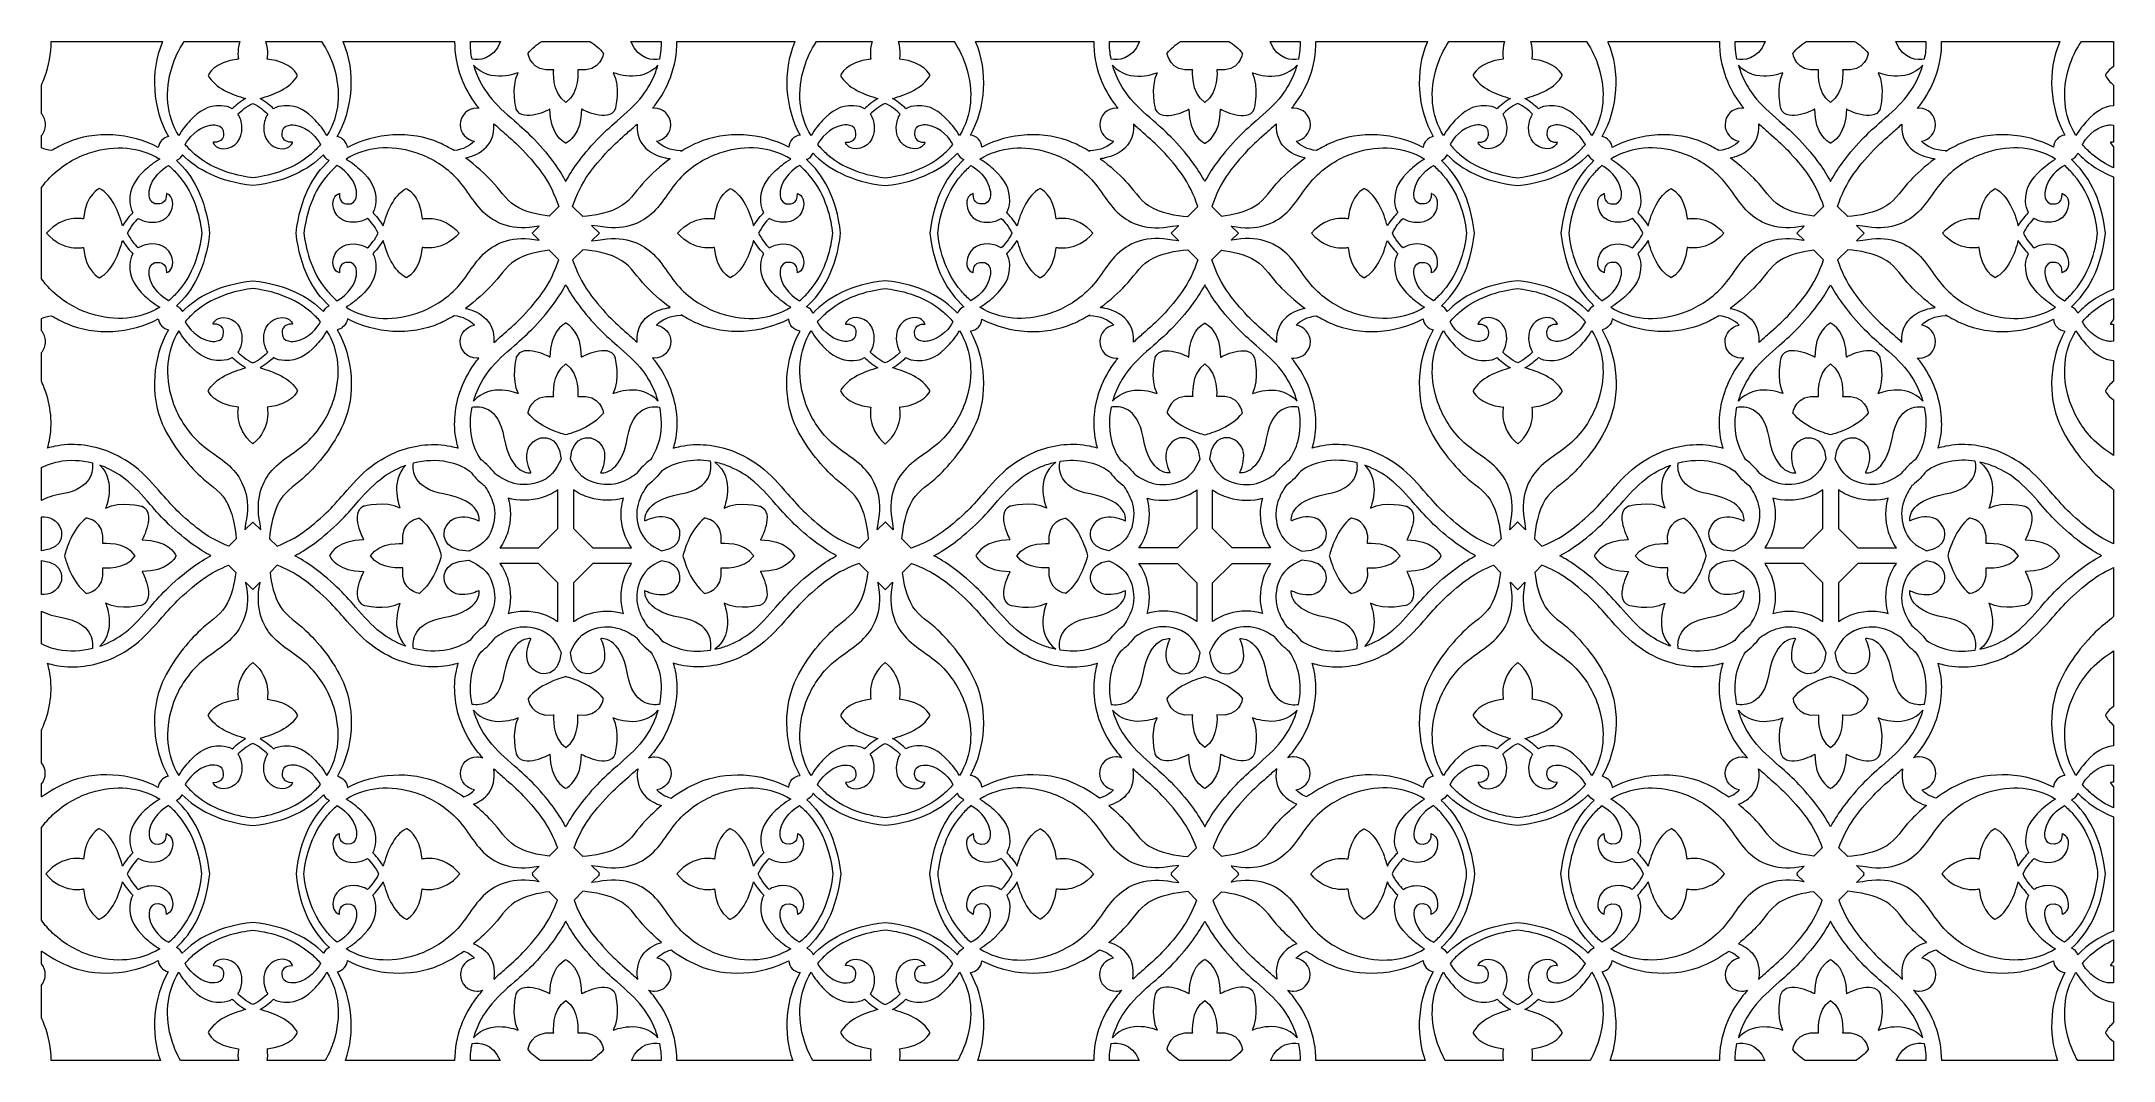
# Model space of a CAD drawing. Header units: millimetres. Extents: x -1200 to 1200, y -590 to 590.
import ezdxf

# ---------------------------------------------------------------- set-up
doc = ezdxf.new("R2010")
doc.units = ezdxf.units.MM
doc.header["$MEASUREMENT"] = 0
doc.layers.add('Layer 1', color=7, linetype='Continuous')

msp = doc.modelspace()

# ---------------------------------------------------------------- linework, layer by layer
at = {"layer": 'Layer 1', "color": 250, "lineweight": 20}
for points, knots in [([(-1059.5195, 589.9783), (-1059.5195, 589.9783), (-1188.8928, 589.9783), (-1188.8928, 589.9783), (-1188.6771, 576.0574), (-1191.245, 561.8241), (-1196.3308, 548.2592), (-1197.4504, 545.2726), (-1198.6911, 542.3175), (-1200.0497, 539.4061), (-1200.0497, 539.4061), (-1200.0497, 506.2247), (-1200.0497, 506.2247), (-1197.0976, 502.8496), (-1195.3066, 498.4297), (-1195.3066, 493.5927), (-1195.3066, 488.7557), (-1197.0965, 484.3357), (-1200.0497, 480.9606), (-1200.0497, 480.9606), (-1200.0497, 466.6296), (-1200.0497, 466.6296), (-1196.6348, 465.2076), (-1192.7419, 464.1954), (-1188.305, 463.7234), (-1182.7504, 467.0619), (-1176.8999, 470.1402), (-1170.8064, 472.7819), (-1138.2894, 486.8849), (-1096.4674, 484.3388), (-1064.7009, 467.2023), (-1063.9128, 473.5326), (-1059.125, 478.6219), (-1052.951, 479.866), (-1071.4514, 511.9457), (-1074.5704, 555.27), (-1060.0626, 588.7413), (-1059.8836, 589.1543), (-1059.7036, 589.5674), (-1059.5195, 589.9783)], [0, 0, 0, 0, 0.076923077, 0.076923077, 0.076923077, 0.153846154, 0.153846154, 0.153846154, 0.230769231, 0.230769231, 0.230769231, 0.307692308, 0.307692308, 0.307692308, 0.384615385, 0.384615385, 0.384615385, 0.461538462, 0.461538462, 0.461538462, 0.538461538, 0.538461538, 0.538461538, 0.615384615, 0.615384615, 0.615384615, 0.692307692, 0.692307692, 0.692307692, 0.769230769, 0.769230769, 0.769230769, 0.846153846, 0.846153846, 0.846153846, 0.923076923, 0.923076923, 0.923076923, 1, 1, 1, 1]), ([(-970.3046, 589.9783), (-970.3046, 589.9783), (-1034.7436, 589.9783), (-1034.7436, 589.9783), (-1041.3751, 580.0155), (-1045.8335, 570.0495), (-1048.7765, 560.6634), (-1057.6311, 532.435), (-1055.5168, 504.3398), (-1041.0294, 480.9728), (-1036.8477, 488.0253), (-1032.1697, 493.8134), (-1027.7663, 498.4062), (-1017.3344, 509.2887), (-1007.4335, 516.2833), (-991.8507, 515.5895), (-986.8301, 515.3646), (-982.5711, 514.1409), (-979.0972, 512.0729), (-975.7209, 515.3403), (-970.1775, 520.2108), (-963.6293, 524.0448), (-978.489, 528.1707), (-999.3091, 535.8184), (-1006.8528, 550.7291), (-1006.8528, 550.7291), (-1000.8222, 566.6336), (-971.765, 569.3751), (-971.765, 569.3751), (-973.9453, 578.516), (-970.3046, 589.9783)], [0, 0, 0, 0, 0.1, 0.1, 0.1, 0.2, 0.2, 0.2, 0.3, 0.3, 0.3, 0.4, 0.4, 0.4, 0.5, 0.5, 0.5, 0.6, 0.6, 0.6, 0.7, 0.7, 0.7, 0.8, 0.8, 0.8, 0.9, 0.9, 0.9, 1, 1, 1, 1]), ([(-875.5941, 589.9783), (-875.5941, 589.9783), (-940.0331, 589.9783), (-940.0331, 589.9783), (-936.3914, 578.516), (-938.5728, 569.3751), (-938.5728, 569.3751), (-909.5165, 566.6336), (-903.485, 550.7291), (-903.485, 550.7291), (-911.0297, 535.8184), (-931.8487, 528.1707), (-946.7074, 524.0448), (-940.1603, 520.2108), (-934.6158, 515.3403), (-931.2395, 512.0729), (-927.7656, 514.1409), (-923.5066, 515.3646), (-918.487, 515.5895), (-902.9043, 516.2833), (-893.0023, 509.2887), (-882.5704, 498.4062), (-878.168, 493.8134), (-873.491, 488.0253), (-869.3094, 480.9728), (-854.8199, 504.3398), (-852.7077, 532.435), (-861.5612, 560.6634), (-864.5053, 570.0495), (-868.9626, 580.0155), (-875.5941, 589.9783)], [0, 0, 0, 0, 0.1, 0.1, 0.1, 0.2, 0.2, 0.2, 0.3, 0.3, 0.3, 0.4, 0.4, 0.4, 0.5, 0.5, 0.5, 0.6, 0.6, 0.6, 0.7, 0.7, 0.7, 0.8, 0.8, 0.8, 0.9, 0.9, 0.9, 1, 1, 1, 1]), ([(-721.4459, 589.9783), (-721.4459, 589.9783), (-850.8181, 589.9783), (-850.8181, 589.9783), (-850.8181, 589.9783), (-850.2752, 588.7413), (-850.2752, 588.7413), (-835.7664, 555.27), (-838.8863, 511.9457), (-857.3866, 479.866), (-851.2138, 478.6219), (-846.426, 473.5326), (-845.6358, 467.2023), (-813.8704, 484.3388), (-772.0494, 486.8849), (-739.5324, 472.7819), (-733.4368, 470.1402), (-727.5884, 467.0619), (-722.0328, 463.7234), (-711.4188, 464.8515), (-703.9199, 469.0731), (-698.6175, 474.5997), (-707.9002, 475.9466), (-715.0311, 483.937), (-715.0311, 493.5927), (-715.0311, 504.1923), (-706.4388, 512.787), (-695.8423, 512.787), (-694.9799, 512.787), (-694.1307, 512.73), (-693.2989, 512.6202), (-694.207, 513.7117), (-695.0989, 514.8184), (-695.9714, 515.9445), (-703.6493, 525.8433), (-709.7185, 536.8153), (-714.008, 548.2592), (-719.0938, 561.8241), (-721.6626, 576.0574), (-721.4459, 589.9783)], [0, 0, 0, 0, 0.076923077, 0.076923077, 0.076923077, 0.153846154, 0.153846154, 0.153846154, 0.230769231, 0.230769231, 0.230769231, 0.307692308, 0.307692308, 0.307692308, 0.384615385, 0.384615385, 0.384615385, 0.461538462, 0.461538462, 0.461538462, 0.538461538, 0.538461538, 0.538461538, 0.615384615, 0.615384615, 0.615384615, 0.692307692, 0.692307692, 0.692307692, 0.769230769, 0.769230769, 0.769230769, 0.846153846, 0.846153846, 0.846153846, 0.923076923, 0.923076923, 0.923076923, 1, 1, 1, 1]), ([(-668.3338, 589.9783), (-668.3338, 589.9783), (-703.2335, 589.9783), (-703.2335, 589.9783), (-703.3626, 583.1882), (-702.6874, 576.2801), (-701.2544, 569.4209), (-693.9151, 568.189), (-677.2555, 568.1392), (-668.3338, 589.9783)], [0, 0, 0, 0, 0.333333333, 0.333333333, 0.333333333, 0.666666667, 0.666666667, 0.666666667, 1, 1, 1, 1]), ([(-565.0372, 589.9783), (-565.0372, 589.9783), (-620.4995, 589.9783), (-620.4995, 589.9783), (-626.3918, 586.3874), (-632.0653, 581.8851), (-636.3558, 576.3218), (-636.3558, 576.3218), (-634.1633, 553.8367), (-606.7493, 557.1265), (-606.7493, 557.1265), (-609.4585, 530.5501), (-592.7694, 519.4682), (-576.0802, 530.5501), (-578.7873, 557.1265), (-578.7873, 557.1265), (-551.3745, 553.8367), (-549.182, 576.3218), (-549.182, 576.3218), (-553.4725, 581.8851), (-559.1439, 586.3874), (-565.0372, 589.9783)], [0, 0, 0, 0, 0.142857143, 0.142857143, 0.142857143, 0.285714286, 0.285714286, 0.285714286, 0.428571429, 0.428571429, 0.428571429, 0.571428571, 0.571428571, 0.571428571, 0.714285714, 0.714285714, 0.714285714, 0.857142857, 0.857142857, 0.857142857, 1, 1, 1, 1]), ([(-482.3053, 589.9783), (-482.3053, 589.9783), (-517.2029, 589.9783), (-517.2029, 589.9783), (-508.2813, 568.1412), (-491.6246, 568.19), (-484.2843, 569.4209), (-482.8514, 576.2801), (-482.1761, 583.1882), (-482.3053, 589.9783)], [0, 0, 0, 0, 0.333333333, 0.333333333, 0.333333333, 0.666666667, 0.666666667, 0.666666667, 1, 1, 1, 1]), ([(-327.0975, 589.9783), (-327.0975, 589.9783), (-464.0928, 589.9783), (-464.0928, 589.9783), (-463.8761, 576.0574), (-466.444, 561.8241), (-471.5298, 548.2592), (-475.8203, 536.8153), (-481.8894, 525.8433), (-489.5663, 515.9445), (-490.4195, 514.8438), (-491.291, 513.7615), (-492.1748, 512.6965), (-491.5575, 512.7564), (-490.9311, 512.787), (-490.2985, 512.787), (-479.703, 512.787), (-471.1087, 504.1923), (-471.1087, 493.5927), (-471.1087, 483.937), (-478.2406, 475.9466), (-487.5212, 474.5997), (-481.4144, 468.2338), (-472.388, 463.5963), (-459.0467, 463.4304), (-459.0467, 463.4304), (-459.0975, 462.7366), (-459.0975, 462.7366), (-453.0629, 466.4557), (-446.6663, 469.8797), (-439.9748, 472.7819), (-407.6775, 486.7904), (-366.2012, 484.3724), (-334.5172, 467.5432), (-334.1206, 474.7778), (-328.5314, 480.6289), (-321.4158, 481.4335), (-339.1249, 513.3445), (-341.9124, 555.8122), (-327.6406, 588.7413), (-327.4616, 589.1543), (-327.2816, 589.5674), (-327.0975, 589.9783)], [0, 0, 0, 0, 0.071428571, 0.071428571, 0.071428571, 0.142857143, 0.142857143, 0.142857143, 0.214285714, 0.214285714, 0.214285714, 0.285714286, 0.285714286, 0.285714286, 0.357142857, 0.357142857, 0.357142857, 0.428571429, 0.428571429, 0.428571429, 0.5, 0.5, 0.5, 0.571428571, 0.571428571, 0.571428571, 0.642857143, 0.642857143, 0.642857143, 0.714285714, 0.714285714, 0.714285714, 0.785714286, 0.785714286, 0.785714286, 0.857142857, 0.857142857, 0.857142857, 0.928571429, 0.928571429, 0.928571429, 1, 1, 1, 1]), ([(-237.8805, 589.9783), (-237.8805, 589.9783), (-302.3206, 589.9783), (-302.3206, 589.9783), (-308.952, 580.0155), (-313.4094, 570.0495), (-316.3524, 560.6634), (-325.207, 532.435), (-323.0948, 504.3398), (-308.6053, 480.9728), (-304.4236, 488.0253), (-299.7466, 493.8134), (-295.3443, 498.4062), (-284.9134, 509.2887), (-275.0114, 516.2833), (-259.4277, 515.5895), (-254.407, 515.3646), (-250.1491, 514.1409), (-246.6751, 512.0729), (-243.2989, 515.3403), (-237.7544, 520.2108), (-231.2073, 524.0448), (-246.066, 528.1707), (-266.885, 535.8184), (-274.4297, 550.7291), (-274.4297, 550.7291), (-268.3982, 566.6336), (-239.3419, 569.3751), (-239.3419, 569.3751), (-241.5212, 578.516), (-237.8805, 589.9783)], [0, 0, 0, 0, 0.1, 0.1, 0.1, 0.2, 0.2, 0.2, 0.3, 0.3, 0.3, 0.4, 0.4, 0.4, 0.5, 0.5, 0.5, 0.6, 0.6, 0.6, 0.7, 0.7, 0.7, 0.8, 0.8, 0.8, 0.9, 0.9, 0.9, 1, 1, 1, 1]), ([(-143.0663, 589.9783), (-143.0663, 589.9783), (-207.5063, 589.9783), (-207.5063, 589.9783), (-203.8646, 578.516), (-206.0459, 569.3751), (-206.0459, 569.3751), (-176.9876, 566.6336), (-170.9572, 550.7291), (-170.9572, 550.7291), (-178.5019, 535.8184), (-199.3209, 528.1707), (-214.1796, 524.0448), (-207.6324, 520.2108), (-202.088, 515.3403), (-198.7127, 512.0729), (-195.2378, 514.1409), (-190.9798, 515.3646), (-185.9592, 515.5895), (-170.3754, 516.2833), (-160.4745, 509.2887), (-150.0436, 498.4062), (-145.6391, 493.8134), (-140.9632, 488.0253), (-136.7806, 480.9728), (-122.2921, 504.3398), (-120.1799, 532.435), (-129.0344, 560.6634), (-131.9785, 570.0495), (-136.4347, 580.0155), (-143.0663, 589.9783)], [0, 0, 0, 0, 0.1, 0.1, 0.1, 0.2, 0.2, 0.2, 0.3, 0.3, 0.3, 0.4, 0.4, 0.4, 0.5, 0.5, 0.5, 0.6, 0.6, 0.6, 0.7, 0.7, 0.7, 0.8, 0.8, 0.8, 0.9, 0.9, 0.9, 1, 1, 1, 1]), ([(18.7059, 589.9783), (18.7059, 589.9783), (-118.2894, 589.9783), (-118.2894, 589.9783), (-118.1053, 589.5674), (-117.9253, 589.1543), (-117.7463, 588.7413), (-103.4734, 555.8122), (-106.2619, 513.3445), (-123.971, 481.4335), (-116.8545, 480.6289), (-111.2663, 474.7778), (-110.8707, 467.5432), (-79.1846, 484.3724), (-37.7103, 486.7904), (-5.413, 472.7819), (1.2784, 469.8797), (7.676, 466.4557), (13.7106, 462.7366), (13.7106, 462.7366), (13.6598, 463.4304), (13.6598, 463.4304), (27.0032, 463.5963), (36.0286, 468.2338), (42.1344, 474.5997), (32.8527, 475.9466), (25.7208, 483.937), (25.7208, 493.5927), (25.7208, 504.1923), (34.3151, 512.787), (44.9107, 512.787), (45.5453, 512.787), (46.1716, 512.7564), (46.7879, 512.6965), (45.9042, 513.7615), (45.0327, 514.8438), (44.1794, 515.9445), (36.5025, 525.8433), (30.4334, 536.8153), (26.1429, 548.2592), (21.0571, 561.8241), (18.4903, 576.0574), (18.7059, 589.9783)], [0, 0, 0, 0, 0.071428571, 0.071428571, 0.071428571, 0.142857143, 0.142857143, 0.142857143, 0.214285714, 0.214285714, 0.214285714, 0.285714286, 0.285714286, 0.285714286, 0.357142857, 0.357142857, 0.357142857, 0.428571429, 0.428571429, 0.428571429, 0.5, 0.5, 0.5, 0.571428571, 0.571428571, 0.571428571, 0.642857143, 0.642857143, 0.642857143, 0.714285714, 0.714285714, 0.714285714, 0.785714286, 0.785714286, 0.785714286, 0.857142857, 0.857142857, 0.857142857, 0.928571429, 0.928571429, 0.928571429, 1, 1, 1, 1]), ([(71.8171, 589.9783), (71.8171, 589.9783), (36.9184, 589.9783), (36.9184, 589.9783), (36.7893, 583.1882), (37.4646, 576.2801), (38.8974, 569.4209), (46.2377, 568.19), (62.8965, 568.1412), (71.8171, 589.9783)], [0, 0, 0, 0, 0.333333333, 0.333333333, 0.333333333, 0.666666667, 0.666666667, 0.666666667, 1, 1, 1, 1]), ([(175.1126, 589.9783), (175.1126, 589.9783), (119.6503, 589.9783), (119.6503, 589.9783), (113.7581, 586.3874), (108.0845, 581.8851), (103.794, 576.3218), (103.794, 576.3218), (105.9876, 553.8367), (133.3995, 557.1265), (133.3995, 557.1265), (130.6934, 530.5501), (147.3825, 519.4682), (164.0716, 530.5501), (161.3626, 557.1265), (161.3626, 557.1265), (188.7764, 553.8367), (190.9689, 576.3218), (190.9689, 576.3218), (186.6774, 581.8851), (181.0059, 586.3874), (175.1126, 589.9783)], [0, 0, 0, 0, 0.142857143, 0.142857143, 0.142857143, 0.285714286, 0.285714286, 0.285714286, 0.428571429, 0.428571429, 0.428571429, 0.571428571, 0.571428571, 0.571428571, 0.714285714, 0.714285714, 0.714285714, 0.857142857, 0.857142857, 0.857142857, 1, 1, 1, 1]), ([(257.8456, 589.9783), (257.8456, 589.9783), (222.9469, 589.9783), (222.9469, 589.9783), (231.8675, 568.1392), (248.5273, 568.189), (255.8676, 569.4209), (257.3005, 576.2801), (257.9747, 583.1882), (257.8456, 589.9783)], [0, 0, 0, 0, 0.333333333, 0.333333333, 0.333333333, 0.666666667, 0.666666667, 0.666666667, 1, 1, 1, 1]), ([(405.4314, 589.9783), (405.4314, 589.9783), (276.0592, 589.9783), (276.0592, 589.9783), (276.2747, 576.0574), (273.7079, 561.8241), (268.6201, 548.2592), (264.3306, 536.8153), (258.2615, 525.8433), (250.5846, 515.9445), (249.712, 514.8184), (248.8202, 513.7117), (247.912, 512.6202), (248.7438, 512.73), (249.594, 512.787), (250.4543, 512.787), (261.051, 512.787), (269.6442, 504.1923), (269.6442, 493.5927), (269.6442, 483.937), (262.5134, 475.9466), (253.2317, 474.5997), (258.532, 469.0731), (266.032, 464.8515), (276.6459, 463.7234), (282.2005, 467.0619), (288.051, 470.1402), (294.1456, 472.7819), (326.6625, 486.8849), (368.4856, 484.3388), (400.25, 467.2023), (401.0391, 473.5326), (405.8259, 478.6219), (412.0008, 479.866), (393.4995, 511.9457), (390.3784, 555.27), (404.8883, 588.7413), (405.0673, 589.1543), (405.2473, 589.5674), (405.4314, 589.9783)], [0, 0, 0, 0, 0.076923077, 0.076923077, 0.076923077, 0.153846154, 0.153846154, 0.153846154, 0.230769231, 0.230769231, 0.230769231, 0.307692308, 0.307692308, 0.307692308, 0.384615385, 0.384615385, 0.384615385, 0.461538462, 0.461538462, 0.461538462, 0.538461538, 0.538461538, 0.538461538, 0.615384615, 0.615384615, 0.615384615, 0.692307692, 0.692307692, 0.692307692, 0.769230769, 0.769230769, 0.769230769, 0.846153846, 0.846153846, 0.846153846, 0.923076923, 0.923076923, 0.923076923, 1, 1, 1, 1]), ([(494.6473, 589.9783), (494.6473, 589.9783), (430.2072, 589.9783), (430.2072, 589.9783), (423.5758, 580.0155), (419.1185, 570.0495), (416.1744, 560.6634), (407.3208, 532.435), (409.4341, 504.3398), (423.9215, 480.9728), (428.1032, 488.0253), (432.7812, 493.8134), (437.1825, 498.4062), (447.6165, 509.2887), (457.5174, 516.2833), (473.1002, 515.5895), (478.1198, 515.3646), (482.3778, 514.1409), (485.8527, 512.0729), (489.23, 515.3403), (494.7723, 520.2108), (501.3195, 524.0448), (486.4618, 528.1707), (465.6418, 535.8184), (458.0981, 550.7291), (458.0981, 550.7291), (464.1287, 566.6336), (493.187, 569.3751), (493.187, 569.3751), (491.0066, 578.516), (494.6473, 589.9783)], [0, 0, 0, 0, 0.1, 0.1, 0.1, 0.2, 0.2, 0.2, 0.3, 0.3, 0.3, 0.4, 0.4, 0.4, 0.5, 0.5, 0.5, 0.6, 0.6, 0.6, 0.7, 0.7, 0.7, 0.8, 0.8, 0.8, 0.9, 0.9, 0.9, 1, 1, 1, 1]), ([(589.3568, 589.9783), (589.3568, 589.9783), (524.9178, 589.9783), (524.9178, 589.9783), (528.5584, 578.516), (526.3771, 569.3751), (526.3771, 569.3751), (555.4344, 566.6336), (561.4659, 550.7291), (561.4659, 550.7291), (553.9222, 535.8184), (533.1032, 528.1707), (518.2435, 524.0448), (524.7906, 520.2108), (530.3351, 515.3403), (533.7103, 512.0729), (537.1863, 514.1409), (541.4432, 515.3646), (546.4638, 515.5895), (562.0466, 516.2833), (571.9486, 509.2887), (582.3805, 498.4062), (586.7829, 493.8134), (591.4598, 488.0253), (595.6415, 480.9728), (610.131, 504.3398), (612.2432, 532.435), (603.3897, 560.6634), (600.4455, 570.0495), (595.9883, 580.0155), (589.3568, 589.9783)], [0, 0, 0, 0, 0.1, 0.1, 0.1, 0.2, 0.2, 0.2, 0.3, 0.3, 0.3, 0.4, 0.4, 0.4, 0.5, 0.5, 0.5, 0.6, 0.6, 0.6, 0.7, 0.7, 0.7, 0.8, 0.8, 0.8, 0.9, 0.9, 0.9, 1, 1, 1, 1]), ([(743.5049, 589.9783), (743.5049, 589.9783), (614.1337, 589.9783), (614.1337, 589.9783), (614.3178, 589.5674), (614.4977, 589.1543), (614.6768, 588.7413), (629.1845, 555.27), (626.0645, 511.9457), (607.5632, 479.866), (613.7391, 478.6219), (618.5249, 473.5326), (619.3151, 467.2023), (651.0794, 484.3388), (692.9015, 486.8849), (725.4195, 472.7819), (731.5141, 470.1402), (737.3625, 467.0619), (742.9181, 463.7234), (753.5321, 464.8515), (761.031, 469.0731), (766.3324, 474.5997), (757.0516, 475.9466), (749.9198, 483.937), (749.9198, 493.5927), (749.9198, 504.1923), (758.513, 512.787), (769.1096, 512.787), (769.971, 512.787), (770.8191, 512.73), (771.651, 512.6202), (770.7439, 513.7117), (769.852, 514.8184), (768.9795, 515.9445), (761.3015, 525.8433), (755.2334, 536.8153), (750.9439, 548.2592), (745.8571, 561.8241), (743.2893, 576.0574), (743.5049, 589.9783)], [0, 0, 0, 0, 0.076923077, 0.076923077, 0.076923077, 0.153846154, 0.153846154, 0.153846154, 0.230769231, 0.230769231, 0.230769231, 0.307692308, 0.307692308, 0.307692308, 0.384615385, 0.384615385, 0.384615385, 0.461538462, 0.461538462, 0.461538462, 0.538461538, 0.538461538, 0.538461538, 0.615384615, 0.615384615, 0.615384615, 0.692307692, 0.692307692, 0.692307692, 0.769230769, 0.769230769, 0.769230769, 0.846153846, 0.846153846, 0.846153846, 0.923076923, 0.923076923, 0.923076923, 1, 1, 1, 1]), ([(796.6181, 589.9783), (796.6181, 589.9783), (761.7174, 589.9783), (761.7174, 589.9783), (761.5883, 583.1882), (762.2635, 576.2801), (763.6974, 569.4209), (771.0377, 568.189), (787.6964, 568.1392), (796.6181, 589.9783)], [0, 0, 0, 0, 0.333333333, 0.333333333, 0.333333333, 0.666666667, 0.666666667, 0.666666667, 1, 1, 1, 1]), ([(899.9137, 589.9783), (899.9137, 589.9783), (844.4514, 589.9783), (844.4514, 589.9783), (838.5581, 586.3874), (832.8866, 581.8851), (828.5951, 576.3218), (828.5951, 576.3218), (830.7886, 553.8367), (858.2015, 557.1265), (858.2015, 557.1265), (855.4924, 530.5501), (872.1815, 519.4682), (888.8707, 530.5501), (886.1636, 557.1265), (886.1636, 557.1265), (913.5764, 553.8367), (915.7689, 576.3218), (915.7689, 576.3218), (911.4784, 581.8851), (905.807, 586.3874), (899.9137, 589.9783)], [0, 0, 0, 0, 0.142857143, 0.142857143, 0.142857143, 0.285714286, 0.285714286, 0.285714286, 0.428571429, 0.428571429, 0.428571429, 0.571428571, 0.571428571, 0.571428571, 0.714285714, 0.714285714, 0.714285714, 0.857142857, 0.857142857, 0.857142857, 1, 1, 1, 1]), ([(982.6466, 589.9783), (982.6466, 589.9783), (947.7469, 589.9783), (947.7469, 589.9783), (956.6676, 568.1412), (973.3262, 568.19), (980.6666, 569.4209), (982.1005, 576.2801), (982.7758, 583.1882), (982.6466, 589.9783)], [0, 0, 0, 0, 0.333333333, 0.333333333, 0.333333333, 0.666666667, 0.666666667, 0.666666667, 1, 1, 1, 1]), ([(1137.8534, 589.9783), (1137.8534, 589.9783), (1000.8581, 589.9783), (1000.8581, 589.9783), (1001.0727, 576.0574), (998.5059, 561.8241), (993.4202, 548.2592), (989.1297, 536.8153), (983.0615, 525.8433), (975.3835, 515.9445), (974.5314, 514.8438), (973.6588, 513.7615), (972.7751, 512.6965), (973.3934, 512.7564), (974.0188, 512.787), (974.6524, 512.787), (985.2489, 512.787), (993.8422, 504.1923), (993.8422, 493.5927), (993.8422, 483.937), (986.7103, 475.9466), (977.4296, 474.5997), (983.5365, 468.2338), (992.5608, 463.5963), (1005.9042, 463.4304), (1005.9042, 463.4304), (1005.8534, 462.7366), (1005.8534, 462.7366), (1011.8879, 466.4557), (1018.2845, 469.8797), (1024.9761, 472.7819), (1057.2734, 486.7904), (1098.7496, 484.3724), (1130.4337, 467.5432), (1130.8303, 474.7778), (1136.4195, 480.6289), (1143.536, 481.4335), (1125.8249, 513.3445), (1123.0385, 555.8122), (1137.3103, 588.7413), (1137.4893, 589.1543), (1137.6693, 589.5674), (1137.8534, 589.9783)], [0, 0, 0, 0, 0.071428571, 0.071428571, 0.071428571, 0.142857143, 0.142857143, 0.142857143, 0.214285714, 0.214285714, 0.214285714, 0.285714286, 0.285714286, 0.285714286, 0.357142857, 0.357142857, 0.357142857, 0.428571429, 0.428571429, 0.428571429, 0.5, 0.5, 0.5, 0.571428571, 0.571428571, 0.571428571, 0.642857143, 0.642857143, 0.642857143, 0.714285714, 0.714285714, 0.714285714, 0.785714286, 0.785714286, 0.785714286, 0.857142857, 0.857142857, 0.857142857, 0.928571429, 0.928571429, 0.928571429, 1, 1, 1, 1]), ([(1199.9503, 515.4979), (1199.9503, 515.4979), (1199.9503, 539.513), (1199.9503, 539.513), (1196.0066, 542.7041), (1192.7066, 546.4109), (1190.5212, 550.7291), (1190.5212, 550.7291), (1192.5571, 556.0909), (1199.9503, 561.1252), (1199.9503, 561.1252), (1199.9503, 589.9783), (1199.9503, 589.9783), (1199.9503, 589.9783), (1162.6303, 589.9783), (1162.6303, 589.9783), (1155.9988, 580.0155), (1151.5415, 570.0495), (1148.5975, 560.6634), (1139.7439, 532.435), (1141.8561, 504.3398), (1156.3456, 480.9728), (1160.5263, 488.0253), (1165.2042, 493.8134), (1169.6066, 498.4062), (1178.7388, 507.9327), (1187.4642, 514.4797), (1199.9503, 515.4979)], [0, 0, 0, 0, 0.111111111, 0.111111111, 0.111111111, 0.222222222, 0.222222222, 0.222222222, 0.333333333, 0.333333333, 0.333333333, 0.444444444, 0.444444444, 0.444444444, 0.555555556, 0.555555556, 0.555555556, 0.666666667, 0.666666667, 0.666666667, 0.777777778, 0.777777778, 0.777777778, 0.888888889, 0.888888889, 0.888888889, 1, 1, 1, 1]), ([(-699.5724, 562.6034), (-680.1416, 540.2016), (-647.8697, 553.8367), (-647.8697, 553.8367), (-656.6419, 536.8356), (-650.0623, 511.608), (-650.0623, 511.608), (-642.3864, 494.6069), (-611.1355, 511.608), (-611.1355, 511.608), (-610.6453, 482.1171), (-596.0633, 473.7747), (-593.0409, 472.3598), (-593.0409, 472.3598), (-593.0409, 472.1228), (-593.0409, 472.1228), (-593.0409, 472.1228), (-592.9463, 472.1573), (-592.7694, 472.2346), (-592.5924, 472.1573), (-592.4958, 472.1228), (-592.4958, 472.1228), (-592.4958, 472.1228), (-592.4958, 472.3598), (-592.4958, 472.3598), (-589.4735, 473.7747), (-574.8925, 482.1171), (-574.4013, 511.608), (-574.4013, 511.608), (-543.1504, 494.6069), (-535.4745, 511.608), (-535.4745, 511.608), (-528.8958, 536.8356), (-537.667, 553.8367), (-537.667, 553.8367), (-505.3972, 540.2016), (-485.9643, 562.6002), (-486.726, 559.9188), (-487.6026, 557.2537), (-488.5921, 554.6139), (-492.2307, 544.9114), (-497.408, 535.5661), (-503.9877, 527.0833), (-512.1426, 516.567), (-522.732, 507.2908), (-533.3165, 498.0227), (-541.2833, 491.0465), (-549.2511, 484.0662), (-556.4501, 476.4247), (-575.2636, 456.447), (-586.3016, 439.9728), (-592.7694, 427.7659), (-599.2352, 439.9728), (-610.2751, 456.447), (-629.0877, 476.4247), (-636.2867, 484.0662), (-644.2534, 491.0465), (-652.2202, 498.0227), (-662.8046, 507.2908), (-673.3972, 516.568), (-681.5511, 527.0833), (-688.1297, 535.5661), (-693.308, 544.9114), (-696.9457, 554.6139), (-697.9361, 557.2537), (-698.8108, 559.9198), (-699.5724, 562.6034)], [0, 0, 0, 0, 0.045454545, 0.045454545, 0.045454545, 0.090909091, 0.090909091, 0.090909091, 0.136363636, 0.136363636, 0.136363636, 0.181818182, 0.181818182, 0.181818182, 0.227272727, 0.227272727, 0.227272727, 0.272727273, 0.272727273, 0.272727273, 0.318181818, 0.318181818, 0.318181818, 0.363636364, 0.363636364, 0.363636364, 0.409090909, 0.409090909, 0.409090909, 0.454545455, 0.454545455, 0.454545455, 0.5, 0.5, 0.5, 0.545454545, 0.545454545, 0.545454545, 0.590909091, 0.590909091, 0.590909091, 0.636363636, 0.636363636, 0.636363636, 0.681818182, 0.681818182, 0.681818182, 0.727272727, 0.727272727, 0.727272727, 0.772727273, 0.772727273, 0.772727273, 0.818181818, 0.818181818, 0.818181818, 0.863636364, 0.863636364, 0.863636364, 0.909090909, 0.909090909, 0.909090909, 0.954545455, 0.954545455, 0.954545455, 1, 1, 1, 1]), ([(254.1866, 562.6034), (234.7547, 540.2016), (202.4819, 553.8367), (202.4819, 553.8367), (211.2551, 536.8356), (204.6744, 511.608), (204.6744, 511.608), (197.0005, 494.6069), (165.7486, 511.608), (165.7486, 511.608), (165.2574, 482.1171), (150.6764, 473.7747), (147.6551, 472.3598), (147.6551, 472.3598), (147.6551, 472.1228), (147.6551, 472.1228), (147.6551, 472.1228), (147.5594, 472.1573), (147.3825, 472.2346), (147.2055, 472.1573), (147.1079, 472.1228), (147.1079, 472.1228), (147.1079, 472.1228), (147.1079, 472.3598), (147.1079, 472.3598), (144.0855, 473.7747), (129.5045, 482.1171), (129.0144, 511.608), (129.0144, 511.608), (97.7635, 494.6069), (90.0865, 511.608), (90.0865, 511.608), (83.5089, 536.8356), (92.2811, 553.8367), (92.2811, 553.8367), (60.0103, 540.2016), (40.5774, 562.6002), (41.3381, 559.9188), (42.2157, 557.2537), (43.2052, 554.6139), (46.8438, 544.9114), (52.0221, 535.5661), (58.6008, 527.0833), (66.7558, 516.567), (77.3453, 507.2908), (87.9296, 498.0227), (95.8964, 491.0465), (103.8652, 484.0662), (111.0632, 476.4247), (129.8758, 456.447), (140.9157, 439.9728), (147.3825, 427.7659), (153.8483, 439.9728), (164.8882, 456.447), (183.7008, 476.4247), (190.8988, 484.0662), (198.8686, 491.0465), (206.8344, 498.0227), (217.4187, 507.2908), (228.0093, 516.568), (236.1642, 527.0833), (242.7438, 535.5661), (247.9212, 544.9114), (251.5588, 554.6139), (252.5492, 557.2537), (253.4228, 559.9198), (254.1866, 562.6034)], [0, 0, 0, 0, 0.045454545, 0.045454545, 0.045454545, 0.090909091, 0.090909091, 0.090909091, 0.136363636, 0.136363636, 0.136363636, 0.181818182, 0.181818182, 0.181818182, 0.227272727, 0.227272727, 0.227272727, 0.272727273, 0.272727273, 0.272727273, 0.318181818, 0.318181818, 0.318181818, 0.363636364, 0.363636364, 0.363636364, 0.409090909, 0.409090909, 0.409090909, 0.454545455, 0.454545455, 0.454545455, 0.5, 0.5, 0.5, 0.545454545, 0.545454545, 0.545454545, 0.590909091, 0.590909091, 0.590909091, 0.636363636, 0.636363636, 0.636363636, 0.681818182, 0.681818182, 0.681818182, 0.727272727, 0.727272727, 0.727272727, 0.772727273, 0.772727273, 0.772727273, 0.818181818, 0.818181818, 0.818181818, 0.863636364, 0.863636364, 0.863636364, 0.909090909, 0.909090909, 0.909090909, 0.954545455, 0.954545455, 0.954545455, 1, 1, 1, 1]), ([(765.3784, 562.6034), (784.8103, 540.2016), (817.0821, 553.8367), (817.0821, 553.8367), (808.3089, 536.8356), (814.8886, 511.608), (814.8886, 511.608), (822.5645, 494.6069), (853.8154, 511.608), (853.8154, 511.608), (854.3056, 482.1171), (868.8876, 473.7747), (871.9079, 472.3598), (871.9079, 472.3598), (871.9079, 472.1228), (871.9079, 472.1228), (871.9079, 472.1228), (872.0066, 472.1573), (872.1815, 472.2346), (872.3585, 472.1573), (872.4561, 472.1228), (872.4561, 472.1228), (872.4561, 472.1228), (872.4561, 472.3598), (872.4561, 472.3598), (875.4774, 473.7747), (890.0595, 482.1171), (890.5496, 511.608), (890.5496, 511.608), (921.8015, 494.6069), (929.4764, 511.608), (929.4764, 511.608), (936.0551, 536.8356), (927.2839, 553.8367), (927.2839, 553.8367), (959.5547, 540.2016), (978.9866, 562.6002), (978.2249, 559.9188), (977.3473, 557.2537), (976.3588, 554.6139), (972.7202, 544.9114), (967.5429, 535.5661), (960.9632, 527.0833), (952.8073, 516.567), (942.2178, 507.2908), (931.6334, 498.0227), (923.6676, 491.0465), (915.6998, 484.0662), (908.5018, 476.4247), (889.6893, 456.447), (878.6493, 439.9728), (872.1815, 427.7659), (865.7147, 439.9728), (854.6747, 456.447), (835.8632, 476.4247), (828.6652, 484.0662), (820.6974, 491.0465), (812.7286, 498.0227), (802.1463, 507.2908), (791.5557, 516.568), (783.3998, 527.0833), (776.8221, 535.5661), (771.6429, 544.9114), (768.0052, 554.6139), (767.0147, 557.2537), (766.1401, 559.9198), (765.3784, 562.6034)], [0, 0, 0, 0, 0.045454545, 0.045454545, 0.045454545, 0.090909091, 0.090909091, 0.090909091, 0.136363636, 0.136363636, 0.136363636, 0.181818182, 0.181818182, 0.181818182, 0.227272727, 0.227272727, 0.227272727, 0.272727273, 0.272727273, 0.272727273, 0.318181818, 0.318181818, 0.318181818, 0.363636364, 0.363636364, 0.363636364, 0.409090909, 0.409090909, 0.409090909, 0.454545455, 0.454545455, 0.454545455, 0.5, 0.5, 0.5, 0.545454545, 0.545454545, 0.545454545, 0.590909091, 0.590909091, 0.590909091, 0.636363636, 0.636363636, 0.636363636, 0.681818182, 0.681818182, 0.681818182, 0.727272727, 0.727272727, 0.727272727, 0.772727273, 0.772727273, 0.772727273, 0.818181818, 0.818181818, 0.818181818, 0.863636364, 0.863636364, 0.863636364, 0.909090909, 0.909090909, 0.909090909, 0.954545455, 0.954545455, 0.954545455, 1, 1, 1, 1]), ([(-955.1693, 432.2428), (-940.8293, 433.6843), (-911.3195, 439.1143), (-887.702, 459.5852), (-883.6656, 463.0825), (-880.0371, 466.7772), (-876.7992, 470.6396), (-880.4612, 477.1022), (-889.6362, 489.9794), (-905.8931, 493.0382), (-905.8931, 493.0382), (-922.3432, 496.0635), (-921.247, 482.3115), (-921.247, 482.3115), (-921.5215, 472.6843), (-909.1839, 473.2336), (-909.1839, 473.2336), (-911.4965, 465.3418), (-921.3283, 465.8057), (-934.8671, 466.4435), (-943.1897, 477.0655), (-942.4758, 490.839), (-942.1707, 496.739), (-940.6219, 501.8333), (-937.8731, 505.8433), (-941.5992, 509.4372), (-948.0284, 514.9802), (-955.1693, 518.2373), (-962.3094, 514.9802), (-968.7385, 509.4372), (-972.4656, 505.8433), (-969.7159, 501.8333), (-968.168, 496.739), (-967.863, 490.839), (-967.149, 477.0655), (-975.4707, 466.4435), (-989.0093, 465.8057), (-998.8413, 465.3418), (-1001.1548, 473.2336), (-1001.1548, 473.2336), (-988.8161, 472.6843), (-989.0908, 482.3115), (-989.0908, 482.3115), (-987.9944, 496.0635), (-1004.4447, 493.0382), (-1004.4447, 493.0382), (-1020.7016, 489.9794), (-1029.8765, 477.1022), (-1033.5395, 470.6396), (-1030.3016, 466.7772), (-1026.6721, 463.0825), (-1022.6358, 459.5852), (-999.0182, 439.1143), (-969.5094, 433.6843), (-955.1693, 432.2428)], [0, 0, 0, 0, 0.055555556, 0.055555556, 0.055555556, 0.111111111, 0.111111111, 0.111111111, 0.166666667, 0.166666667, 0.166666667, 0.222222222, 0.222222222, 0.222222222, 0.277777778, 0.277777778, 0.277777778, 0.333333333, 0.333333333, 0.333333333, 0.388888889, 0.388888889, 0.388888889, 0.444444444, 0.444444444, 0.444444444, 0.5, 0.5, 0.5, 0.555555556, 0.555555556, 0.555555556, 0.611111111, 0.611111111, 0.611111111, 0.666666667, 0.666666667, 0.666666667, 0.722222222, 0.722222222, 0.722222222, 0.777777778, 0.777777778, 0.777777778, 0.833333333, 0.833333333, 0.833333333, 0.888888889, 0.888888889, 0.888888889, 0.944444444, 0.944444444, 0.944444444, 1, 1, 1, 1]), ([(-222.6934, 518.2628), (-215.5311, 515.0097), (-209.0805, 509.4463), (-205.3452, 505.8433), (-208.0951, 501.8333), (-209.6419, 496.739), (-209.948, 490.839), (-210.6599, 477.0655), (-202.3382, 466.4435), (-188.7996, 465.8057), (-178.9697, 465.3418), (-176.6552, 473.2336), (-176.6552, 473.2336), (-188.9928, 472.6843), (-188.7181, 482.3115), (-188.7181, 482.3115), (-189.8145, 496.0635), (-173.3642, 493.0382), (-173.3642, 493.0382), (-157.1073, 489.9794), (-147.9324, 477.1022), (-144.2694, 470.6396), (-147.5093, 466.7772), (-151.1378, 463.0825), (-155.1731, 459.5852), (-178.8223, 439.0899), (-208.3748, 433.669), (-222.6934, 432.2377), (-237.013, 433.669), (-266.5656, 439.0899), (-290.2138, 459.5852), (-294.249, 463.0825), (-297.8785, 466.7772), (-301.1165, 470.6396), (-297.4544, 477.1022), (-288.2785, 489.9794), (-272.0216, 493.0382), (-272.0216, 493.0382), (-255.5724, 496.0635), (-256.6686, 482.3115), (-256.6686, 482.3115), (-256.393, 472.6843), (-268.7317, 473.2336), (-268.7317, 473.2336), (-266.4182, 465.3418), (-256.5873, 465.8057), (-243.0476, 466.4435), (-234.726, 477.0655), (-235.4389, 490.839), (-235.7449, 496.739), (-237.2928, 501.8333), (-240.0426, 505.8433), (-236.3064, 509.4463), (-229.8547, 515.0097), (-222.6934, 518.2628)], [0, 0, 0, 0, 0.055555556, 0.055555556, 0.055555556, 0.111111111, 0.111111111, 0.111111111, 0.166666667, 0.166666667, 0.166666667, 0.222222222, 0.222222222, 0.222222222, 0.277777778, 0.277777778, 0.277777778, 0.333333333, 0.333333333, 0.333333333, 0.388888889, 0.388888889, 0.388888889, 0.444444444, 0.444444444, 0.444444444, 0.5, 0.5, 0.5, 0.555555556, 0.555555556, 0.555555556, 0.611111111, 0.611111111, 0.611111111, 0.666666667, 0.666666667, 0.666666667, 0.722222222, 0.722222222, 0.722222222, 0.777777778, 0.777777778, 0.777777778, 0.833333333, 0.833333333, 0.833333333, 0.888888889, 0.888888889, 0.888888889, 0.944444444, 0.944444444, 0.944444444, 1, 1, 1, 1]), ([(509.7826, 432.2428), (495.4415, 433.6843), (465.9337, 439.1143), (442.3151, 459.5852), (438.2798, 463.0825), (434.6504, 466.7772), (431.4113, 470.6396), (435.0744, 477.1022), (444.2493, 489.9794), (460.5062, 493.0382), (460.5062, 493.0382), (476.9565, 496.0635), (475.8592, 482.3115), (475.8592, 482.3115), (476.1348, 472.6843), (463.7961, 473.2336), (463.7961, 473.2336), (466.1096, 465.3418), (475.9415, 465.8057), (489.4791, 466.4435), (497.8019, 477.0655), (497.09, 490.839), (496.7829, 496.739), (495.234, 501.8333), (492.4873, 505.8433), (496.2123, 509.4372), (502.6415, 514.9802), (509.7826, 518.2373), (516.9215, 514.9802), (523.3527, 509.4372), (527.0778, 505.8433), (524.329, 501.8333), (522.7812, 496.739), (522.4751, 490.839), (521.7621, 477.0655), (530.0838, 466.4435), (543.6226, 465.8057), (553.4544, 465.3418), (555.7679, 473.2336), (555.7679, 473.2336), (543.4293, 472.6843), (543.7059, 482.3115), (543.7059, 482.3115), (542.6076, 496.0635), (559.0578, 493.0382), (559.0578, 493.0382), (575.3147, 489.9794), (584.4906, 477.1022), (588.1527, 470.6396), (584.9147, 466.7772), (581.2853, 463.0825), (577.251, 459.5852), (553.6314, 439.1143), (524.1215, 433.6843), (509.7826, 432.2428)], [0, 0, 0, 0, 0.055555556, 0.055555556, 0.055555556, 0.111111111, 0.111111111, 0.111111111, 0.166666667, 0.166666667, 0.166666667, 0.222222222, 0.222222222, 0.222222222, 0.277777778, 0.277777778, 0.277777778, 0.333333333, 0.333333333, 0.333333333, 0.388888889, 0.388888889, 0.388888889, 0.444444444, 0.444444444, 0.444444444, 0.5, 0.5, 0.5, 0.555555556, 0.555555556, 0.555555556, 0.611111111, 0.611111111, 0.611111111, 0.666666667, 0.666666667, 0.666666667, 0.722222222, 0.722222222, 0.722222222, 0.777777778, 0.777777778, 0.777777778, 0.833333333, 0.833333333, 0.833333333, 0.888888889, 0.888888889, 0.888888889, 0.944444444, 0.944444444, 0.944444444, 1, 1, 1, 1]), ([(-708.9691, 455.0616), (-696.6568, 446.1353), (-686.347, 436.4898), (-678.7748, 428.6347), (-670.1063, 419.6402), (-662.3989, 406.5483), (-651.8043, 399.8661), (-640.0067, 392.4229), (-624.3507, 389.1494), (-612.0436, 387.7192), (-612.0436, 387.7192), (-600.792, 398.974), (-600.792, 398.974), (-605.705, 412.5908), (-611.3074, 425.465), (-620.8158, 438.3727), (-626.2809, 445.7925), (-633.3142, 454.316), (-642.366, 463.9279), (-649.0829, 471.0607), (-656.649, 477.686), (-664.2141, 484.3134), (-668.1609, 487.769), (-672.1076, 491.2266), (-675.967, 494.7727), (-674.1121, 466.1037), (-697.5406, 457.5324), (-708.9691, 455.0616)], [0, 0, 0, 0, 0.111111111, 0.111111111, 0.111111111, 0.222222222, 0.222222222, 0.222222222, 0.333333333, 0.333333333, 0.333333333, 0.444444444, 0.444444444, 0.444444444, 0.555555556, 0.555555556, 0.555555556, 0.666666667, 0.666666667, 0.666666667, 0.777777778, 0.777777778, 0.777777778, 0.888888889, 0.888888889, 0.888888889, 1, 1, 1, 1]), ([(-584.7721, 399.0014), (-584.7721, 399.0014), (-572.9511, 387.177), (-572.9511, 387.177), (-560.1405, 388.2268), (-541.3422, 391.2613), (-527.7029, 399.8661), (-517.1083, 406.5483), (-509.4009, 419.6402), (-500.7314, 428.6347), (-493.4124, 436.2274), (-483.5348, 445.4944), (-471.7626, 454.1674), (-476.9989, 454.7208), (-512.043, 459.7236), (-510.2043, 494.1898), (-513.8623, 490.8471), (-517.5924, 487.5808), (-521.3226, 484.3134), (-528.8876, 477.686), (-536.4537, 471.0607), (-543.1717, 463.9279), (-552.8267, 453.6761), (-560.1873, 444.6593), (-565.7958, 436.9028), (-574.7033, 424.5799), (-580.0718, 412.0994), (-584.7721, 399.0014)], [0, 0, 0, 0, 0.111111111, 0.111111111, 0.111111111, 0.222222222, 0.222222222, 0.222222222, 0.333333333, 0.333333333, 0.333333333, 0.444444444, 0.444444444, 0.444444444, 0.555555556, 0.555555556, 0.555555556, 0.666666667, 0.666666667, 0.666666667, 0.777777778, 0.777777778, 0.777777778, 0.888888889, 0.888888889, 0.888888889, 1, 1, 1, 1]), ([(139.3852, 399.0014), (139.3852, 399.0014), (127.5642, 387.177), (127.5642, 387.177), (114.7537, 388.2268), (95.9554, 391.2613), (82.316, 399.8661), (71.7215, 406.5483), (64.014, 419.6402), (55.3446, 428.6347), (48.0256, 436.2274), (38.1479, 445.4944), (26.3758, 454.1674), (31.611, 454.7208), (66.6561, 459.7236), (64.8174, 494.1898), (68.4754, 490.8471), (72.2056, 487.5808), (75.9367, 484.3134), (83.5009, 477.686), (91.0679, 471.0607), (97.7859, 463.9279), (107.4388, 453.6761), (114.8005, 444.6593), (120.4089, 436.9028), (129.3174, 424.5799), (134.6859, 412.0994), (139.3852, 399.0014)], [0, 0, 0, 0, 0.111111111, 0.111111111, 0.111111111, 0.222222222, 0.222222222, 0.222222222, 0.333333333, 0.333333333, 0.333333333, 0.444444444, 0.444444444, 0.444444444, 0.555555556, 0.555555556, 0.555555556, 0.666666667, 0.666666667, 0.666666667, 0.777777778, 0.777777778, 0.777777778, 0.888888889, 0.888888889, 0.888888889, 1, 1, 1, 1]), ([(263.5811, 455.0616), (251.269, 446.1353), (240.9602, 436.4898), (233.388, 428.6347), (224.7204, 419.6402), (217.013, 406.5483), (206.4164, 399.8661), (194.6208, 392.4229), (178.9639, 389.1494), (166.6577, 387.7192), (166.6577, 387.7192), (155.4053, 398.974), (155.4053, 398.974), (160.3181, 412.5908), (165.9215, 425.465), (175.43, 438.3727), (180.8951, 445.7925), (187.9283, 454.316), (196.9801, 463.9279), (203.6961, 471.0607), (211.2622, 477.686), (218.8273, 484.3134), (222.774, 487.769), (226.7209, 491.2266), (230.5812, 494.7727), (228.7242, 466.1037), (252.1537, 457.5324), (263.5811, 455.0616)], [0, 0, 0, 0, 0.111111111, 0.111111111, 0.111111111, 0.222222222, 0.222222222, 0.222222222, 0.333333333, 0.333333333, 0.333333333, 0.444444444, 0.444444444, 0.444444444, 0.555555556, 0.555555556, 0.555555556, 0.666666667, 0.666666667, 0.666666667, 0.777777778, 0.777777778, 0.777777778, 0.888888889, 0.888888889, 0.888888889, 1, 1, 1, 1]), ([(755.9829, 455.0616), (768.296, 446.1353), (778.6038, 436.4898), (786.1751, 428.6347), (794.8446, 419.6402), (802.552, 406.5483), (813.1466, 399.8661), (824.9442, 392.4229), (840.6022, 389.1494), (852.9073, 387.7192), (852.9073, 387.7192), (864.1598, 398.974), (864.1598, 398.974), (859.2459, 412.5908), (853.6435, 425.465), (844.1361, 438.3727), (838.67, 445.7925), (831.6367, 454.316), (822.586, 463.9279), (815.8669, 471.0607), (808.3009, 477.686), (800.7367, 484.3134), (796.79, 487.769), (792.8432, 491.2266), (788.9838, 494.7727), (790.8409, 466.1037), (767.4093, 457.5324), (755.9829, 455.0616)], [0, 0, 0, 0, 0.111111111, 0.111111111, 0.111111111, 0.222222222, 0.222222222, 0.222222222, 0.333333333, 0.333333333, 0.333333333, 0.444444444, 0.444444444, 0.444444444, 0.555555556, 0.555555556, 0.555555556, 0.666666667, 0.666666667, 0.666666667, 0.777777778, 0.777777778, 0.777777778, 0.888888889, 0.888888889, 0.888888889, 1, 1, 1, 1]), ([(880.1788, 399.0014), (880.1788, 399.0014), (891.9998, 387.177), (891.9998, 387.177), (904.8113, 388.2268), (923.6097, 391.2613), (937.249, 399.8661), (947.8425, 406.5483), (955.55, 419.6402), (964.2185, 428.6347), (971.5384, 436.2274), (981.4161, 445.4944), (993.1873, 454.1674), (987.952, 454.7208), (952.9079, 459.7236), (954.7466, 494.1898), (951.0886, 490.8471), (947.3585, 487.5808), (943.6283, 484.3134), (936.0632, 477.686), (928.4971, 471.0607), (921.7792, 463.9279), (912.1242, 453.6761), (904.7646, 444.6593), (899.1551, 436.9028), (890.2455, 424.5799), (884.8791, 412.0994), (880.1788, 399.0014)], [0, 0, 0, 0, 0.111111111, 0.111111111, 0.111111111, 0.222222222, 0.222222222, 0.222222222, 0.333333333, 0.333333333, 0.333333333, 0.444444444, 0.444444444, 0.444444444, 0.555555556, 0.555555556, 0.555555556, 0.666666667, 0.666666667, 0.666666667, 0.777777778, 0.777777778, 0.777777778, 0.888888889, 0.888888889, 0.888888889, 1, 1, 1, 1]), ([(1199.9503, 443.5312), (1199.9503, 443.5312), (1199.9503, 468.1382), (1199.9503, 468.1382), (1197.0744, 470.3212), (1196.2202, 473.2336), (1196.2202, 473.2336), (1197.6205, 473.1715), (1198.8572, 473.2407), (1199.9503, 473.4116), (1199.9503, 473.4116), (1199.9503, 493.0505), (1199.9503, 493.0505), (1196.3391, 493.6659), (1192.9293, 493.0382), (1192.9293, 493.0382), (1176.6724, 489.9794), (1167.4975, 477.1022), (1163.8354, 470.6396), (1167.0734, 466.7772), (1170.7019, 463.0825), (1174.7371, 459.5852), (1182.7384, 452.6508), (1191.4161, 447.4434), (1199.9503, 443.5312)], [0, 0, 0, 0, 0.125, 0.125, 0.125, 0.25, 0.25, 0.25, 0.375, 0.375, 0.375, 0.5, 0.5, 0.5, 0.625, 0.625, 0.625, 0.75, 0.75, 0.75, 0.875, 0.875, 0.875, 1, 1, 1, 1]), ([(-1200.0497, 420.7745), (-1200.0497, 420.7745), (-1200.0497, 315.2366), (-1200.0497, 315.2366), (-1196.168, 309.9979), (-1192.0311, 304.931), (-1187.1619, 300.4541), (-1172.3683, 286.8465), (-1156.8925, 278.9608), (-1142.7355, 274.5186), (-1114.5172, 265.6624), (-1086.428, 267.7742), (-1063.0687, 282.2689), (-1070.1192, 286.4518), (-1075.9037, 291.1301), (-1080.4962, 295.5337), (-1091.3755, 305.9675), (-1098.368, 315.8714), (-1097.6755, 331.4586), (-1097.4517, 336.4828), (-1096.2264, 340.741), (-1094.1599, 344.2179), (-1097.4263, 347.5941), (-1102.2935, 353.1391), (-1106.1283, 359.6881), (-1110.2531, 344.8252), (-1117.8965, 324.0002), (-1132.805, 316.4533), (-1132.805, 316.4533), (-1148.705, 322.4876), (-1151.4456, 351.5522), (-1151.4456, 351.5522), (-1175.1366, 345.8862), (-1194.066, 368.0061), (-1175.1366, 390.1249), (-1151.4456, 384.4569), (-1151.4456, 384.4569), (-1148.705, 413.5235), (-1132.805, 419.5579), (-1132.805, 419.5579), (-1117.8965, 412.0109), (-1110.2531, 391.1859), (-1106.1283, 376.323), (-1102.2935, 382.872), (-1097.4263, 388.416), (-1094.1599, 391.7922), (-1096.2264, 395.2702), (-1097.4517, 399.5273), (-1097.6755, 404.5505), (-1098.368, 420.1387), (-1091.3755, 430.0436), (-1080.4962, 440.4764), (-1075.9037, 444.881), (-1070.1192, 449.5593), (-1063.0687, 453.7422), (-1086.428, 468.2369), (-1114.5172, 470.3487), (-1142.7355, 461.4926), (-1156.8925, 457.0503), (-1172.3683, 449.1646), (-1187.1619, 435.557), (-1192.0311, 431.0801), (-1196.168, 426.0132), (-1200.0497, 420.7745)], [0, 0, 0, 0, 0.047619048, 0.047619048, 0.047619048, 0.095238095, 0.095238095, 0.095238095, 0.142857143, 0.142857143, 0.142857143, 0.19047619, 0.19047619, 0.19047619, 0.238095238, 0.238095238, 0.238095238, 0.285714286, 0.285714286, 0.285714286, 0.333333333, 0.333333333, 0.333333333, 0.380952381, 0.380952381, 0.380952381, 0.428571429, 0.428571429, 0.428571429, 0.476190476, 0.476190476, 0.476190476, 0.523809524, 0.523809524, 0.523809524, 0.571428571, 0.571428571, 0.571428571, 0.619047619, 0.619047619, 0.619047619, 0.666666667, 0.666666667, 0.666666667, 0.714285714, 0.714285714, 0.714285714, 0.761904762, 0.761904762, 0.761904762, 0.80952381, 0.80952381, 0.80952381, 0.857142857, 0.857142857, 0.857142857, 0.904761905, 0.904761905, 0.904761905, 0.952380952, 0.952380952, 0.952380952, 1, 1, 1, 1]), ([(-905.0765, 368.0061), (-900.5074, 326.7559), (-884.9216, 300.563), (-866.8839, 283.9372), (-869.7508, 282.5161), (-872.0948, 280.1917), (-873.5389, 277.3373), (-890.2718, 294.248), (-915.906, 308.5565), (-955.1693, 312.8797), (-994.4328, 308.5565), (-1020.066, 294.248), (-1036.7978, 277.3373), (-1038.2439, 280.1917), (-1040.587, 282.5161), (-1043.4548, 283.9372), (-1025.4172, 300.563), (-1009.8314, 326.7559), (-1005.2622, 368.0061), (-1009.8314, 409.2552), (-1025.4172, 435.4472), (-1043.4548, 452.0739), (-1040.587, 453.495), (-1038.2439, 455.8194), (-1036.7978, 458.6728), (-1020.066, 441.7632), (-994.4328, 427.4547), (-955.1693, 423.1314), (-915.906, 427.4547), (-890.2718, 441.7632), (-873.5389, 458.6728), (-872.0948, 455.8194), (-869.7508, 453.495), (-866.8839, 452.0739), (-884.9216, 435.4472), (-900.5074, 409.2552), (-905.0765, 368.0061)], [0, 0, 0, 0, 0.083333333, 0.083333333, 0.083333333, 0.166666667, 0.166666667, 0.166666667, 0.25, 0.25, 0.25, 0.333333333, 0.333333333, 0.333333333, 0.416666667, 0.416666667, 0.416666667, 0.5, 0.5, 0.5, 0.583333333, 0.583333333, 0.583333333, 0.666666667, 0.666666667, 0.666666667, 0.75, 0.75, 0.75, 0.833333333, 0.833333333, 0.833333333, 0.916666667, 0.916666667, 0.916666667, 1, 1, 1, 1]), ([(-631.7531, 368.0061), (-631.7531, 368.0061), (-623.468, 359.7176), (-623.468, 359.7176), (-623.468, 359.7176), (-624.0202, 359.7786), (-624.0202, 359.7786), (-653.7273, 366.1882), (-673.5355, 356.5), (-685.5751, 346.0103), (-700.3178, 333.1655), (-708.3548, 314.0821), (-723.1758, 300.4541), (-737.9683, 286.8465), (-753.4443, 278.9608), (-767.6012, 274.5186), (-795.8215, 265.6624), (-823.9087, 267.7742), (-847.2701, 282.2689), (-840.2185, 286.4518), (-834.4341, 291.1301), (-829.8416, 295.5337), (-818.9613, 305.9675), (-811.9707, 315.8714), (-812.6623, 331.4586), (-812.887, 336.4828), (-814.1104, 340.741), (-816.1788, 344.2179), (-812.9125, 347.5941), (-808.0443, 353.1391), (-804.2094, 359.6881), (-800.0856, 344.8252), (-792.4403, 324.0002), (-777.5328, 316.4533), (-777.5328, 316.4533), (-761.6337, 322.4876), (-758.8921, 351.5522), (-758.8921, 351.5522), (-735.2012, 345.8862), (-716.2708, 368.0061), (-735.2012, 390.1249), (-758.8921, 384.4569), (-758.8921, 384.4569), (-761.6337, 413.5235), (-777.5328, 419.5579), (-777.5328, 419.5579), (-792.4403, 412.0109), (-800.0856, 391.1859), (-804.2094, 376.323), (-808.0443, 382.872), (-812.9125, 388.416), (-816.1788, 391.7922), (-814.1104, 395.2702), (-812.887, 399.5273), (-812.6623, 404.5505), (-811.9707, 420.1387), (-818.9613, 430.0436), (-829.8416, 440.4764), (-834.4341, 444.881), (-840.2185, 449.5593), (-847.2701, 453.7422), (-823.9087, 468.2369), (-795.8215, 470.3487), (-767.6012, 461.4926), (-753.4443, 457.0503), (-737.9683, 449.1646), (-723.1758, 435.557), (-708.3548, 421.929), (-700.3178, 402.8456), (-685.5751, 389.9998), (-673.5355, 379.5111), (-653.7273, 369.8229), (-624.0202, 376.2305), (-624.0202, 376.2305), (-623.468, 376.2935), (-623.468, 376.2935), (-623.468, 376.2935), (-631.7531, 368.0061), (-631.7531, 368.0061)], [0, 0, 0, 0, 0.038461538, 0.038461538, 0.038461538, 0.076923077, 0.076923077, 0.076923077, 0.115384615, 0.115384615, 0.115384615, 0.153846154, 0.153846154, 0.153846154, 0.192307692, 0.192307692, 0.192307692, 0.230769231, 0.230769231, 0.230769231, 0.269230769, 0.269230769, 0.269230769, 0.307692308, 0.307692308, 0.307692308, 0.346153846, 0.346153846, 0.346153846, 0.384615385, 0.384615385, 0.384615385, 0.423076923, 0.423076923, 0.423076923, 0.461538462, 0.461538462, 0.461538462, 0.5, 0.5, 0.5, 0.538461538, 0.538461538, 0.538461538, 0.576923077, 0.576923077, 0.576923077, 0.615384615, 0.615384615, 0.615384615, 0.653846154, 0.653846154, 0.653846154, 0.692307692, 0.692307692, 0.692307692, 0.730769231, 0.730769231, 0.730769231, 0.769230769, 0.769230769, 0.769230769, 0.807692308, 0.807692308, 0.807692308, 0.846153846, 0.846153846, 0.846153846, 0.884615385, 0.884615385, 0.884615385, 0.923076923, 0.923076923, 0.923076923, 0.961538462, 0.961538462, 0.961538462, 1, 1, 1, 1]), ([(-463.2345, 368.0061), (-444.306, 345.8862), (-420.6151, 351.5522), (-420.6151, 351.5522), (-417.8744, 322.4876), (-401.9744, 316.4533), (-401.9744, 316.4533), (-387.066, 324.0002), (-379.4226, 344.8252), (-375.2969, 359.6881), (-371.4629, 353.1391), (-366.5947, 347.5941), (-363.3284, 344.2179), (-365.3948, 340.741), (-366.6213, 336.4828), (-366.8449, 331.4586), (-367.5385, 315.8714), (-360.5459, 305.9675), (-349.6656, 295.5337), (-345.0731, 291.1301), (-339.2887, 286.4518), (-332.2382, 282.2689), (-355.5976, 267.7742), (-383.6857, 265.6624), (-411.905, 274.5186), (-426.0619, 278.9608), (-441.5379, 286.8465), (-456.3314, 300.4541), (-471.1535, 314.0821), (-479.1894, 333.1655), (-493.932, 346.0103), (-505.9727, 356.5), (-525.7778, 366.1882), (-555.487, 359.7786), (-555.487, 359.7786), (-562.8243, 358.9628), (-562.8243, 358.9628), (-562.8243, 358.9628), (-553.7857, 368.0061), (-553.7857, 368.0061), (-553.7857, 368.0061), (-562.8243, 377.0463), (-562.8243, 377.0463), (-562.8243, 377.0463), (-555.487, 376.2305), (-555.487, 376.2305), (-525.7778, 369.8229), (-505.9727, 379.5111), (-493.932, 389.9998), (-479.1894, 402.8456), (-471.1535, 421.929), (-456.3314, 435.557), (-441.5379, 449.1646), (-426.0619, 457.0503), (-411.905, 461.4926), (-383.6857, 470.3487), (-355.5976, 468.2369), (-332.2382, 453.7422), (-339.2887, 449.5593), (-345.0731, 444.881), (-349.6656, 440.4764), (-360.5459, 430.0436), (-367.5385, 420.1387), (-366.8449, 404.5505), (-366.6213, 399.5273), (-365.3948, 395.2702), (-363.3284, 391.7922), (-366.5947, 388.416), (-371.4629, 382.872), (-375.2969, 376.323), (-379.4226, 391.1859), (-387.066, 412.0109), (-401.9744, 419.5579), (-401.9744, 419.5579), (-417.8744, 413.5235), (-420.6151, 384.4569), (-420.6151, 384.4569), (-444.306, 390.1249), (-463.2345, 368.0061)], [0, 0, 0, 0, 0.038461538, 0.038461538, 0.038461538, 0.076923077, 0.076923077, 0.076923077, 0.115384615, 0.115384615, 0.115384615, 0.153846154, 0.153846154, 0.153846154, 0.192307692, 0.192307692, 0.192307692, 0.230769231, 0.230769231, 0.230769231, 0.269230769, 0.269230769, 0.269230769, 0.307692308, 0.307692308, 0.307692308, 0.346153846, 0.346153846, 0.346153846, 0.384615385, 0.384615385, 0.384615385, 0.423076923, 0.423076923, 0.423076923, 0.461538462, 0.461538462, 0.461538462, 0.5, 0.5, 0.5, 0.538461538, 0.538461538, 0.538461538, 0.576923077, 0.576923077, 0.576923077, 0.615384615, 0.615384615, 0.615384615, 0.653846154, 0.653846154, 0.653846154, 0.692307692, 0.692307692, 0.692307692, 0.730769231, 0.730769231, 0.730769231, 0.769230769, 0.769230769, 0.769230769, 0.807692308, 0.807692308, 0.807692308, 0.846153846, 0.846153846, 0.846153846, 0.884615385, 0.884615385, 0.884615385, 0.923076923, 0.923076923, 0.923076923, 0.961538462, 0.961538462, 0.961538462, 1, 1, 1, 1]), ([(-222.6934, 312.8838), (-181.9046, 308.4028), (-155.8189, 293.1524), (-139.1388, 275.3975), (-137.6308, 278.7248), (-134.9267, 281.3951), (-131.5768, 282.8599), (-150.1127, 299.4257), (-166.2883, 325.8536), (-170.9572, 368.0061), (-166.2883, 410.1575), (-150.1127, 436.5854), (-131.5768, 453.1502), (-134.9267, 454.6171), (-137.6308, 457.2863), (-139.1388, 460.6137), (-155.8189, 442.8588), (-181.9046, 427.6083), (-222.6934, 423.1273), (-263.4812, 427.6083), (-289.567, 442.8588), (-306.249, 460.6137), (-307.7572, 457.2863), (-310.4602, 454.6171), (-313.81, 453.1502), (-295.2751, 436.5854), (-279.0985, 410.1575), (-274.4307, 368.0061), (-279.0985, 325.8536), (-295.2751, 299.4257), (-313.81, 282.8599), (-310.4602, 281.3951), (-307.7572, 278.7248), (-306.249, 275.3975), (-289.567, 293.1524), (-263.4812, 308.4028), (-222.6934, 312.8838)], [0, 0, 0, 0, 0.083333333, 0.083333333, 0.083333333, 0.166666667, 0.166666667, 0.166666667, 0.25, 0.25, 0.25, 0.333333333, 0.333333333, 0.333333333, 0.416666667, 0.416666667, 0.416666667, 0.5, 0.5, 0.5, 0.583333333, 0.583333333, 0.583333333, 0.666666667, 0.666666667, 0.666666667, 0.75, 0.75, 0.75, 0.833333333, 0.833333333, 0.833333333, 0.916666667, 0.916666667, 0.916666667, 1, 1, 1, 1]), ([(17.8486, 368.0061), (-1.0809, 345.8862), (-24.7717, 351.5522), (-24.7717, 351.5522), (-27.5124, 322.4876), (-43.4134, 316.4533), (-43.4134, 316.4533), (-58.3209, 324.0002), (-65.9653, 344.8252), (-70.09, 359.6881), (-73.9239, 353.1391), (-78.792, 347.5941), (-82.0585, 344.2179), (-79.9911, 340.741), (-78.7667, 336.4828), (-78.5429, 331.4586), (-77.8483, 315.8714), (-84.8409, 305.9675), (-95.7202, 295.5337), (-100.3127, 291.1301), (-106.0971, 286.4518), (-113.1497, 282.2689), (-89.7893, 267.7742), (-61.7012, 265.6624), (-33.4809, 274.5186), (-19.3239, 278.9608), (-3.848, 286.8465), (10.9446, 300.4541), (25.7666, 314.0821), (33.8025, 333.1655), (48.5452, 346.0103), (60.5849, 356.5), (80.392, 366.1882), (110.1011, 359.7786), (110.1011, 359.7786), (117.4364, 358.9628), (117.4364, 358.9628), (117.4364, 358.9628), (108.3988, 368.0061), (108.3988, 368.0061), (108.3988, 368.0061), (117.4364, 377.0463), (117.4364, 377.0463), (117.4364, 377.0463), (110.1011, 376.2305), (110.1011, 376.2305), (80.392, 369.8229), (60.5849, 379.5111), (48.5452, 389.9998), (33.8025, 402.8456), (25.7666, 421.929), (10.9446, 435.557), (-3.848, 449.1646), (-19.3239, 457.0503), (-33.4809, 461.4926), (-61.7012, 470.3487), (-89.7893, 468.2369), (-113.1497, 453.7422), (-106.0971, 449.5593), (-100.3127, 444.881), (-95.7202, 440.4764), (-84.8409, 430.0436), (-77.8483, 420.1387), (-78.5429, 404.5505), (-78.7667, 399.5273), (-79.9911, 395.2702), (-82.0585, 391.7922), (-78.792, 388.416), (-73.9239, 382.872), (-70.09, 376.323), (-65.9653, 391.1859), (-58.3209, 412.0109), (-43.4134, 419.5579), (-43.4134, 419.5579), (-27.5124, 413.5235), (-24.7717, 384.4569), (-24.7717, 384.4569), (-1.0809, 390.1249), (17.8486, 368.0061)], [0, 0, 0, 0, 0.038461538, 0.038461538, 0.038461538, 0.076923077, 0.076923077, 0.076923077, 0.115384615, 0.115384615, 0.115384615, 0.153846154, 0.153846154, 0.153846154, 0.192307692, 0.192307692, 0.192307692, 0.230769231, 0.230769231, 0.230769231, 0.269230769, 0.269230769, 0.269230769, 0.307692308, 0.307692308, 0.307692308, 0.346153846, 0.346153846, 0.346153846, 0.384615385, 0.384615385, 0.384615385, 0.423076923, 0.423076923, 0.423076923, 0.461538462, 0.461538462, 0.461538462, 0.5, 0.5, 0.5, 0.538461538, 0.538461538, 0.538461538, 0.576923077, 0.576923077, 0.576923077, 0.615384615, 0.615384615, 0.615384615, 0.653846154, 0.653846154, 0.653846154, 0.692307692, 0.692307692, 0.692307692, 0.730769231, 0.730769231, 0.730769231, 0.769230769, 0.769230769, 0.769230769, 0.807692308, 0.807692308, 0.807692308, 0.846153846, 0.846153846, 0.846153846, 0.884615385, 0.884615385, 0.884615385, 0.923076923, 0.923076923, 0.923076923, 0.961538462, 0.961538462, 0.961538462, 1, 1, 1, 1]), ([(186.3652, 368.0061), (186.3652, 368.0061), (178.0811, 359.7176), (178.0811, 359.7176), (178.0811, 359.7176), (178.6323, 359.7786), (178.6323, 359.7786), (208.3415, 366.1882), (228.1476, 356.5), (240.1883, 346.0103), (254.932, 333.1655), (262.9669, 314.0821), (277.789, 300.4541), (292.5826, 286.8465), (308.0575, 278.9608), (322.2153, 274.5186), (350.4347, 265.6624), (378.5229, 267.7742), (401.8842, 282.2689), (394.8317, 286.4518), (389.0472, 291.1301), (384.4547, 295.5337), (373.5754, 305.9675), (366.5829, 315.8714), (367.2754, 331.4586), (367.5011, 336.4828), (368.7245, 340.741), (370.792, 344.2179), (367.5266, 347.5941), (362.6574, 353.1391), (358.8225, 359.6881), (354.6988, 344.8252), (347.0534, 324.0002), (332.1459, 316.4533), (332.1459, 316.4533), (316.2459, 322.4876), (313.5042, 351.5522), (313.5042, 351.5522), (289.8134, 345.8862), (270.8849, 368.0061), (289.8134, 390.1249), (313.5042, 384.4569), (313.5042, 384.4569), (316.2459, 413.5235), (332.1459, 419.5579), (332.1459, 419.5579), (347.0534, 412.0109), (354.6988, 391.1859), (358.8225, 376.323), (362.6574, 382.872), (367.5266, 388.416), (370.792, 391.7922), (368.7245, 395.2702), (367.5011, 399.5273), (367.2754, 404.5505), (366.5829, 420.1387), (373.5754, 430.0436), (384.4547, 440.4764), (389.0472, 444.881), (394.8317, 449.5593), (401.8842, 453.7422), (378.5229, 468.2369), (350.4347, 470.3487), (322.2153, 461.4926), (308.0575, 457.0503), (292.5826, 449.1646), (277.789, 435.557), (262.9669, 421.929), (254.932, 402.8456), (240.1883, 389.9998), (228.1476, 379.5111), (208.3415, 369.8229), (178.6323, 376.2305), (178.6323, 376.2305), (178.0811, 376.2935), (178.0811, 376.2935), (178.0811, 376.2935), (186.3652, 368.0061), (186.3652, 368.0061)], [0, 0, 0, 0, 0.038461538, 0.038461538, 0.038461538, 0.076923077, 0.076923077, 0.076923077, 0.115384615, 0.115384615, 0.115384615, 0.153846154, 0.153846154, 0.153846154, 0.192307692, 0.192307692, 0.192307692, 0.230769231, 0.230769231, 0.230769231, 0.269230769, 0.269230769, 0.269230769, 0.307692308, 0.307692308, 0.307692308, 0.346153846, 0.346153846, 0.346153846, 0.384615385, 0.384615385, 0.384615385, 0.423076923, 0.423076923, 0.423076923, 0.461538462, 0.461538462, 0.461538462, 0.5, 0.5, 0.5, 0.538461538, 0.538461538, 0.538461538, 0.576923077, 0.576923077, 0.576923077, 0.615384615, 0.615384615, 0.615384615, 0.653846154, 0.653846154, 0.653846154, 0.692307692, 0.692307692, 0.692307692, 0.730769231, 0.730769231, 0.730769231, 0.769230769, 0.769230769, 0.769230769, 0.807692308, 0.807692308, 0.807692308, 0.846153846, 0.846153846, 0.846153846, 0.884615385, 0.884615385, 0.884615385, 0.923076923, 0.923076923, 0.923076923, 0.961538462, 0.961538462, 0.961538462, 1, 1, 1, 1]), ([(459.6896, 368.0061), (455.1215, 326.7559), (439.5347, 300.563), (421.4961, 283.9372), (424.3639, 282.5161), (426.708, 280.1917), (428.152, 277.3373), (444.8849, 294.248), (470.5181, 308.5565), (509.7826, 312.8797), (549.0459, 308.5565), (574.6791, 294.248), (591.412, 277.3373), (592.8581, 280.1917), (595.1992, 282.5161), (598.0689, 283.9372), (580.0293, 300.563), (564.4435, 326.7559), (559.8744, 368.0061), (564.4435, 409.2552), (580.0293, 435.4472), (598.0689, 452.0739), (595.1992, 453.495), (592.8581, 455.8194), (591.412, 458.6728), (574.6791, 441.7632), (549.0459, 427.4547), (509.7826, 423.1314), (470.5181, 427.4547), (444.8849, 441.7632), (428.152, 458.6728), (426.708, 455.8194), (424.3639, 453.495), (421.4961, 452.0739), (439.5347, 435.4472), (455.1215, 409.2552), (459.6896, 368.0061)], [0, 0, 0, 0, 0.083333333, 0.083333333, 0.083333333, 0.166666667, 0.166666667, 0.166666667, 0.25, 0.25, 0.25, 0.333333333, 0.333333333, 0.333333333, 0.416666667, 0.416666667, 0.416666667, 0.5, 0.5, 0.5, 0.583333333, 0.583333333, 0.583333333, 0.666666667, 0.666666667, 0.666666667, 0.75, 0.75, 0.75, 0.833333333, 0.833333333, 0.833333333, 0.916666667, 0.916666667, 0.916666667, 1, 1, 1, 1]), ([(833.1977, 368.0061), (833.1977, 368.0061), (841.4829, 359.7176), (841.4829, 359.7176), (841.4829, 359.7176), (840.9306, 359.7786), (840.9306, 359.7786), (811.2236, 366.1882), (791.4164, 356.5), (779.3757, 346.0103), (764.6331, 333.1655), (756.5971, 314.0821), (741.775, 300.4541), (726.9825, 286.8465), (711.5066, 278.9608), (697.3497, 274.5186), (669.1294, 265.6624), (641.0421, 267.7742), (617.6818, 282.2689), (624.7324, 286.4518), (630.5168, 291.1301), (635.1103, 295.5337), (645.9896, 305.9675), (652.9821, 315.8714), (652.2886, 331.4586), (652.0649, 336.4828), (650.8384, 340.741), (648.772, 344.2179), (652.0384, 347.5941), (656.9066, 353.1391), (660.7405, 359.6881), (664.8663, 344.8252), (672.5097, 324.0002), (687.4181, 316.4533), (687.4181, 316.4533), (703.3181, 322.4876), (706.0588, 351.5522), (706.0588, 351.5522), (729.7497, 345.8862), (748.6801, 368.0061), (729.7497, 390.1249), (706.0588, 384.4569), (706.0588, 384.4569), (703.3181, 413.5235), (687.4181, 419.5579), (687.4181, 419.5579), (672.5097, 412.0109), (664.8663, 391.1859), (660.7405, 376.323), (656.9066, 382.872), (652.0384, 388.416), (648.772, 391.7922), (650.8384, 395.2702), (652.0649, 399.5273), (652.2886, 404.5505), (652.9821, 420.1387), (645.9896, 430.0436), (635.1103, 440.4764), (630.5168, 444.881), (624.7324, 449.5593), (617.6818, 453.7422), (641.0421, 468.2369), (669.1294, 470.3487), (697.3497, 461.4926), (711.5066, 457.0503), (726.9825, 449.1646), (741.775, 435.557), (756.5971, 421.929), (764.6331, 402.8456), (779.3757, 389.9998), (791.4164, 379.5111), (811.2236, 369.8229), (840.9306, 376.2305), (840.9306, 376.2305), (841.4829, 376.2935), (841.4829, 376.2935), (841.4829, 376.2935), (833.1977, 368.0061), (833.1977, 368.0061)], [0, 0, 0, 0, 0.038461538, 0.038461538, 0.038461538, 0.076923077, 0.076923077, 0.076923077, 0.115384615, 0.115384615, 0.115384615, 0.153846154, 0.153846154, 0.153846154, 0.192307692, 0.192307692, 0.192307692, 0.230769231, 0.230769231, 0.230769231, 0.269230769, 0.269230769, 0.269230769, 0.307692308, 0.307692308, 0.307692308, 0.346153846, 0.346153846, 0.346153846, 0.384615385, 0.384615385, 0.384615385, 0.423076923, 0.423076923, 0.423076923, 0.461538462, 0.461538462, 0.461538462, 0.5, 0.5, 0.5, 0.538461538, 0.538461538, 0.538461538, 0.576923077, 0.576923077, 0.576923077, 0.615384615, 0.615384615, 0.615384615, 0.653846154, 0.653846154, 0.653846154, 0.692307692, 0.692307692, 0.692307692, 0.730769231, 0.730769231, 0.730769231, 0.769230769, 0.769230769, 0.769230769, 0.807692308, 0.807692308, 0.807692308, 0.846153846, 0.846153846, 0.846153846, 0.884615385, 0.884615385, 0.884615385, 0.923076923, 0.923076923, 0.923076923, 0.961538462, 0.961538462, 0.961538462, 1, 1, 1, 1]), ([(1001.7144, 368.0061), (1020.6449, 345.8862), (1044.3358, 351.5522), (1044.3358, 351.5522), (1047.0765, 322.4876), (1062.9765, 316.4533), (1062.9765, 316.4533), (1077.8839, 324.0002), (1085.5303, 344.8252), (1089.6531, 359.6881), (1093.4879, 353.1391), (1098.356, 347.5941), (1101.6225, 344.2179), (1099.5551, 340.741), (1098.3307, 336.4828), (1098.1059, 331.4586), (1097.4144, 315.8714), (1104.406, 305.9675), (1115.2863, 295.5337), (1119.8778, 291.1301), (1125.6622, 286.4518), (1132.7148, 282.2689), (1109.3533, 267.7742), (1081.2652, 265.6624), (1053.0459, 274.5186), (1038.889, 278.9608), (1023.413, 286.8465), (1008.6195, 300.4541), (993.7985, 314.0821), (985.7615, 333.1655), (971.0187, 346.0103), (958.9792, 356.5), (939.172, 366.1882), (909.4639, 359.7786), (909.4639, 359.7786), (902.1266, 358.9628), (902.1266, 358.9628), (902.1266, 358.9628), (911.1663, 368.0061), (911.1663, 368.0061), (911.1663, 368.0061), (902.1266, 377.0463), (902.1266, 377.0463), (902.1266, 377.0463), (909.4639, 376.2305), (909.4639, 376.2305), (939.172, 369.8229), (958.9792, 379.5111), (971.0187, 389.9998), (985.7615, 402.8456), (993.7985, 421.929), (1008.6195, 435.557), (1023.413, 449.1646), (1038.889, 457.0503), (1053.0459, 461.4926), (1081.2652, 470.3487), (1109.3533, 468.2369), (1132.7148, 453.7422), (1125.6622, 449.5593), (1119.8778, 444.881), (1115.2863, 440.4764), (1104.406, 430.0436), (1097.4144, 420.1387), (1098.1059, 404.5505), (1098.3307, 399.5273), (1099.5551, 395.2702), (1101.6225, 391.7922), (1098.356, 388.416), (1093.4879, 382.872), (1089.6531, 376.323), (1085.5303, 391.1859), (1077.8839, 412.0109), (1062.9765, 419.5579), (1062.9765, 419.5579), (1047.0765, 413.5235), (1044.3358, 384.4569), (1044.3358, 384.4569), (1020.6449, 390.1249), (1001.7144, 368.0061)], [0, 0, 0, 0, 0.038461538, 0.038461538, 0.038461538, 0.076923077, 0.076923077, 0.076923077, 0.115384615, 0.115384615, 0.115384615, 0.153846154, 0.153846154, 0.153846154, 0.192307692, 0.192307692, 0.192307692, 0.230769231, 0.230769231, 0.230769231, 0.269230769, 0.269230769, 0.269230769, 0.307692308, 0.307692308, 0.307692308, 0.346153846, 0.346153846, 0.346153846, 0.384615385, 0.384615385, 0.384615385, 0.423076923, 0.423076923, 0.423076923, 0.461538462, 0.461538462, 0.461538462, 0.5, 0.5, 0.5, 0.538461538, 0.538461538, 0.538461538, 0.576923077, 0.576923077, 0.576923077, 0.615384615, 0.615384615, 0.615384615, 0.653846154, 0.653846154, 0.653846154, 0.692307692, 0.692307692, 0.692307692, 0.730769231, 0.730769231, 0.730769231, 0.769230769, 0.769230769, 0.769230769, 0.807692308, 0.807692308, 0.807692308, 0.846153846, 0.846153846, 0.846153846, 0.884615385, 0.884615385, 0.884615385, 0.923076923, 0.923076923, 0.923076923, 0.961538462, 0.961538462, 0.961538462, 1, 1, 1, 1]), ([(1199.9503, 302.8324), (1199.9503, 302.8324), (1199.9503, 433.1787), (1199.9503, 433.1787), (1182.0673, 440.2414), (1168.6954, 449.9774), (1158.7019, 460.6137), (1157.1937, 457.2863), (1154.4907, 454.6171), (1151.1399, 453.1502), (1169.6768, 436.5854), (1185.8514, 410.1575), (1190.5201, 368.0061), (1185.8514, 325.8536), (1169.6768, 299.4257), (1151.1399, 282.8599), (1154.4907, 281.3951), (1157.1937, 278.7248), (1158.7019, 275.3975), (1168.6954, 286.0337), (1182.0673, 295.7697), (1199.9503, 302.8324)], [0, 0, 0, 0, 0.142857143, 0.142857143, 0.142857143, 0.285714286, 0.285714286, 0.285714286, 0.428571429, 0.428571429, 0.428571429, 0.571428571, 0.571428571, 0.571428571, 0.714285714, 0.714285714, 0.714285714, 0.857142857, 0.857142857, 0.857142857, 1, 1, 1, 1]), ([(-1100.2555, 368.0061), (-1096.9911, 360.922), (-1091.5006, 354.5541), (-1087.9321, 350.8524), (-1083.9213, 353.6019), (-1078.8304, 355.1502), (-1072.9311, 355.4553), (-1059.1616, 356.1694), (-1048.5437, 347.8443), (-1047.9049, 334.3008), (-1047.4422, 324.4682), (-1055.3307, 322.1539), (-1055.3307, 322.1539), (-1054.7826, 334.4961), (-1064.406, 334.2194), (-1064.406, 334.2194), (-1078.1551, 335.318), (-1075.1308, 318.8632), (-1075.1308, 318.8632), (-1072.0728, 302.6015), (-1059.1992, 293.4219), (-1052.7385, 289.7599), (-1048.8772, 292.9987), (-1045.1836, 296.6293), (-1041.6874, 300.6647), (-1021.2935, 324.2108), (-1015.8293, 353.607), (-1014.368, 368.0061), (-1015.8293, 382.4041), (-1021.2935, 411.7993), (-1041.6874, 435.3454), (-1045.1836, 439.3808), (-1048.8772, 443.0124), (-1052.7385, 446.2512), (-1059.1992, 442.5871), (-1072.0728, 433.4096), (-1075.1308, 417.148), (-1075.1308, 417.148), (-1078.1551, 400.6931), (-1064.406, 401.7907), (-1064.406, 401.7907), (-1054.7826, 401.515), (-1055.3307, 413.8572), (-1055.3307, 413.8572), (-1047.4422, 411.543), (-1047.9049, 401.7093), (-1048.5437, 388.1668), (-1059.1616, 379.8417), (-1072.9311, 380.5547), (-1078.8304, 380.8609), (-1083.9213, 382.4092), (-1087.9321, 385.1578), (-1091.5006, 381.4581), (-1096.9911, 375.0881), (-1100.2555, 368.0061)], [0, 0, 0, 0, 0.055555556, 0.055555556, 0.055555556, 0.111111111, 0.111111111, 0.111111111, 0.166666667, 0.166666667, 0.166666667, 0.222222222, 0.222222222, 0.222222222, 0.277777778, 0.277777778, 0.277777778, 0.333333333, 0.333333333, 0.333333333, 0.388888889, 0.388888889, 0.388888889, 0.444444444, 0.444444444, 0.444444444, 0.5, 0.5, 0.5, 0.555555556, 0.555555556, 0.555555556, 0.611111111, 0.611111111, 0.611111111, 0.666666667, 0.666666667, 0.666666667, 0.722222222, 0.722222222, 0.722222222, 0.777777778, 0.777777778, 0.777777778, 0.833333333, 0.833333333, 0.833333333, 0.888888889, 0.888888889, 0.888888889, 0.944444444, 0.944444444, 0.944444444, 1, 1, 1, 1]), ([(-810.0813, 368.0061), (-813.3467, 360.922), (-818.8382, 354.5541), (-822.4056, 350.8524), (-826.4144, 353.6019), (-831.5084, 355.1502), (-837.4056, 355.4553), (-851.1752, 356.1694), (-861.7951, 347.8443), (-862.4327, 334.3008), (-862.8955, 324.4682), (-855.006, 322.1539), (-855.006, 322.1539), (-855.5561, 334.4961), (-845.9327, 334.2194), (-845.9327, 334.2194), (-832.1836, 335.318), (-835.207, 318.8632), (-835.207, 318.8632), (-838.2659, 302.6015), (-851.1385, 293.4219), (-857.5992, 289.7599), (-861.4616, 292.9987), (-865.1552, 296.6293), (-868.6514, 300.6647), (-889.0453, 324.2108), (-894.5083, 353.607), (-895.9697, 368.0061), (-894.5083, 382.4041), (-889.0453, 411.7993), (-868.6514, 435.3454), (-865.1552, 439.3808), (-861.4616, 443.0124), (-857.5992, 446.2512), (-851.1385, 442.5871), (-838.2659, 433.4096), (-835.207, 417.148), (-835.207, 417.148), (-832.1836, 400.6931), (-845.9327, 401.7907), (-845.9327, 401.7907), (-855.5561, 401.515), (-855.006, 413.8572), (-855.006, 413.8572), (-862.8955, 411.543), (-862.4327, 401.7093), (-861.7951, 388.1668), (-851.1752, 379.8417), (-837.4056, 380.5547), (-831.5084, 380.8609), (-826.4144, 382.4092), (-822.4056, 385.1578), (-818.8382, 381.4581), (-813.3467, 375.0881), (-810.0813, 368.0061)], [0, 0, 0, 0, 0.055555556, 0.055555556, 0.055555556, 0.111111111, 0.111111111, 0.111111111, 0.166666667, 0.166666667, 0.166666667, 0.222222222, 0.222222222, 0.222222222, 0.277777778, 0.277777778, 0.277777778, 0.333333333, 0.333333333, 0.333333333, 0.388888889, 0.388888889, 0.388888889, 0.444444444, 0.444444444, 0.444444444, 0.5, 0.5, 0.5, 0.555555556, 0.555555556, 0.555555556, 0.611111111, 0.611111111, 0.611111111, 0.666666667, 0.666666667, 0.666666667, 0.722222222, 0.722222222, 0.722222222, 0.777777778, 0.777777778, 0.777777778, 0.833333333, 0.833333333, 0.833333333, 0.888888889, 0.888888889, 0.888888889, 0.944444444, 0.944444444, 0.944444444, 1, 1, 1, 1]), ([(-283.5375, 368.0061), (-284.9989, 353.607), (-290.4609, 324.2108), (-310.8558, 300.6647), (-314.3531, 296.6293), (-318.0456, 292.9987), (-321.908, 289.7599), (-328.3687, 293.4219), (-341.2422, 302.6015), (-344.3002, 318.8632), (-344.3002, 318.8632), (-347.3236, 335.318), (-333.5755, 334.2194), (-333.5755, 334.2194), (-323.9501, 334.4961), (-324.5002, 322.1539), (-324.5002, 322.1539), (-316.6117, 324.4682), (-317.0745, 334.3008), (-317.7131, 347.8443), (-328.3311, 356.1694), (-342.1016, 355.4553), (-347.9988, 355.1502), (-353.0907, 353.6019), (-357.1016, 350.8524), (-360.6701, 354.5541), (-366.1605, 360.922), (-369.4239, 368.0061), (-366.1605, 375.0881), (-360.6701, 381.4581), (-357.1016, 385.1578), (-353.0907, 382.4092), (-347.9988, 380.8609), (-342.1016, 380.5547), (-328.3311, 379.8417), (-317.7131, 388.1668), (-317.0745, 401.7093), (-316.6117, 411.543), (-324.5002, 413.8572), (-324.5002, 413.8572), (-323.9501, 401.515), (-333.5755, 401.7907), (-333.5755, 401.7907), (-347.3236, 400.6931), (-344.3002, 417.148), (-344.3002, 417.148), (-341.2422, 433.4096), (-328.3687, 442.5871), (-321.908, 446.2512), (-318.0456, 443.0124), (-314.3531, 439.3808), (-310.8558, 435.3454), (-290.4609, 411.7993), (-284.9989, 382.4041), (-283.5375, 368.0061)], [0, 0, 0, 0, 0.055555556, 0.055555556, 0.055555556, 0.111111111, 0.111111111, 0.111111111, 0.166666667, 0.166666667, 0.166666667, 0.222222222, 0.222222222, 0.222222222, 0.277777778, 0.277777778, 0.277777778, 0.333333333, 0.333333333, 0.333333333, 0.388888889, 0.388888889, 0.388888889, 0.444444444, 0.444444444, 0.444444444, 0.5, 0.5, 0.5, 0.555555556, 0.555555556, 0.555555556, 0.611111111, 0.611111111, 0.611111111, 0.666666667, 0.666666667, 0.666666667, 0.722222222, 0.722222222, 0.722222222, 0.777777778, 0.777777778, 0.777777778, 0.833333333, 0.833333333, 0.833333333, 0.888888889, 0.888888889, 0.888888889, 0.944444444, 0.944444444, 0.944444444, 1, 1, 1, 1]), ([(-161.8504, 368.0061), (-160.388, 353.607), (-154.925, 324.2108), (-134.5311, 300.6647), (-131.0348, 296.6293), (-127.3412, 292.9987), (-123.4798, 289.7599), (-117.0192, 293.4219), (-104.1456, 302.6015), (-101.0877, 318.8632), (-101.0877, 318.8632), (-98.0633, 335.318), (-111.8124, 334.2194), (-111.8124, 334.2194), (-121.4358, 334.4961), (-120.8867, 322.1539), (-120.8867, 322.1539), (-128.7761, 324.4682), (-128.3134, 334.3008), (-127.6727, 347.8443), (-117.0558, 356.1694), (-103.2863, 355.4553), (-97.388, 355.1502), (-92.2951, 353.6019), (-88.2863, 350.8524), (-84.7179, 354.5541), (-79.2264, 360.922), (-75.9619, 368.0061), (-79.2264, 375.0881), (-84.7179, 381.4581), (-88.2863, 385.1578), (-92.2951, 382.4092), (-97.388, 380.8609), (-103.2863, 380.5547), (-117.0558, 379.8417), (-127.6727, 388.1668), (-128.3134, 401.7093), (-128.7761, 411.543), (-120.8867, 413.8572), (-120.8867, 413.8572), (-121.4358, 401.515), (-111.8124, 401.7907), (-111.8124, 401.7907), (-98.0633, 400.6931), (-101.0877, 417.148), (-101.0877, 417.148), (-104.1456, 433.4096), (-117.0192, 442.5871), (-123.4798, 446.2512), (-127.3412, 443.0124), (-131.0348, 439.3808), (-134.5311, 435.3454), (-154.925, 411.7993), (-160.388, 382.4041), (-161.8504, 368.0061)], [0, 0, 0, 0, 0.055555556, 0.055555556, 0.055555556, 0.111111111, 0.111111111, 0.111111111, 0.166666667, 0.166666667, 0.166666667, 0.222222222, 0.222222222, 0.222222222, 0.277777778, 0.277777778, 0.277777778, 0.333333333, 0.333333333, 0.333333333, 0.388888889, 0.388888889, 0.388888889, 0.444444444, 0.444444444, 0.444444444, 0.5, 0.5, 0.5, 0.555555556, 0.555555556, 0.555555556, 0.611111111, 0.611111111, 0.611111111, 0.666666667, 0.666666667, 0.666666667, 0.722222222, 0.722222222, 0.722222222, 0.777777778, 0.777777778, 0.777777778, 0.833333333, 0.833333333, 0.833333333, 0.888888889, 0.888888889, 0.888888889, 0.944444444, 0.944444444, 0.944444444, 1, 1, 1, 1]), ([(364.6954, 368.0061), (367.9588, 360.922), (373.4503, 354.5541), (377.0198, 350.8524), (381.0286, 353.6019), (386.1215, 355.1502), (392.0198, 355.4553), (405.7883, 356.1694), (416.4072, 347.8443), (417.0459, 334.3008), (417.5086, 324.4682), (409.6191, 322.1539), (409.6191, 322.1539), (410.1703, 334.4961), (400.5459, 334.2194), (400.5459, 334.2194), (386.7977, 335.318), (389.8201, 318.8632), (389.8201, 318.8632), (392.8781, 302.6015), (405.7517, 293.4219), (412.2123, 289.7599), (416.0758, 292.9987), (419.7672, 296.6293), (423.2656, 300.6647), (443.6584, 324.2108), (449.1205, 353.607), (450.5829, 368.0061), (449.1205, 382.4041), (443.6584, 411.7993), (423.2656, 435.3454), (419.7672, 439.3808), (416.0758, 443.0124), (412.2123, 446.2512), (405.7517, 442.5871), (392.8781, 433.4096), (389.8201, 417.148), (389.8201, 417.148), (386.7977, 400.6931), (400.5459, 401.7907), (400.5459, 401.7907), (410.1703, 401.515), (409.6191, 413.8572), (409.6191, 413.8572), (417.5086, 411.543), (417.0459, 401.7093), (416.4072, 388.1668), (405.7883, 379.8417), (392.0198, 380.5547), (386.1215, 380.8609), (381.0286, 382.4092), (377.0198, 385.1578), (373.4503, 381.4581), (367.9588, 375.0881), (364.6954, 368.0061)], [0, 0, 0, 0, 0.055555556, 0.055555556, 0.055555556, 0.111111111, 0.111111111, 0.111111111, 0.166666667, 0.166666667, 0.166666667, 0.222222222, 0.222222222, 0.222222222, 0.277777778, 0.277777778, 0.277777778, 0.333333333, 0.333333333, 0.333333333, 0.388888889, 0.388888889, 0.388888889, 0.444444444, 0.444444444, 0.444444444, 0.5, 0.5, 0.5, 0.555555556, 0.555555556, 0.555555556, 0.611111111, 0.611111111, 0.611111111, 0.666666667, 0.666666667, 0.666666667, 0.722222222, 0.722222222, 0.722222222, 0.777777778, 0.777777778, 0.777777778, 0.833333333, 0.833333333, 0.833333333, 0.888888889, 0.888888889, 0.888888889, 0.944444444, 0.944444444, 0.944444444, 1, 1, 1, 1]), ([(654.8676, 368.0061), (651.6042, 360.922), (646.1137, 354.5541), (642.5453, 350.8524), (638.5354, 353.6019), (633.4425, 355.1502), (627.5453, 355.4553), (613.7747, 356.1694), (603.1568, 347.8443), (602.5191, 334.3008), (602.0554, 324.4682), (609.9439, 322.1539), (609.9439, 322.1539), (609.3948, 334.4961), (619.0181, 334.2194), (619.0181, 334.2194), (632.7673, 335.318), (629.7439, 318.8632), (629.7439, 318.8632), (626.6849, 302.6015), (613.8124, 293.4219), (607.3517, 289.7599), (603.4893, 292.9987), (599.7968, 296.6293), (596.2995, 300.6647), (575.9056, 324.2108), (570.4426, 353.607), (568.9812, 368.0061), (570.4426, 382.4041), (575.9056, 411.7993), (596.2995, 435.3454), (599.7968, 439.3808), (603.4893, 443.0124), (607.3517, 446.2512), (613.8124, 442.5871), (626.6849, 433.4096), (629.7439, 417.148), (629.7439, 417.148), (632.7673, 400.6931), (619.0181, 401.7907), (619.0181, 401.7907), (609.3948, 401.515), (609.9439, 413.8572), (609.9439, 413.8572), (602.0554, 411.543), (602.5191, 401.7093), (603.1568, 388.1668), (613.7747, 379.8417), (627.5453, 380.5547), (633.4425, 380.8609), (638.5354, 382.4092), (642.5453, 385.1578), (646.1137, 381.4581), (651.6042, 375.0881), (654.8676, 368.0061)], [0, 0, 0, 0, 0.055555556, 0.055555556, 0.055555556, 0.111111111, 0.111111111, 0.111111111, 0.166666667, 0.166666667, 0.166666667, 0.222222222, 0.222222222, 0.222222222, 0.277777778, 0.277777778, 0.277777778, 0.333333333, 0.333333333, 0.333333333, 0.388888889, 0.388888889, 0.388888889, 0.444444444, 0.444444444, 0.444444444, 0.5, 0.5, 0.5, 0.555555556, 0.555555556, 0.555555556, 0.611111111, 0.611111111, 0.611111111, 0.666666667, 0.666666667, 0.666666667, 0.722222222, 0.722222222, 0.722222222, 0.777777778, 0.777777778, 0.777777778, 0.833333333, 0.833333333, 0.833333333, 0.888888889, 0.888888889, 0.888888889, 0.944444444, 0.944444444, 0.944444444, 1, 1, 1, 1]), ([(1181.4144, 368.0061), (1179.952, 353.607), (1174.49, 324.2108), (1154.0951, 300.6647), (1150.5988, 296.6293), (1146.9052, 292.9987), (1143.0429, 289.7599), (1136.5822, 293.4219), (1123.7096, 302.6015), (1120.6507, 318.8632), (1120.6507, 318.8632), (1117.6273, 335.318), (1131.3764, 334.2194), (1131.3764, 334.2194), (1141.0008, 334.4961), (1140.4496, 322.1539), (1140.4496, 322.1539), (1148.3391, 324.4682), (1147.8764, 334.3008), (1147.2378, 347.8443), (1136.6188, 356.1694), (1122.8503, 355.4553), (1116.9521, 355.1502), (1111.8602, 353.6019), (1107.8493, 350.8524), (1104.2808, 354.5541), (1098.7904, 360.922), (1095.5249, 368.0061), (1098.7904, 375.0881), (1104.2808, 381.4581), (1107.8493, 385.1578), (1111.8602, 382.4092), (1116.9521, 380.8609), (1122.8503, 380.5547), (1136.6188, 379.8417), (1147.2378, 388.1668), (1147.8764, 401.7093), (1148.3391, 411.543), (1140.4496, 413.8572), (1140.4496, 413.8572), (1141.0008, 401.515), (1131.3764, 401.7907), (1131.3764, 401.7907), (1117.6273, 400.6931), (1120.6507, 417.148), (1120.6507, 417.148), (1123.7096, 433.4096), (1136.5822, 442.5871), (1143.0429, 446.2512), (1146.9052, 443.0124), (1150.5988, 439.3808), (1154.0951, 435.3454), (1174.49, 411.7993), (1179.952, 382.4041), (1181.4144, 368.0061)], [0, 0, 0, 0, 0.055555556, 0.055555556, 0.055555556, 0.111111111, 0.111111111, 0.111111111, 0.166666667, 0.166666667, 0.166666667, 0.222222222, 0.222222222, 0.222222222, 0.277777778, 0.277777778, 0.277777778, 0.333333333, 0.333333333, 0.333333333, 0.388888889, 0.388888889, 0.388888889, 0.444444444, 0.444444444, 0.444444444, 0.5, 0.5, 0.5, 0.555555556, 0.555555556, 0.555555556, 0.611111111, 0.611111111, 0.611111111, 0.666666667, 0.666666667, 0.666666667, 0.722222222, 0.722222222, 0.722222222, 0.777777778, 0.777777778, 0.777777778, 0.833333333, 0.833333333, 0.833333333, 0.888888889, 0.888888889, 0.888888889, 0.944444444, 0.944444444, 0.944444444, 1, 1, 1, 1]), ([(-708.9691, 280.9495), (-696.6568, 289.8758), (-686.347, 299.5213), (-678.7748, 307.3764), (-670.1063, 316.3709), (-662.3989, 329.4628), (-651.8043, 336.145), (-640.0067, 343.5882), (-624.3507, 346.8617), (-612.0436, 348.292), (-612.0436, 348.292), (-600.792, 337.0362), (-600.792, 337.0362), (-605.705, 323.4204), (-611.3074, 310.5462), (-620.8158, 297.6384), (-626.2809, 290.2186), (-633.3142, 281.6951), (-642.366, 272.0833), (-649.0829, 264.9504), (-656.649, 258.324), (-664.2141, 251.6977), (-668.1609, 248.2421), (-672.1076, 244.7845), (-675.967, 241.2395), (-674.1121, 269.9063), (-697.5406, 278.4787), (-708.9691, 280.9495)], [0, 0, 0, 0, 0.111111111, 0.111111111, 0.111111111, 0.222222222, 0.222222222, 0.222222222, 0.333333333, 0.333333333, 0.333333333, 0.444444444, 0.444444444, 0.444444444, 0.555555556, 0.555555556, 0.555555556, 0.666666667, 0.666666667, 0.666666667, 0.777777778, 0.777777778, 0.777777778, 0.888888889, 0.888888889, 0.888888889, 1, 1, 1, 1]), ([(-584.7721, 337.0097), (-584.7721, 337.0097), (-572.9511, 348.8341), (-572.9511, 348.8341), (-560.1405, 347.7843), (-541.3422, 344.7499), (-527.7029, 336.145), (-517.1083, 329.4628), (-509.4009, 316.3709), (-500.7314, 307.3764), (-493.4124, 299.7838), (-483.5348, 290.5167), (-471.7626, 281.8426), (-476.9989, 281.2903), (-512.043, 276.2865), (-510.2043, 241.8213), (-513.8623, 245.1629), (-517.5924, 248.4303), (-521.3226, 251.6977), (-528.8876, 258.324), (-536.4537, 264.9504), (-543.1717, 272.0833), (-552.8267, 282.335), (-560.1873, 291.3508), (-565.7958, 299.1083), (-574.7033, 311.4301), (-580.0718, 323.9097), (-584.7721, 337.0097)], [0, 0, 0, 0, 0.111111111, 0.111111111, 0.111111111, 0.222222222, 0.222222222, 0.222222222, 0.333333333, 0.333333333, 0.333333333, 0.444444444, 0.444444444, 0.444444444, 0.555555556, 0.555555556, 0.555555556, 0.666666667, 0.666666667, 0.666666667, 0.777777778, 0.777777778, 0.777777778, 0.888888889, 0.888888889, 0.888888889, 1, 1, 1, 1]), ([(139.3852, 337.0097), (139.3852, 337.0097), (127.5642, 348.8341), (127.5642, 348.8341), (114.7537, 347.7843), (95.9554, 344.7499), (82.316, 336.145), (71.7215, 329.4628), (64.014, 316.3709), (55.3446, 307.3764), (48.0256, 299.7838), (38.1479, 290.5167), (26.3758, 281.8426), (31.611, 281.2903), (66.6561, 276.2865), (64.8174, 241.8213), (68.4754, 245.1629), (72.2056, 248.4303), (75.9367, 251.6977), (83.5009, 258.324), (91.0679, 264.9504), (97.7859, 272.0833), (107.4388, 282.335), (114.8005, 291.3508), (120.4089, 299.1083), (129.3174, 311.4301), (134.6859, 323.9097), (139.3852, 337.0097)], [0, 0, 0, 0, 0.111111111, 0.111111111, 0.111111111, 0.222222222, 0.222222222, 0.222222222, 0.333333333, 0.333333333, 0.333333333, 0.444444444, 0.444444444, 0.444444444, 0.555555556, 0.555555556, 0.555555556, 0.666666667, 0.666666667, 0.666666667, 0.777777778, 0.777777778, 0.777777778, 0.888888889, 0.888888889, 0.888888889, 1, 1, 1, 1]), ([(263.5811, 280.9495), (251.269, 289.8758), (240.9602, 299.5213), (233.388, 307.3764), (224.7204, 316.3709), (217.013, 329.4628), (206.4164, 336.145), (194.6208, 343.5882), (178.9639, 346.8617), (166.6577, 348.292), (166.6577, 348.292), (155.4053, 337.0362), (155.4053, 337.0362), (160.3181, 323.4204), (165.9215, 310.5462), (175.43, 297.6384), (180.8951, 290.2186), (187.9283, 281.6951), (196.9801, 272.0833), (203.6961, 264.9504), (211.2622, 258.324), (218.8273, 251.6977), (222.774, 248.2421), (226.7209, 244.7845), (230.5812, 241.2395), (228.7242, 269.9063), (252.1537, 278.4787), (263.5811, 280.9495)], [0, 0, 0, 0, 0.111111111, 0.111111111, 0.111111111, 0.222222222, 0.222222222, 0.222222222, 0.333333333, 0.333333333, 0.333333333, 0.444444444, 0.444444444, 0.444444444, 0.555555556, 0.555555556, 0.555555556, 0.666666667, 0.666666667, 0.666666667, 0.777777778, 0.777777778, 0.777777778, 0.888888889, 0.888888889, 0.888888889, 1, 1, 1, 1]), ([(755.9829, 280.9495), (768.296, 289.8758), (778.6038, 299.5213), (786.1751, 307.3764), (794.8446, 316.3709), (802.552, 329.4628), (813.1466, 336.145), (824.9442, 343.5882), (840.6022, 346.8617), (852.9073, 348.292), (852.9073, 348.292), (864.1598, 337.0362), (864.1598, 337.0362), (859.2459, 323.4204), (853.6435, 310.5462), (844.1361, 297.6384), (838.67, 290.2186), (831.6367, 281.6951), (822.586, 272.0833), (815.8669, 264.9504), (808.3009, 258.324), (800.7367, 251.6977), (796.79, 248.2421), (792.8432, 244.7845), (788.9838, 241.2395), (790.8409, 269.9063), (767.4093, 278.4787), (755.9829, 280.9495)], [0, 0, 0, 0, 0.111111111, 0.111111111, 0.111111111, 0.222222222, 0.222222222, 0.222222222, 0.333333333, 0.333333333, 0.333333333, 0.444444444, 0.444444444, 0.444444444, 0.555555556, 0.555555556, 0.555555556, 0.666666667, 0.666666667, 0.666666667, 0.777777778, 0.777777778, 0.777777778, 0.888888889, 0.888888889, 0.888888889, 1, 1, 1, 1]), ([(880.1788, 337.0097), (880.1788, 337.0097), (891.9998, 348.8341), (891.9998, 348.8341), (904.8113, 347.7843), (923.6097, 344.7499), (937.249, 336.145), (947.8425, 329.4628), (955.55, 316.3709), (964.2185, 307.3764), (971.5384, 299.7838), (981.4161, 290.5167), (993.1873, 281.8426), (987.952, 281.2903), (952.9079, 276.2865), (954.7466, 241.8213), (951.0886, 245.1629), (947.3585, 248.4303), (943.6283, 251.6977), (936.0632, 258.324), (928.4971, 264.9504), (921.7792, 272.0833), (912.1242, 282.335), (904.7646, 291.3508), (899.1551, 299.1083), (890.2455, 311.4301), (884.8791, 323.9097), (880.1788, 337.0097)], [0, 0, 0, 0, 0.111111111, 0.111111111, 0.111111111, 0.222222222, 0.222222222, 0.222222222, 0.333333333, 0.333333333, 0.333333333, 0.444444444, 0.444444444, 0.444444444, 0.555555556, 0.555555556, 0.555555556, 0.666666667, 0.666666667, 0.666666667, 0.777777778, 0.777777778, 0.777777778, 0.888888889, 0.888888889, 0.888888889, 1, 1, 1, 1]), ([(-955.1693, 303.7683), (-940.8293, 302.3268), (-911.3195, 296.8969), (-887.702, 276.4259), (-883.6656, 272.9286), (-880.0371, 269.2339), (-876.7992, 265.3715), (-880.4612, 258.908), (-889.6362, 246.0307), (-905.8931, 242.9729), (-905.8931, 242.9729), (-922.3432, 239.9476), (-921.247, 253.6997), (-921.247, 253.6997), (-921.5215, 263.3268), (-909.1839, 262.7776), (-909.1839, 262.7776), (-911.4965, 270.6683), (-921.3283, 270.2054), (-934.8671, 269.5666), (-943.1897, 258.9456), (-942.4758, 245.1711), (-942.1707, 239.2721), (-940.6219, 234.1778), (-937.8731, 230.1678), (-941.5992, 226.5739), (-948.0284, 221.0289), (-955.1693, 217.7738), (-962.3094, 221.0289), (-968.7385, 226.5739), (-972.4656, 230.1678), (-969.7159, 234.1778), (-968.168, 239.2721), (-967.863, 245.1711), (-967.149, 258.9456), (-975.4707, 269.5666), (-989.0093, 270.2054), (-998.8413, 270.6683), (-1001.1548, 262.7776), (-1001.1548, 262.7776), (-988.8161, 263.3268), (-989.0908, 253.6997), (-989.0908, 253.6997), (-987.9944, 239.9476), (-1004.4447, 242.9729), (-1004.4447, 242.9729), (-1020.7016, 246.0307), (-1029.8765, 258.908), (-1033.5395, 265.3715), (-1030.3016, 269.2339), (-1026.6721, 272.9286), (-1022.6358, 276.4259), (-999.0182, 296.8969), (-969.5094, 302.3268), (-955.1693, 303.7683)], [0, 0, 0, 0, 0.055555556, 0.055555556, 0.055555556, 0.111111111, 0.111111111, 0.111111111, 0.166666667, 0.166666667, 0.166666667, 0.222222222, 0.222222222, 0.222222222, 0.277777778, 0.277777778, 0.277777778, 0.333333333, 0.333333333, 0.333333333, 0.388888889, 0.388888889, 0.388888889, 0.444444444, 0.444444444, 0.444444444, 0.5, 0.5, 0.5, 0.555555556, 0.555555556, 0.555555556, 0.611111111, 0.611111111, 0.611111111, 0.666666667, 0.666666667, 0.666666667, 0.722222222, 0.722222222, 0.722222222, 0.777777778, 0.777777778, 0.777777778, 0.833333333, 0.833333333, 0.833333333, 0.888888889, 0.888888889, 0.888888889, 0.944444444, 0.944444444, 0.944444444, 1, 1, 1, 1]), ([(-699.5724, 173.4078), (-680.1416, 195.8085), (-647.8697, 182.1744), (-647.8697, 182.1744), (-656.6419, 199.1755), (-650.0623, 224.4031), (-650.0623, 224.4031), (-642.3864, 241.4042), (-611.1355, 224.4031), (-611.1355, 224.4031), (-610.6453, 253.8929), (-596.0633, 262.2364), (-593.0409, 263.6513), (-593.0409, 263.6513), (-593.0409, 263.8874), (-593.0409, 263.8874), (-593.0409, 263.8874), (-592.9463, 263.8538), (-592.7694, 263.7754), (-592.5924, 263.8538), (-592.4958, 263.8874), (-592.4958, 263.8874), (-592.4958, 263.8874), (-592.4958, 263.6513), (-592.4958, 263.6513), (-589.4735, 262.2364), (-574.8925, 253.8929), (-574.4013, 224.4031), (-574.4013, 224.4031), (-543.1504, 241.4042), (-535.4745, 224.4031), (-535.4745, 224.4031), (-528.8958, 199.1755), (-537.667, 182.1744), (-537.667, 182.1744), (-505.3972, 195.8085), (-485.9643, 173.4098), (-486.726, 176.0923), (-487.6026, 178.7574), (-488.5921, 181.3972), (-492.2307, 191.0986), (-497.408, 200.4451), (-503.9877, 208.9278), (-512.1426, 219.4441), (-522.732, 228.7203), (-533.3165, 237.9884), (-541.2833, 244.9646), (-549.2511, 251.9439), (-556.4501, 259.5864), (-575.2636, 279.5641), (-586.3016, 296.0383), (-592.7694, 308.2452), (-599.2352, 296.0383), (-610.2751, 279.5641), (-629.0877, 259.5864), (-636.2867, 251.9439), (-644.2534, 244.9646), (-652.2202, 237.9884), (-662.8046, 228.7203), (-673.3972, 219.4431), (-681.5511, 208.9278), (-688.1297, 200.4451), (-693.308, 191.0986), (-696.9457, 181.3972), (-697.9361, 178.7574), (-698.8108, 176.0913), (-699.5724, 173.4078)], [0, 0, 0, 0, 0.045454545, 0.045454545, 0.045454545, 0.090909091, 0.090909091, 0.090909091, 0.136363636, 0.136363636, 0.136363636, 0.181818182, 0.181818182, 0.181818182, 0.227272727, 0.227272727, 0.227272727, 0.272727273, 0.272727273, 0.272727273, 0.318181818, 0.318181818, 0.318181818, 0.363636364, 0.363636364, 0.363636364, 0.409090909, 0.409090909, 0.409090909, 0.454545455, 0.454545455, 0.454545455, 0.5, 0.5, 0.5, 0.545454545, 0.545454545, 0.545454545, 0.590909091, 0.590909091, 0.590909091, 0.636363636, 0.636363636, 0.636363636, 0.681818182, 0.681818182, 0.681818182, 0.727272727, 0.727272727, 0.727272727, 0.772727273, 0.772727273, 0.772727273, 0.818181818, 0.818181818, 0.818181818, 0.863636364, 0.863636364, 0.863636364, 0.909090909, 0.909090909, 0.909090909, 0.954545455, 0.954545455, 0.954545455, 1, 1, 1, 1]), ([(-222.6934, 217.7483), (-215.5311, 221.0014), (-209.0805, 226.5658), (-205.3452, 230.1678), (-208.0951, 234.1778), (-209.6419, 239.2721), (-209.948, 245.1711), (-210.6599, 258.9456), (-202.3382, 269.5666), (-188.7996, 270.2054), (-178.9697, 270.6683), (-176.6552, 262.7776), (-176.6552, 262.7776), (-188.9928, 263.3268), (-188.7181, 253.6997), (-188.7181, 253.6997), (-189.8145, 239.9476), (-173.3642, 242.9729), (-173.3642, 242.9729), (-157.1073, 246.0307), (-147.9324, 258.908), (-144.2694, 265.3715), (-147.5093, 269.2339), (-151.1378, 272.9286), (-155.1731, 276.4259), (-178.8223, 296.9212), (-208.3748, 302.3421), (-222.6934, 303.7734), (-237.013, 302.3421), (-266.5656, 296.9212), (-290.2138, 276.4259), (-294.249, 272.9286), (-297.8785, 269.2339), (-301.1165, 265.3715), (-297.4544, 258.908), (-288.2785, 246.0307), (-272.0216, 242.9729), (-272.0216, 242.9729), (-255.5724, 239.9476), (-256.6686, 253.6997), (-256.6686, 253.6997), (-256.393, 263.3268), (-268.7317, 262.7776), (-268.7317, 262.7776), (-266.4182, 270.6683), (-256.5873, 270.2054), (-243.0476, 269.5666), (-234.726, 258.9456), (-235.4389, 245.1711), (-235.7449, 239.2721), (-237.2928, 234.1778), (-240.0426, 230.1678), (-236.3064, 226.5658), (-229.8547, 221.0014), (-222.6934, 217.7483)], [0, 0, 0, 0, 0.055555556, 0.055555556, 0.055555556, 0.111111111, 0.111111111, 0.111111111, 0.166666667, 0.166666667, 0.166666667, 0.222222222, 0.222222222, 0.222222222, 0.277777778, 0.277777778, 0.277777778, 0.333333333, 0.333333333, 0.333333333, 0.388888889, 0.388888889, 0.388888889, 0.444444444, 0.444444444, 0.444444444, 0.5, 0.5, 0.5, 0.555555556, 0.555555556, 0.555555556, 0.611111111, 0.611111111, 0.611111111, 0.666666667, 0.666666667, 0.666666667, 0.722222222, 0.722222222, 0.722222222, 0.777777778, 0.777777778, 0.777777778, 0.833333333, 0.833333333, 0.833333333, 0.888888889, 0.888888889, 0.888888889, 0.944444444, 0.944444444, 0.944444444, 1, 1, 1, 1]), ([(254.1866, 173.4078), (234.7547, 195.8085), (202.4819, 182.1744), (202.4819, 182.1744), (211.2551, 199.1755), (204.6744, 224.4031), (204.6744, 224.4031), (197.0005, 241.4042), (165.7486, 224.4031), (165.7486, 224.4031), (165.2574, 253.8929), (150.6764, 262.2364), (147.6551, 263.6513), (147.6551, 263.6513), (147.6551, 263.8874), (147.6551, 263.8874), (147.6551, 263.8874), (147.5594, 263.8538), (147.3825, 263.7754), (147.2055, 263.8538), (147.1079, 263.8874), (147.1079, 263.8874), (147.1079, 263.8874), (147.1079, 263.6513), (147.1079, 263.6513), (144.0855, 262.2364), (129.5045, 253.8929), (129.0144, 224.4031), (129.0144, 224.4031), (97.7635, 241.4042), (90.0865, 224.4031), (90.0865, 224.4031), (83.5089, 199.1755), (92.2811, 182.1744), (92.2811, 182.1744), (60.0103, 195.8085), (40.5774, 173.4098), (41.3381, 176.0923), (42.2157, 178.7574), (43.2052, 181.3972), (46.8438, 191.0986), (52.0221, 200.4451), (58.6008, 208.9278), (66.7558, 219.4441), (77.3453, 228.7203), (87.9296, 237.9884), (95.8964, 244.9646), (103.8652, 251.9439), (111.0632, 259.5864), (129.8758, 279.5641), (140.9157, 296.0383), (147.3825, 308.2452), (153.8483, 296.0383), (164.8882, 279.5641), (183.7008, 259.5864), (190.8988, 251.9439), (198.8686, 244.9646), (206.8344, 237.9884), (217.4187, 228.7203), (228.0093, 219.4431), (236.1642, 208.9278), (242.7438, 200.4451), (247.9212, 191.0986), (251.5588, 181.3972), (252.5492, 178.7574), (253.4228, 176.0913), (254.1866, 173.4078)], [0, 0, 0, 0, 0.045454545, 0.045454545, 0.045454545, 0.090909091, 0.090909091, 0.090909091, 0.136363636, 0.136363636, 0.136363636, 0.181818182, 0.181818182, 0.181818182, 0.227272727, 0.227272727, 0.227272727, 0.272727273, 0.272727273, 0.272727273, 0.318181818, 0.318181818, 0.318181818, 0.363636364, 0.363636364, 0.363636364, 0.409090909, 0.409090909, 0.409090909, 0.454545455, 0.454545455, 0.454545455, 0.5, 0.5, 0.5, 0.545454545, 0.545454545, 0.545454545, 0.590909091, 0.590909091, 0.590909091, 0.636363636, 0.636363636, 0.636363636, 0.681818182, 0.681818182, 0.681818182, 0.727272727, 0.727272727, 0.727272727, 0.772727273, 0.772727273, 0.772727273, 0.818181818, 0.818181818, 0.818181818, 0.863636364, 0.863636364, 0.863636364, 0.909090909, 0.909090909, 0.909090909, 0.954545455, 0.954545455, 0.954545455, 1, 1, 1, 1]), ([(509.7826, 303.7683), (495.4415, 302.3268), (465.9337, 296.8969), (442.3151, 276.4259), (438.2798, 272.9286), (434.6504, 269.2339), (431.4113, 265.3715), (435.0744, 258.908), (444.2493, 246.0307), (460.5062, 242.9729), (460.5062, 242.9729), (476.9565, 239.9476), (475.8592, 253.6997), (475.8592, 253.6997), (476.1348, 263.3268), (463.7961, 262.7776), (463.7961, 262.7776), (466.1096, 270.6683), (475.9415, 270.2054), (489.4791, 269.5666), (497.8019, 258.9456), (497.09, 245.1711), (496.7829, 239.2721), (495.234, 234.1778), (492.4873, 230.1678), (496.2123, 226.5739), (502.6415, 221.0289), (509.7826, 217.7738), (516.9215, 221.0289), (523.3527, 226.5739), (527.0778, 230.1678), (524.329, 234.1778), (522.7812, 239.2721), (522.4751, 245.1711), (521.7621, 258.9456), (530.0838, 269.5666), (543.6226, 270.2054), (553.4544, 270.6683), (555.7679, 262.7776), (555.7679, 262.7776), (543.4293, 263.3268), (543.7059, 253.6997), (543.7059, 253.6997), (542.6076, 239.9476), (559.0578, 242.9729), (559.0578, 242.9729), (575.3147, 246.0307), (584.4906, 258.908), (588.1527, 265.3715), (584.9147, 269.2339), (581.2853, 272.9286), (577.251, 276.4259), (553.6314, 296.8969), (524.1215, 302.3268), (509.7826, 303.7683)], [0, 0, 0, 0, 0.055555556, 0.055555556, 0.055555556, 0.111111111, 0.111111111, 0.111111111, 0.166666667, 0.166666667, 0.166666667, 0.222222222, 0.222222222, 0.222222222, 0.277777778, 0.277777778, 0.277777778, 0.333333333, 0.333333333, 0.333333333, 0.388888889, 0.388888889, 0.388888889, 0.444444444, 0.444444444, 0.444444444, 0.5, 0.5, 0.5, 0.555555556, 0.555555556, 0.555555556, 0.611111111, 0.611111111, 0.611111111, 0.666666667, 0.666666667, 0.666666667, 0.722222222, 0.722222222, 0.722222222, 0.777777778, 0.777777778, 0.777777778, 0.833333333, 0.833333333, 0.833333333, 0.888888889, 0.888888889, 0.888888889, 0.944444444, 0.944444444, 0.944444444, 1, 1, 1, 1]), ([(765.3784, 173.4078), (784.8103, 195.8085), (817.0821, 182.1744), (817.0821, 182.1744), (808.3089, 199.1755), (814.8886, 224.4031), (814.8886, 224.4031), (822.5645, 241.4042), (853.8154, 224.4031), (853.8154, 224.4031), (854.3056, 253.8929), (868.8876, 262.2364), (871.9079, 263.6513), (871.9079, 263.6513), (871.9079, 263.8874), (871.9079, 263.8874), (871.9079, 263.8874), (872.0066, 263.8538), (872.1815, 263.7754), (872.3585, 263.8538), (872.4561, 263.8874), (872.4561, 263.8874), (872.4561, 263.8874), (872.4561, 263.6513), (872.4561, 263.6513), (875.4774, 262.2364), (890.0595, 253.8929), (890.5496, 224.4031), (890.5496, 224.4031), (921.8015, 241.4042), (929.4764, 224.4031), (929.4764, 224.4031), (936.0551, 199.1755), (927.2839, 182.1744), (927.2839, 182.1744), (959.5547, 195.8085), (978.9866, 173.4098), (978.2249, 176.0923), (977.3473, 178.7574), (976.3588, 181.3972), (972.7202, 191.0986), (967.5429, 200.4451), (960.9632, 208.9278), (952.8073, 219.4441), (942.2178, 228.7203), (931.6334, 237.9884), (923.6676, 244.9646), (915.6998, 251.9439), (908.5018, 259.5864), (889.6893, 279.5641), (878.6493, 296.0383), (872.1815, 308.2452), (865.7147, 296.0383), (854.6747, 279.5641), (835.8632, 259.5864), (828.6652, 251.9439), (820.6974, 244.9646), (812.7286, 237.9884), (802.1463, 228.7203), (791.5557, 219.4431), (783.3998, 208.9278), (776.8221, 200.4451), (771.6429, 191.0986), (768.0052, 181.3972), (767.0147, 178.7574), (766.1401, 176.0913), (765.3784, 173.4078)], [0, 0, 0, 0, 0.045454545, 0.045454545, 0.045454545, 0.090909091, 0.090909091, 0.090909091, 0.136363636, 0.136363636, 0.136363636, 0.181818182, 0.181818182, 0.181818182, 0.227272727, 0.227272727, 0.227272727, 0.272727273, 0.272727273, 0.272727273, 0.318181818, 0.318181818, 0.318181818, 0.363636364, 0.363636364, 0.363636364, 0.409090909, 0.409090909, 0.409090909, 0.454545455, 0.454545455, 0.454545455, 0.5, 0.5, 0.5, 0.545454545, 0.545454545, 0.545454545, 0.590909091, 0.590909091, 0.590909091, 0.636363636, 0.636363636, 0.636363636, 0.681818182, 0.681818182, 0.681818182, 0.727272727, 0.727272727, 0.727272727, 0.772727273, 0.772727273, 0.772727273, 0.818181818, 0.818181818, 0.818181818, 0.863636364, 0.863636364, 0.863636364, 0.909090909, 0.909090909, 0.909090909, 0.954545455, 0.954545455, 0.954545455, 1, 1, 1, 1]), ([(1199.9503, 242.9606), (1199.9503, 242.9606), (1199.9503, 262.5995), (1199.9503, 262.5995), (1198.8572, 262.7704), (1197.6205, 262.8396), (1196.2202, 262.7776), (1196.2202, 262.7776), (1197.0744, 265.6909), (1199.9503, 267.8729), (1199.9503, 267.8729), (1199.9503, 292.4799), (1199.9503, 292.4799), (1191.4161, 288.5677), (1182.7384, 283.3604), (1174.7371, 276.4259), (1170.7019, 272.9286), (1167.0734, 269.2339), (1163.8354, 265.3715), (1167.4975, 258.908), (1176.6724, 246.0307), (1192.9293, 242.9729), (1192.9293, 242.9729), (1196.3391, 242.3453), (1199.9503, 242.9606)], [0, 0, 0, 0, 0.125, 0.125, 0.125, 0.25, 0.25, 0.25, 0.375, 0.375, 0.375, 0.5, 0.5, 0.5, 0.625, 0.625, 0.625, 0.75, 0.75, 0.75, 0.875, 0.875, 0.875, 1, 1, 1, 1]), ([(-1200.0497, 269.3804), (-1200.0497, 269.3804), (-1200.0497, 255.0496), (-1200.0497, 255.0496), (-1197.0965, 251.6733), (-1195.3066, 247.2555), (-1195.3066, 242.4175), (-1195.3066, 237.5805), (-1197.0976, 233.1615), (-1200.0497, 229.7853), (-1200.0497, 229.7853), (-1200.0497, 196.6039), (-1200.0497, 196.6039), (-1198.6911, 193.6926), (-1197.4504, 190.7375), (-1196.3308, 187.7509), (-1188.9843, 168.1598), (-1186.8904, 147.1711), (-1190.8514, 127.7448), (-1191.4514, 124.803), (-1192.1918, 121.8967), (-1193.0694, 119.0352), (-1190.2097, 119.9152), (-1187.3043, 120.6537), (-1184.3623, 121.2549), (-1164.9437, 125.217), (-1143.9609, 123.1235), (-1124.3745, 115.7749), (-1112.9338, 111.4842), (-1101.965, 105.4123), (-1092.0681, 97.7331), (-1080.1657, 88.4987), (-1070.3022, 77.2276), (-1060.446, 65.9678), (-1053.8216, 58.4005), (-1047.1981, 50.8322), (-1040.0664, 44.1123), (-1030.4582, 35.0579), (-1021.9362, 28.0236), (-1014.5175, 22.556), (-1004.1803, 14.9368), (-993.8643, 9.8222), (-983.17, 5.565), (-983.17, 5.565), (-974.4822, 14.2543), (-974.4822, 14.2543), (-975.5317, 27.0695), (-978.5653, 45.8732), (-987.1677, 59.5174), (-993.848, 70.1151), (-1006.9362, 77.8247), (-1015.928, 86.4947), (-1029.6325, 99.7127), (-1048.7918, 121.265), (-1060.0626, 147.2698), (-1074.5704, 180.7411), (-1071.4514, 224.0644), (-1052.951, 256.1451), (-1059.125, 257.3892), (-1063.9128, 262.4785), (-1064.7009, 268.8088), (-1096.4674, 251.6723), (-1138.2894, 249.1262), (-1170.8064, 263.2292), (-1176.8999, 265.871), (-1182.7504, 268.9492), (-1188.305, 272.2867), (-1192.7419, 271.8157), (-1196.6348, 270.8026), (-1200.0497, 269.3804)], [0, 0, 0, 0, 0.043478261, 0.043478261, 0.043478261, 0.086956522, 0.086956522, 0.086956522, 0.130434783, 0.130434783, 0.130434783, 0.173913043, 0.173913043, 0.173913043, 0.217391304, 0.217391304, 0.217391304, 0.260869565, 0.260869565, 0.260869565, 0.304347826, 0.304347826, 0.304347826, 0.347826087, 0.347826087, 0.347826087, 0.391304348, 0.391304348, 0.391304348, 0.434782609, 0.434782609, 0.434782609, 0.47826087, 0.47826087, 0.47826087, 0.52173913, 0.52173913, 0.52173913, 0.565217391, 0.565217391, 0.565217391, 0.608695652, 0.608695652, 0.608695652, 0.652173913, 0.652173913, 0.652173913, 0.695652174, 0.695652174, 0.695652174, 0.739130435, 0.739130435, 0.739130435, 0.782608696, 0.782608696, 0.782608696, 0.826086957, 0.826086957, 0.826086957, 0.869565217, 0.869565217, 0.869565217, 0.913043478, 0.913043478, 0.913043478, 0.956521739, 0.956521739, 0.956521739, 1, 1, 1, 1]), ([(-857.3866, 256.1451), (-851.2138, 257.3892), (-846.426, 262.4785), (-845.6358, 268.8088), (-813.8704, 251.6723), (-772.0494, 249.1262), (-739.5324, 263.2292), (-733.4368, 265.871), (-727.5884, 268.9492), (-722.0328, 272.2867), (-711.4188, 271.1596), (-703.9199, 266.9371), (-698.6175, 261.4103), (-707.9002, 260.0645), (-715.0311, 252.0742), (-715.0311, 242.4175), (-715.0311, 231.8188), (-706.4388, 223.2231), (-695.8423, 223.2231), (-694.9799, 223.2231), (-694.1307, 223.2811), (-693.2989, 223.391), (-694.207, 222.2994), (-695.0989, 221.1917), (-695.9714, 220.0666), (-703.6493, 210.1668), (-709.7185, 199.1959), (-714.008, 187.7509), (-721.3545, 168.1598), (-723.4473, 147.1711), (-719.4864, 127.7448), (-718.8863, 124.803), (-718.146, 121.8967), (-717.2684, 119.0352), (-720.1269, 119.9152), (-723.0334, 120.6537), (-725.9755, 121.2549), (-745.3952, 125.217), (-766.3768, 123.1235), (-785.9633, 115.7749), (-797.404, 111.4842), (-808.3718, 105.4123), (-818.2697, 97.7331), (-830.1721, 88.4987), (-840.0355, 77.2276), (-849.8917, 65.9678), (-856.5151, 58.4005), (-863.1406, 50.8322), (-870.2724, 44.1123), (-879.8796, 35.0579), (-888.4026, 28.0236), (-895.8182, 22.556), (-906.1575, 14.9368), (-916.4744, 9.8222), (-927.1667, 5.565), (-927.1667, 5.565), (-935.8565, 14.2543), (-935.8565, 14.2543), (-934.806, 27.0695), (-931.7725, 45.8732), (-923.17, 59.5174), (-916.4897, 70.1151), (-903.4016, 77.8247), (-894.4086, 86.4947), (-880.7053, 99.7127), (-861.5449, 121.265), (-850.2752, 147.2698), (-835.7664, 180.7411), (-838.8863, 224.0644), (-857.3866, 256.1451)], [0, 0, 0, 0, 0.043478261, 0.043478261, 0.043478261, 0.086956522, 0.086956522, 0.086956522, 0.130434783, 0.130434783, 0.130434783, 0.173913043, 0.173913043, 0.173913043, 0.217391304, 0.217391304, 0.217391304, 0.260869565, 0.260869565, 0.260869565, 0.304347826, 0.304347826, 0.304347826, 0.347826087, 0.347826087, 0.347826087, 0.391304348, 0.391304348, 0.391304348, 0.434782609, 0.434782609, 0.434782609, 0.47826087, 0.47826087, 0.47826087, 0.52173913, 0.52173913, 0.52173913, 0.565217391, 0.565217391, 0.565217391, 0.608695652, 0.608695652, 0.608695652, 0.652173913, 0.652173913, 0.652173913, 0.695652174, 0.695652174, 0.695652174, 0.739130435, 0.739130435, 0.739130435, 0.782608696, 0.782608696, 0.782608696, 0.826086957, 0.826086957, 0.826086957, 0.869565217, 0.869565217, 0.869565217, 0.913043478, 0.913043478, 0.913043478, 0.956521739, 0.956521739, 0.956521739, 1, 1, 1, 1]), ([(-334.5172, 268.468), (-334.1206, 261.2324), (-328.5314, 255.3822), (-321.4158, 254.5776), (-339.1249, 222.6667), (-341.9124, 180.1989), (-327.6406, 147.2698), (-316.3687, 121.265), (-297.2084, 99.7127), (-283.504, 86.4947), (-274.5141, 77.8247), (-261.425, 70.1151), (-254.7456, 59.5174), (-246.1422, 45.8732), (-243.1087, 27.0695), (-242.0602, 14.2543), (-242.0602, 14.2543), (-252.8612, 3.4492), (-252.8612, 3.4492), (-265.5436, 8.1508), (-277.6158, 13.6358), (-289.7185, 22.556), (-297.1362, 28.0236), (-305.6592, 35.0579), (-315.2663, 44.1123), (-322.3971, 50.8322), (-329.0226, 58.4005), (-335.646, 65.9678), (-345.5022, 77.2276), (-355.3666, 88.4987), (-367.268, 97.7331), (-377.165, 105.4123), (-388.1327, 111.4842), (-399.5745, 115.7749), (-419.1609, 123.1235), (-440.1426, 125.217), (-459.5613, 121.2549), (-462.5043, 120.6537), (-465.4107, 119.9152), (-468.2704, 119.0352), (-467.3918, 121.8967), (-466.6524, 124.803), (-466.0525, 127.7448), (-462.0904, 147.1711), (-464.1833, 168.1598), (-471.5298, 187.7509), (-475.8203, 199.1959), (-481.8894, 210.1668), (-489.5663, 220.0666), (-490.4195, 221.1662), (-491.291, 222.2496), (-492.1748, 223.3146), (-491.5575, 223.2547), (-490.9311, 223.2231), (-490.2985, 223.2231), (-479.703, 223.2231), (-471.1087, 231.8188), (-471.1087, 242.4175), (-471.1087, 252.0742), (-478.2406, 260.0645), (-487.5212, 261.4103), (-481.4144, 267.7773), (-472.388, 272.4139), (-459.0467, 272.5807), (-459.0467, 272.5807), (-459.0975, 273.2745), (-459.0975, 273.2745), (-453.0629, 269.5554), (-446.6663, 266.1304), (-439.9748, 263.2292), (-407.6775, 249.2207), (-366.2012, 251.6387), (-334.5172, 268.468)], [0, 0, 0, 0, 0.041666667, 0.041666667, 0.041666667, 0.083333333, 0.083333333, 0.083333333, 0.125, 0.125, 0.125, 0.166666667, 0.166666667, 0.166666667, 0.208333333, 0.208333333, 0.208333333, 0.25, 0.25, 0.25, 0.291666667, 0.291666667, 0.291666667, 0.333333333, 0.333333333, 0.333333333, 0.375, 0.375, 0.375, 0.416666667, 0.416666667, 0.416666667, 0.458333333, 0.458333333, 0.458333333, 0.5, 0.5, 0.5, 0.541666667, 0.541666667, 0.541666667, 0.583333333, 0.583333333, 0.583333333, 0.625, 0.625, 0.625, 0.666666667, 0.666666667, 0.666666667, 0.708333333, 0.708333333, 0.708333333, 0.75, 0.75, 0.75, 0.791666667, 0.791666667, 0.791666667, 0.833333333, 0.833333333, 0.833333333, 0.875, 0.875, 0.875, 0.916666667, 0.916666667, 0.916666667, 0.958333333, 0.958333333, 0.958333333, 1, 1, 1, 1]), ([(-110.8707, 268.468), (-111.2663, 261.2324), (-116.8545, 255.3822), (-123.971, 254.5776), (-106.2619, 222.6667), (-103.4734, 180.1989), (-117.7463, 147.2698), (-129.0171, 121.265), (-148.1775, 99.7127), (-161.8808, 86.4947), (-170.8727, 77.8247), (-183.9619, 70.1151), (-190.6413, 59.5174), (-199.2456, 45.8732), (-202.2772, 27.0695), (-203.3276, 14.2543), (-203.3276, 14.2543), (-192.5267, 3.4492), (-192.5267, 3.4492), (-179.8442, 8.1508), (-167.771, 13.6358), (-155.6683, 22.556), (-148.2507, 28.0236), (-139.7287, 35.0579), (-130.1205, 44.1123), (-122.9886, 50.8322), (-116.3652, 58.4005), (-109.7409, 65.9678), (-99.8846, 77.2276), (-90.0202, 88.4987), (-78.1188, 97.7331), (-68.2219, 105.4123), (-57.2531, 111.4842), (-45.8114, 115.7749), (-26.225, 123.1235), (-5.2432, 125.217), (14.1754, 121.2549), (17.1184, 120.6537), (20.0249, 119.9152), (22.8836, 119.0352), (22.0049, 121.8967), (21.2655, 124.803), (20.6656, 127.7448), (16.7035, 147.1711), (18.7975, 168.1598), (26.1429, 187.7509), (30.4334, 199.1959), (36.5025, 210.1668), (44.1794, 220.0666), (45.0327, 221.1662), (45.9042, 222.2496), (46.7879, 223.3146), (46.1716, 223.2547), (45.5453, 223.2231), (44.9107, 223.2231), (34.3151, 223.2231), (25.7208, 231.8188), (25.7208, 242.4175), (25.7208, 252.0742), (32.8527, 260.0645), (42.1344, 261.4103), (36.0286, 267.7773), (27.0032, 272.4139), (13.6598, 272.5807), (13.6598, 272.5807), (13.7106, 273.2745), (13.7106, 273.2745), (7.676, 269.5554), (1.2784, 266.1304), (-5.413, 263.2292), (-37.7103, 249.2207), (-79.1846, 251.6387), (-110.8707, 268.468)], [0, 0, 0, 0, 0.041666667, 0.041666667, 0.041666667, 0.083333333, 0.083333333, 0.083333333, 0.125, 0.125, 0.125, 0.166666667, 0.166666667, 0.166666667, 0.208333333, 0.208333333, 0.208333333, 0.25, 0.25, 0.25, 0.291666667, 0.291666667, 0.291666667, 0.333333333, 0.333333333, 0.333333333, 0.375, 0.375, 0.375, 0.416666667, 0.416666667, 0.416666667, 0.458333333, 0.458333333, 0.458333333, 0.5, 0.5, 0.5, 0.541666667, 0.541666667, 0.541666667, 0.583333333, 0.583333333, 0.583333333, 0.625, 0.625, 0.625, 0.666666667, 0.666666667, 0.666666667, 0.708333333, 0.708333333, 0.708333333, 0.75, 0.75, 0.75, 0.791666667, 0.791666667, 0.791666667, 0.833333333, 0.833333333, 0.833333333, 0.875, 0.875, 0.875, 0.916666667, 0.916666667, 0.916666667, 0.958333333, 0.958333333, 0.958333333, 1, 1, 1, 1]), ([(412.0008, 256.1451), (405.8259, 257.3892), (401.0391, 262.4785), (400.25, 268.8088), (368.4856, 251.6723), (326.6625, 249.1262), (294.1456, 263.2292), (288.051, 265.871), (282.2005, 268.9492), (276.6459, 272.2867), (266.032, 271.1596), (258.532, 266.9371), (253.2317, 261.4103), (262.5134, 260.0645), (269.6442, 252.0742), (269.6442, 242.4175), (269.6442, 231.8188), (261.051, 223.2231), (250.4543, 223.2231), (249.594, 223.2231), (248.7438, 223.2811), (247.912, 223.391), (248.8202, 222.2994), (249.712, 221.1917), (250.5846, 220.0666), (258.2615, 210.1668), (264.3306, 199.1959), (268.6201, 187.7509), (275.9686, 168.1598), (278.0605, 147.1711), (274.0995, 127.7448), (273.4985, 124.803), (272.7591, 121.8967), (271.8805, 119.0352), (274.7412, 119.9152), (277.6456, 120.6537), (280.5886, 121.2549), (300.0083, 125.217), (320.99, 123.1235), (340.5754, 115.7749), (352.0171, 111.4842), (362.987, 105.4123), (372.8828, 97.7331), (384.7852, 88.4987), (394.6486, 77.2276), (404.5049, 65.9678), (411.1292, 58.4005), (417.7537, 50.8322), (424.8856, 44.1123), (434.4927, 35.0579), (443.0158, 28.0236), (450.4323, 22.556), (460.7716, 14.9368), (471.0866, 9.8222), (481.7808, 5.565), (481.7808, 5.565), (490.4696, 14.2543), (490.4696, 14.2543), (489.4181, 27.0695), (486.3877, 45.8732), (477.7832, 59.5174), (471.1029, 70.1151), (458.0137, 77.8247), (449.0229, 86.4947), (435.3184, 99.7127), (416.1591, 121.265), (404.8883, 147.2698), (390.3784, 180.7411), (393.4995, 224.0644), (412.0008, 256.1451)], [0, 0, 0, 0, 0.043478261, 0.043478261, 0.043478261, 0.086956522, 0.086956522, 0.086956522, 0.130434783, 0.130434783, 0.130434783, 0.173913043, 0.173913043, 0.173913043, 0.217391304, 0.217391304, 0.217391304, 0.260869565, 0.260869565, 0.260869565, 0.304347826, 0.304347826, 0.304347826, 0.347826087, 0.347826087, 0.347826087, 0.391304348, 0.391304348, 0.391304348, 0.434782609, 0.434782609, 0.434782609, 0.47826087, 0.47826087, 0.47826087, 0.52173913, 0.52173913, 0.52173913, 0.565217391, 0.565217391, 0.565217391, 0.608695652, 0.608695652, 0.608695652, 0.652173913, 0.652173913, 0.652173913, 0.695652174, 0.695652174, 0.695652174, 0.739130435, 0.739130435, 0.739130435, 0.782608696, 0.782608696, 0.782608696, 0.826086957, 0.826086957, 0.826086957, 0.869565217, 0.869565217, 0.869565217, 0.913043478, 0.913043478, 0.913043478, 0.956521739, 0.956521739, 0.956521739, 1, 1, 1, 1]), ([(607.5632, 256.1451), (613.7391, 257.3892), (618.5249, 262.4785), (619.3151, 268.8088), (651.0794, 251.6723), (692.9015, 249.1262), (725.4195, 263.2292), (731.5141, 265.871), (737.3625, 268.9492), (742.9181, 272.2867), (753.5321, 271.1596), (761.031, 266.9371), (766.3324, 261.4103), (757.0516, 260.0645), (749.9198, 252.0742), (749.9198, 242.4175), (749.9198, 231.8188), (758.513, 223.2231), (769.1096, 223.2231), (769.971, 223.2231), (770.8191, 223.2811), (771.651, 223.391), (770.7439, 222.2994), (769.852, 221.1917), (768.9795, 220.0666), (761.3015, 210.1668), (755.2334, 199.1959), (750.9439, 187.7509), (743.5964, 168.1598), (741.5026, 147.1711), (745.4645, 127.7448), (746.0646, 124.803), (746.8038, 121.8967), (747.6825, 119.0352), (744.8238, 119.9152), (741.9174, 120.6537), (738.9754, 121.2549), (719.5557, 125.217), (698.5731, 123.1235), (678.9876, 115.7749), (667.5469, 111.4842), (656.5771, 105.4123), (646.6812, 97.7331), (634.7788, 88.4987), (624.9144, 77.2276), (615.0592, 65.9678), (608.4358, 58.4005), (601.8103, 50.8322), (594.6805, 44.1123), (585.0713, 35.0579), (576.5482, 28.0236), (569.1316, 22.556), (558.7934, 14.9368), (548.4774, 9.8222), (537.7842, 5.565), (537.7842, 5.565), (529.0964, 14.2543), (529.0964, 14.2543), (530.1449, 27.0695), (533.1784, 45.8732), (541.7818, 59.5174), (548.4611, 70.1151), (561.5493, 77.8247), (570.5421, 86.4947), (584.2456, 99.7127), (603.4049, 121.265), (614.6768, 147.2698), (629.1845, 180.7411), (626.0645, 224.0644), (607.5632, 256.1451)], [0, 0, 0, 0, 0.043478261, 0.043478261, 0.043478261, 0.086956522, 0.086956522, 0.086956522, 0.130434783, 0.130434783, 0.130434783, 0.173913043, 0.173913043, 0.173913043, 0.217391304, 0.217391304, 0.217391304, 0.260869565, 0.260869565, 0.260869565, 0.304347826, 0.304347826, 0.304347826, 0.347826087, 0.347826087, 0.347826087, 0.391304348, 0.391304348, 0.391304348, 0.434782609, 0.434782609, 0.434782609, 0.47826087, 0.47826087, 0.47826087, 0.52173913, 0.52173913, 0.52173913, 0.565217391, 0.565217391, 0.565217391, 0.608695652, 0.608695652, 0.608695652, 0.652173913, 0.652173913, 0.652173913, 0.695652174, 0.695652174, 0.695652174, 0.739130435, 0.739130435, 0.739130435, 0.782608696, 0.782608696, 0.782608696, 0.826086957, 0.826086957, 0.826086957, 0.869565217, 0.869565217, 0.869565217, 0.913043478, 0.913043478, 0.913043478, 0.956521739, 0.956521739, 0.956521739, 1, 1, 1, 1]), ([(1199.9503, 8.3482), (1199.9503, 8.3482), (1199.9503, 70.9492), (1199.9503, 70.9492), (1193.8344, 76.3477), (1186.8896, 81.2457), (1181.4449, 86.4947), (1167.7415, 99.7127), (1148.5821, 121.265), (1137.3103, 147.2698), (1123.0385, 180.1989), (1125.8249, 222.6667), (1143.536, 254.5776), (1136.4195, 255.3822), (1130.8303, 261.2324), (1130.4337, 268.468), (1098.7496, 251.6387), (1057.2734, 249.2207), (1024.9761, 263.2292), (1018.2845, 266.1304), (1011.8879, 269.5554), (1005.8534, 273.2745), (1005.8534, 273.2745), (1005.9042, 272.5807), (1005.9042, 272.5807), (992.5608, 272.4139), (983.5365, 267.7773), (977.4296, 261.4103), (986.7103, 260.0645), (993.8422, 252.0742), (993.8422, 242.4175), (993.8422, 231.8188), (985.2489, 223.2231), (974.6524, 223.2231), (974.0188, 223.2231), (973.3934, 223.2547), (972.7751, 223.3146), (973.6588, 222.2496), (974.5314, 221.1662), (975.3835, 220.0666), (983.0615, 210.1668), (989.1297, 199.1959), (993.4202, 187.7509), (1000.7656, 168.1598), (1002.8595, 147.1711), (998.9005, 127.7448), (998.2985, 124.803), (997.5581, 121.8967), (996.6804, 119.0352), (999.5402, 119.9152), (1002.4466, 120.6537), (1005.3876, 121.2549), (1024.8083, 125.217), (1045.791, 123.1235), (1065.3774, 115.7749), (1076.8161, 111.4842), (1087.7849, 105.4123), (1097.6829, 97.7331), (1109.5843, 88.4987), (1119.4486, 77.2276), (1129.3049, 65.9678), (1135.9293, 58.4005), (1142.5538, 50.8322), (1149.6846, 44.1123), (1159.2927, 35.0579), (1167.8137, 28.0236), (1175.2323, 22.556), (1183.4199, 16.5217), (1191.5931, 12.0591), (1199.9503, 8.3482)], [0, 0, 0, 0, 0.043478261, 0.043478261, 0.043478261, 0.086956522, 0.086956522, 0.086956522, 0.130434783, 0.130434783, 0.130434783, 0.173913043, 0.173913043, 0.173913043, 0.217391304, 0.217391304, 0.217391304, 0.260869565, 0.260869565, 0.260869565, 0.304347826, 0.304347826, 0.304347826, 0.347826087, 0.347826087, 0.347826087, 0.391304348, 0.391304348, 0.391304348, 0.434782609, 0.434782609, 0.434782609, 0.47826087, 0.47826087, 0.47826087, 0.52173913, 0.52173913, 0.52173913, 0.565217391, 0.565217391, 0.565217391, 0.608695652, 0.608695652, 0.608695652, 0.652173913, 0.652173913, 0.652173913, 0.695652174, 0.695652174, 0.695652174, 0.739130435, 0.739130435, 0.739130435, 0.782608696, 0.782608696, 0.782608696, 0.826086957, 0.826086957, 0.826086957, 0.869565217, 0.869565217, 0.869565217, 0.913043478, 0.913043478, 0.913043478, 0.956521739, 0.956521739, 0.956521739, 1, 1, 1, 1]), ([(-955.1693, 123.8793), (-932.8871, 142.8336), (-938.5728, 166.636), (-938.5728, 166.636), (-909.5165, 169.3775), (-903.485, 185.2811), (-903.485, 185.2811), (-911.0297, 200.1928), (-931.8487, 207.8404), (-946.7074, 211.9663), (-940.1603, 215.8003), (-934.6158, 220.6708), (-931.2395, 223.9372), (-927.7656, 221.8702), (-923.5066, 220.6465), (-918.487, 220.4216), (-902.9043, 219.7279), (-893.0023, 226.7224), (-882.5704, 237.6049), (-878.168, 242.1977), (-873.491, 247.9848), (-869.3094, 255.0384), (-854.8199, 231.6713), (-852.7077, 203.5741), (-861.5612, 175.3477), (-866.0022, 161.1866), (-873.8867, 145.7063), (-887.4894, 130.9095), (-901.1145, 116.0842), (-920.1915, 108.045), (-933.0345, 93.296), (-943.5203, 81.2549), (-953.2056, 61.441), (-946.7968, 31.7244), (-946.7968, 31.7244), (-945.9833, 24.385), (-945.9833, 24.385), (-945.9833, 24.385), (-955.1053, 33.5116), (-955.1053, 33.5116), (-955.1053, 33.5116), (-955.1693, 33.4496), (-955.1693, 33.4496), (-955.1693, 33.4496), (-955.2304, 33.5116), (-955.2304, 33.5116), (-955.2304, 33.5116), (-964.3555, 24.385), (-964.3555, 24.385), (-964.3555, 24.385), (-963.5409, 31.7244), (-963.5409, 31.7244), (-957.1331, 61.441), (-966.8185, 81.2549), (-977.3033, 93.296), (-990.1463, 108.045), (-1009.2243, 116.0842), (-1022.8484, 130.9095), (-1036.4521, 145.7063), (-1044.3365, 161.1866), (-1048.7765, 175.3477), (-1057.6311, 203.5741), (-1055.5168, 231.6713), (-1041.0294, 255.0384), (-1036.8477, 247.9848), (-1032.1697, 242.1977), (-1027.7663, 237.6049), (-1017.3344, 226.7224), (-1007.4335, 219.7279), (-991.8507, 220.4216), (-986.8301, 220.6465), (-982.5711, 221.8702), (-979.0972, 223.9372), (-975.7209, 220.6708), (-970.1775, 215.8003), (-963.6293, 211.9663), (-978.489, 207.8404), (-999.3091, 200.1928), (-1006.8528, 185.2811), (-1006.8528, 185.2811), (-1000.8222, 169.3775), (-971.765, 166.636), (-971.765, 166.636), (-977.4507, 142.8336), (-955.1693, 123.8793)], [0, 0, 0, 0, 0.035714286, 0.035714286, 0.035714286, 0.071428571, 0.071428571, 0.071428571, 0.107142857, 0.107142857, 0.107142857, 0.142857143, 0.142857143, 0.142857143, 0.178571429, 0.178571429, 0.178571429, 0.214285714, 0.214285714, 0.214285714, 0.25, 0.25, 0.25, 0.285714286, 0.285714286, 0.285714286, 0.321428571, 0.321428571, 0.321428571, 0.357142857, 0.357142857, 0.357142857, 0.392857143, 0.392857143, 0.392857143, 0.428571429, 0.428571429, 0.428571429, 0.464285714, 0.464285714, 0.464285714, 0.5, 0.5, 0.5, 0.535714286, 0.535714286, 0.535714286, 0.571428571, 0.571428571, 0.571428571, 0.607142857, 0.607142857, 0.607142857, 0.642857143, 0.642857143, 0.642857143, 0.678571429, 0.678571429, 0.678571429, 0.714285714, 0.714285714, 0.714285714, 0.75, 0.75, 0.75, 0.785714286, 0.785714286, 0.785714286, 0.821428571, 0.821428571, 0.821428571, 0.857142857, 0.857142857, 0.857142857, 0.892857143, 0.892857143, 0.892857143, 0.928571429, 0.928571429, 0.928571429, 0.964285714, 0.964285714, 0.964285714, 1, 1, 1, 1]), ([(-222.6934, 33.3967), (-222.6934, 33.3967), (-222.5805, 33.5116), (-222.5805, 33.5116), (-222.5805, 33.5116), (-213.4544, 24.385), (-213.4544, 24.385), (-213.4544, 24.385), (-214.27, 31.7244), (-214.27, 31.7244), (-220.6778, 61.441), (-210.9925, 81.2549), (-200.5056, 93.296), (-187.6636, 108.045), (-168.5857, 116.0842), (-154.9605, 130.9095), (-141.3579, 145.7063), (-133.4755, 161.1866), (-129.0344, 175.3477), (-120.1799, 203.5741), (-122.2921, 231.6713), (-136.7806, 255.0384), (-140.9632, 247.9848), (-145.6391, 242.1977), (-150.0436, 237.6049), (-160.4745, 226.7224), (-170.3754, 219.7279), (-185.9592, 220.4216), (-190.9798, 220.6465), (-195.2378, 221.8702), (-198.7127, 223.9372), (-202.088, 220.6708), (-207.6324, 215.8003), (-214.1796, 211.9663), (-199.3209, 207.8404), (-178.5019, 200.1928), (-170.9572, 185.2811), (-170.9572, 185.2811), (-176.9876, 169.3775), (-206.0459, 166.636), (-206.0459, 166.636), (-200.3521, 142.797), (-222.6934, 123.8346), (-245.0348, 142.797), (-239.3419, 166.636), (-239.3419, 166.636), (-268.3982, 169.3775), (-274.4297, 185.2811), (-274.4297, 185.2811), (-266.885, 200.1928), (-246.066, 207.8404), (-231.2073, 211.9663), (-237.7544, 215.8003), (-243.2989, 220.6708), (-246.6751, 223.9372), (-250.1491, 221.8702), (-254.407, 220.6465), (-259.4277, 220.4216), (-275.0114, 219.7279), (-284.9134, 226.7224), (-295.3443, 237.6049), (-299.7466, 242.1977), (-304.4236, 247.9848), (-308.6053, 255.0384), (-323.0948, 231.6713), (-325.207, 203.5741), (-316.3524, 175.3477), (-311.9125, 161.1866), (-304.028, 145.7063), (-290.4253, 130.9095), (-276.8002, 116.0842), (-257.7243, 108.045), (-244.8813, 93.296), (-234.3955, 81.2549), (-224.71, 61.441), (-231.1169, 31.7244), (-231.1169, 31.7244), (-231.9324, 24.385), (-231.9324, 24.385), (-231.9324, 24.385), (-222.8073, 33.5116), (-222.8073, 33.5116), (-222.8073, 33.5116), (-222.6934, 33.3967), (-222.6934, 33.3967)], [0, 0, 0, 0, 0.035714286, 0.035714286, 0.035714286, 0.071428571, 0.071428571, 0.071428571, 0.107142857, 0.107142857, 0.107142857, 0.142857143, 0.142857143, 0.142857143, 0.178571429, 0.178571429, 0.178571429, 0.214285714, 0.214285714, 0.214285714, 0.25, 0.25, 0.25, 0.285714286, 0.285714286, 0.285714286, 0.321428571, 0.321428571, 0.321428571, 0.357142857, 0.357142857, 0.357142857, 0.392857143, 0.392857143, 0.392857143, 0.428571429, 0.428571429, 0.428571429, 0.464285714, 0.464285714, 0.464285714, 0.5, 0.5, 0.5, 0.535714286, 0.535714286, 0.535714286, 0.571428571, 0.571428571, 0.571428571, 0.607142857, 0.607142857, 0.607142857, 0.642857143, 0.642857143, 0.642857143, 0.678571429, 0.678571429, 0.678571429, 0.714285714, 0.714285714, 0.714285714, 0.75, 0.75, 0.75, 0.785714286, 0.785714286, 0.785714286, 0.821428571, 0.821428571, 0.821428571, 0.857142857, 0.857142857, 0.857142857, 0.892857143, 0.892857143, 0.892857143, 0.928571429, 0.928571429, 0.928571429, 0.964285714, 0.964285714, 0.964285714, 1, 1, 1, 1]), ([(509.7826, 123.8793), (487.5002, 142.8336), (493.187, 166.636), (493.187, 166.636), (464.1287, 169.3775), (458.0981, 185.2811), (458.0981, 185.2811), (465.6418, 200.1928), (486.4618, 207.8404), (501.3195, 211.9663), (494.7723, 215.8003), (489.23, 220.6708), (485.8527, 223.9372), (482.3778, 221.8702), (478.1198, 220.6465), (473.1002, 220.4216), (457.5174, 219.7279), (447.6165, 226.7224), (437.1825, 237.6049), (432.7812, 242.1977), (428.1032, 247.9848), (423.9215, 255.0384), (409.4341, 231.6713), (407.3208, 203.5741), (416.1744, 175.3477), (420.6154, 161.1866), (428.4998, 145.7063), (442.1025, 130.9095), (455.7266, 116.0842), (474.8046, 108.045), (487.6476, 93.296), (498.1344, 81.2549), (507.8188, 61.441), (501.41, 31.7244), (501.41, 31.7244), (500.5964, 24.385), (500.5964, 24.385), (500.5964, 24.385), (509.7195, 33.5116), (509.7195, 33.5116), (509.7195, 33.5116), (509.7826, 33.4496), (509.7826, 33.4496), (509.7826, 33.4496), (509.8435, 33.5116), (509.8435, 33.5116), (509.8435, 33.5116), (518.9686, 24.385), (518.9686, 24.385), (518.9686, 24.385), (518.1531, 31.7244), (518.1531, 31.7244), (511.7453, 61.441), (521.4316, 81.2549), (531.9164, 93.296), (544.7605, 108.045), (563.8374, 116.0842), (577.4615, 130.9095), (591.0642, 145.7063), (598.9486, 161.1866), (603.3897, 175.3477), (612.2432, 203.5741), (610.131, 231.6713), (595.6415, 255.0384), (591.4598, 247.9848), (586.7829, 242.1977), (582.3805, 237.6049), (571.9486, 226.7224), (562.0466, 219.7279), (546.4638, 220.4216), (541.4432, 220.6465), (537.1863, 221.8702), (533.7103, 223.9372), (530.3351, 220.6708), (524.7906, 215.8003), (518.2435, 211.9663), (533.1032, 207.8404), (553.9222, 200.1928), (561.4659, 185.2811), (561.4659, 185.2811), (555.4344, 169.3775), (526.3771, 166.636), (526.3771, 166.636), (532.0649, 142.8336), (509.7826, 123.8793)], [0, 0, 0, 0, 0.035714286, 0.035714286, 0.035714286, 0.071428571, 0.071428571, 0.071428571, 0.107142857, 0.107142857, 0.107142857, 0.142857143, 0.142857143, 0.142857143, 0.178571429, 0.178571429, 0.178571429, 0.214285714, 0.214285714, 0.214285714, 0.25, 0.25, 0.25, 0.285714286, 0.285714286, 0.285714286, 0.321428571, 0.321428571, 0.321428571, 0.357142857, 0.357142857, 0.357142857, 0.392857143, 0.392857143, 0.392857143, 0.428571429, 0.428571429, 0.428571429, 0.464285714, 0.464285714, 0.464285714, 0.5, 0.5, 0.5, 0.535714286, 0.535714286, 0.535714286, 0.571428571, 0.571428571, 0.571428571, 0.607142857, 0.607142857, 0.607142857, 0.642857143, 0.642857143, 0.642857143, 0.678571429, 0.678571429, 0.678571429, 0.714285714, 0.714285714, 0.714285714, 0.75, 0.75, 0.75, 0.785714286, 0.785714286, 0.785714286, 0.821428571, 0.821428571, 0.821428571, 0.857142857, 0.857142857, 0.857142857, 0.892857143, 0.892857143, 0.892857143, 0.928571429, 0.928571429, 0.928571429, 0.964285714, 0.964285714, 0.964285714, 1, 1, 1, 1]), ([(1199.9503, 110.4029), (1199.9503, 110.4029), (1199.9503, 174.8859), (1199.9503, 174.8859), (1192.5571, 179.9191), (1190.5212, 185.2811), (1190.5212, 185.2811), (1192.7066, 189.5992), (1196.0066, 193.3081), (1199.9503, 196.4982), (1199.9503, 196.4982), (1199.9503, 220.5132), (1199.9503, 220.5132), (1187.4642, 221.5314), (1178.7388, 228.0784), (1169.6066, 237.6049), (1165.2042, 242.1977), (1160.5263, 247.9848), (1156.3456, 255.0384), (1141.8561, 231.6713), (1139.7439, 203.5741), (1148.5975, 175.3477), (1153.0384, 161.1866), (1160.9229, 145.7063), (1174.5255, 130.9095), (1182.0022, 122.7736), (1191.1212, 116.6813), (1199.9503, 110.4029)], [0, 0, 0, 0, 0.111111111, 0.111111111, 0.111111111, 0.222222222, 0.222222222, 0.222222222, 0.333333333, 0.333333333, 0.333333333, 0.444444444, 0.444444444, 0.444444444, 0.555555556, 0.555555556, 0.555555556, 0.666666667, 0.666666667, 0.666666667, 0.777777778, 0.777777778, 0.777777778, 0.888888889, 0.888888889, 0.888888889, 1, 1, 1, 1]), ([(-592.7694, 134.5105), (-585.1036, 136.5094), (-561.4728, 143.7521), (-549.182, 159.6893), (-549.182, 159.6893), (-551.3745, 182.1744), (-578.7873, 178.8846), (-578.7873, 178.8846), (-576.0802, 205.461), (-592.7694, 216.5409), (-609.4585, 205.461), (-606.7493, 178.8846), (-606.7493, 178.8846), (-634.1633, 182.1744), (-636.3558, 159.6893), (-636.3558, 159.6893), (-624.064, 143.7521), (-600.4331, 136.5094), (-592.7694, 134.5105)], [0, 0, 0, 0, 0.166666667, 0.166666667, 0.166666667, 0.333333333, 0.333333333, 0.333333333, 0.5, 0.5, 0.5, 0.666666667, 0.666666667, 0.666666667, 0.833333333, 0.833333333, 0.833333333, 1, 1, 1, 1]), ([(147.3825, 134.5105), (139.7167, 136.5094), (116.0859, 143.7521), (103.794, 159.6893), (103.794, 159.6893), (105.9876, 182.1744), (133.3995, 178.8846), (133.3995, 178.8846), (130.6934, 205.461), (147.3825, 216.5409), (164.0716, 205.461), (161.3626, 178.8846), (161.3626, 178.8846), (188.7764, 182.1744), (190.9689, 159.6893), (190.9689, 159.6893), (178.676, 143.7521), (155.0473, 136.5094), (147.3825, 134.5105)], [0, 0, 0, 0, 0.166666667, 0.166666667, 0.166666667, 0.333333333, 0.333333333, 0.333333333, 0.5, 0.5, 0.5, 0.666666667, 0.666666667, 0.666666667, 0.833333333, 0.833333333, 0.833333333, 1, 1, 1, 1]), ([(872.1815, 134.5105), (879.8473, 136.5094), (903.4781, 143.7521), (915.7689, 159.6893), (915.7689, 159.6893), (913.5764, 182.1744), (886.1636, 178.8846), (886.1636, 178.8846), (888.8707, 205.461), (872.1815, 216.5409), (855.4924, 205.461), (858.2015, 178.8846), (858.2015, 178.8846), (830.7886, 182.1744), (828.5951, 159.6893), (828.5951, 159.6893), (840.8879, 143.7521), (864.5177, 136.5094), (872.1815, 134.5105)], [0, 0, 0, 0, 0.166666667, 0.166666667, 0.166666667, 0.333333333, 0.333333333, 0.333333333, 0.5, 0.5, 0.5, 0.666666667, 0.666666667, 0.666666667, 0.833333333, 0.833333333, 0.833333333, 1, 1, 1, 1]), ([(-598.2141, 106.4296), (-600.725, 136.9539), (-622.6483, 130.6226), (-622.6483, 130.6226), (-648.966, 121.3006), (-633.067, 90.5891), (-633.067, 90.5891), (-633.067, 90.5891), (-656.0938, 86.2027), (-664.3168, 131.7212), (-670.8456, 167.8537), (-692.5718, 168.0469), (-701.2544, 166.5902), (-703.7359, 154.7129), (-703.9453, 142.6902), (-701.6399, 131.3876), (-699.7586, 122.1602), (-696.1809, 113.4007), (-690.7789, 105.5974), (-684.8815, 101.1572), (-679.448, 95.8431), (-674.6216, 89.6187), (-674.6216, 89.6187), (-673.9727, 88.7713), (-673.9727, 88.7713), (-668.6419, 85.0217), (-662.5433, 81.7951), (-655.6503, 79.2092), (-647.6236, 76.1971), (-636.2236, 75.9113), (-625.5152, 79.2), (-610.0748, 83.9414), (-603.8409, 94.1678), (-598.2141, 106.4296)], [0, 0, 0, 0, 0.090909091, 0.090909091, 0.090909091, 0.181818182, 0.181818182, 0.181818182, 0.272727273, 0.272727273, 0.272727273, 0.363636364, 0.363636364, 0.363636364, 0.454545455, 0.454545455, 0.454545455, 0.545454545, 0.545454545, 0.545454545, 0.636363636, 0.636363636, 0.636363636, 0.727272727, 0.727272727, 0.727272727, 0.818181818, 0.818181818, 0.818181818, 0.909090909, 0.909090909, 0.909090909, 1, 1, 1, 1]), ([(-484.2843, 166.5902), (-492.968, 168.0449), (-514.691, 167.8506), (-521.2199, 131.7212), (-529.4439, 86.2027), (-552.4707, 90.5891), (-552.4707, 90.5891), (-552.4707, 90.5891), (-536.5707, 121.3006), (-562.8873, 130.6226), (-562.8873, 130.6226), (-584.8138, 136.9549), (-587.3226, 106.4276), (-581.6968, 94.1667), (-575.4629, 83.9394), (-560.0226, 79.2), (-549.3151, 75.9113), (-537.9142, 76.1971), (-529.8873, 79.2092), (-522.9955, 81.7951), (-516.8958, 85.0217), (-511.5639, 88.7713), (-511.5639, 88.7713), (-510.9162, 89.6187), (-510.9162, 89.6187), (-506.0887, 95.8431), (-500.6561, 101.1572), (-494.7589, 105.5974), (-489.3558, 113.4007), (-485.7792, 122.1602), (-483.8989, 131.3876), (-481.5924, 142.6902), (-481.803, 154.7129), (-484.2843, 166.5902)], [0, 0, 0, 0, 0.090909091, 0.090909091, 0.090909091, 0.181818182, 0.181818182, 0.181818182, 0.272727273, 0.272727273, 0.272727273, 0.363636364, 0.363636364, 0.363636364, 0.454545455, 0.454545455, 0.454545455, 0.545454545, 0.545454545, 0.545454545, 0.636363636, 0.636363636, 0.636363636, 0.727272727, 0.727272727, 0.727272727, 0.818181818, 0.818181818, 0.818181818, 0.909090909, 0.909090909, 0.909090909, 1, 1, 1, 1]), ([(38.8974, 166.5902), (47.5812, 168.0449), (69.3053, 167.8506), (75.833, 131.7212), (84.0571, 86.2027), (107.0838, 90.5891), (107.0838, 90.5891), (107.0838, 90.5891), (91.1849, 121.3006), (117.5005, 130.6226), (117.5005, 130.6226), (139.4259, 136.9549), (141.9368, 106.4276), (136.31, 94.1667), (130.0751, 83.9394), (114.6357, 79.2), (103.9283, 75.9113), (92.5262, 76.1971), (84.4994, 79.2092), (77.6086, 81.7951), (71.509, 85.0217), (66.1771, 88.7713), (66.1771, 88.7713), (65.5282, 89.6187), (65.5282, 89.6187), (60.7018, 95.8431), (55.2703, 101.1572), (49.372, 105.5974), (43.9699, 113.4007), (40.3934, 122.1602), (38.511, 131.3876), (36.2066, 142.6902), (36.4161, 154.7129), (38.8974, 166.5902)], [0, 0, 0, 0, 0.090909091, 0.090909091, 0.090909091, 0.181818182, 0.181818182, 0.181818182, 0.272727273, 0.272727273, 0.272727273, 0.363636364, 0.363636364, 0.363636364, 0.454545455, 0.454545455, 0.454545455, 0.545454545, 0.545454545, 0.545454545, 0.636363636, 0.636363636, 0.636363636, 0.727272727, 0.727272727, 0.727272727, 0.818181818, 0.818181818, 0.818181818, 0.909090909, 0.909090909, 0.909090909, 1, 1, 1, 1]), ([(152.8272, 106.4296), (155.3381, 136.9539), (177.2626, 130.6226), (177.2626, 130.6226), (203.5791, 121.3006), (187.6791, 90.5891), (187.6791, 90.5891), (187.6791, 90.5891), (210.7069, 86.2027), (218.931, 131.7212), (225.4578, 167.8537), (247.1838, 168.0469), (255.8676, 166.5902), (258.3479, 154.7129), (258.5574, 142.6902), (256.253, 131.3876), (254.3706, 122.1602), (250.7941, 113.4007), (245.392, 105.5974), (239.4947, 101.1572), (234.0622, 95.8431), (229.2347, 89.6187), (229.2347, 89.6187), (228.5869, 88.7713), (228.5869, 88.7713), (223.255, 85.0217), (217.1554, 81.7951), (210.2646, 79.2092), (202.2378, 76.1971), (190.8367, 75.9113), (180.1272, 79.2), (164.6889, 83.9414), (158.454, 94.1678), (152.8272, 106.4296)], [0, 0, 0, 0, 0.090909091, 0.090909091, 0.090909091, 0.181818182, 0.181818182, 0.181818182, 0.272727273, 0.272727273, 0.272727273, 0.363636364, 0.363636364, 0.363636364, 0.454545455, 0.454545455, 0.454545455, 0.545454545, 0.545454545, 0.545454545, 0.636363636, 0.636363636, 0.636363636, 0.727272727, 0.727272727, 0.727272727, 0.818181818, 0.818181818, 0.818181818, 0.909090909, 0.909090909, 0.909090909, 1, 1, 1, 1]), ([(866.7368, 106.4296), (864.2259, 136.9539), (842.3005, 130.6226), (842.3005, 130.6226), (815.9849, 121.3006), (831.8849, 90.5891), (831.8849, 90.5891), (831.8849, 90.5891), (808.8592, 86.2027), (800.6341, 131.7212), (794.1063, 167.8537), (772.3812, 168.0469), (763.6974, 166.5902), (761.215, 154.7129), (761.0055, 142.6902), (763.311, 131.3876), (765.1934, 122.1602), (768.769, 113.4007), (774.173, 105.5974), (780.0693, 101.1572), (785.5008, 95.8431), (790.3293, 89.6187), (790.3293, 89.6187), (790.9781, 88.7713), (790.9781, 88.7713), (796.3079, 85.0217), (802.4076, 81.7951), (809.3004, 79.2092), (817.3273, 76.1971), (828.7293, 75.9113), (839.4367, 79.2), (854.874, 83.9414), (861.1089, 94.1678), (866.7368, 106.4296)], [0, 0, 0, 0, 0.090909091, 0.090909091, 0.090909091, 0.181818182, 0.181818182, 0.181818182, 0.272727273, 0.272727273, 0.272727273, 0.363636364, 0.363636364, 0.363636364, 0.454545455, 0.454545455, 0.454545455, 0.545454545, 0.545454545, 0.545454545, 0.636363636, 0.636363636, 0.636363636, 0.727272727, 0.727272727, 0.727272727, 0.818181818, 0.818181818, 0.818181818, 0.909090909, 0.909090909, 0.909090909, 1, 1, 1, 1]), ([(980.6666, 166.5902), (971.9829, 168.0449), (950.2578, 167.8506), (943.731, 131.7212), (935.507, 86.2027), (912.4802, 90.5891), (912.4802, 90.5891), (912.4802, 90.5891), (928.3802, 121.3006), (902.0636, 130.6226), (902.0636, 130.6226), (880.1381, 136.9549), (877.6283, 106.4276), (883.2551, 94.1667), (889.489, 83.9394), (904.9283, 79.2), (915.6358, 75.9113), (927.0367, 76.1971), (935.0636, 79.2092), (941.9564, 81.7951), (948.054, 85.0217), (953.387, 88.7713), (953.387, 88.7713), (954.0358, 89.6187), (954.0358, 89.6187), (958.8622, 95.8431), (964.2948, 101.1572), (970.191, 105.5974), (975.5951, 113.4007), (979.1697, 122.1602), (981.0541, 131.3876), (983.3585, 142.6902), (983.15, 154.7129), (980.6666, 166.5902)], [0, 0, 0, 0, 0.090909091, 0.090909091, 0.090909091, 0.181818182, 0.181818182, 0.181818182, 0.272727273, 0.272727273, 0.272727273, 0.363636364, 0.363636364, 0.363636364, 0.454545455, 0.454545455, 0.454545455, 0.545454545, 0.545454545, 0.545454545, 0.636363636, 0.636363636, 0.636363636, 0.727272727, 0.727272727, 0.727272727, 0.818181818, 0.818181818, 0.818181818, 0.909090909, 0.909090909, 0.909090909, 1, 1, 1, 1]), ([(-1200.0497, 96.485), (-1200.0497, 96.485), (-1200.0497, 58.606), (-1200.0497, 58.606), (-1194.2237, 61.5621), (-1186.4633, 64.1988), (-1176.1179, 66.0695), (-1141.3545, 72.354), (-1139.8677, 92.7182), (-1141.1023, 101.9852), (-1154.3999, 105.4103), (-1168.0178, 105.9952), (-1180.7226, 103.4043), (-1187.4793, 102.0249), (-1193.9846, 99.7351), (-1200.0497, 96.485)], [0, 0, 0, 0, 0.2, 0.2, 0.2, 0.4, 0.4, 0.4, 0.6, 0.6, 0.6, 0.8, 0.8, 0.8, 1, 1, 1, 1]), ([(-1132.2263, -110.2551), (-1112.9816, -90.6834), (-1125.6772, -60.6157), (-1125.6772, -60.6157), (-1108.6819, -69.3904), (-1083.4616, -62.8099), (-1083.4616, -62.8099), (-1066.4664, -55.1318), (-1083.4616, -23.8729), (-1083.4616, -23.8729), (-1053.9813, -23.3816), (-1045.6392, -8.7954), (-1044.2247, -5.7732), (-1044.2247, -5.7732), (-1043.9877, -5.7732), (-1043.9877, -5.7732), (-1043.9877, -5.7732), (-1044.0233, -5.6755), (-1044.0995, -5.4996), (-1044.0233, -5.3235), (-1043.9877, -5.2259), (-1043.9877, -5.2259), (-1043.9877, -5.2259), (-1044.2247, -5.2259), (-1044.2247, -5.2259), (-1045.6392, -2.2027), (-1053.9813, 12.3815), (-1083.4616, 12.8728), (-1083.4616, 12.8728), (-1066.4664, 44.1337), (-1083.4616, 51.8108), (-1083.4616, 51.8108), (-1108.6819, 58.3924), (-1125.6772, 49.6166), (-1125.6772, 49.6166), (-1112.9796, 79.6873), (-1132.2274, 99.2591), (-1131.725, 99.08), (-1131.2266, 98.8969), (-1130.7274, 98.7077), (-1121.0267, 95.068), (-1111.684, 89.8892), (-1103.2036, 83.3097), (-1092.6924, 75.1514), (-1083.4178, 64.5569), (-1074.1524, 53.9704), (-1067.1762, 46.0014), (-1060.1999, 38.0313), (-1052.5605, 30.8302), (-1032.5887, 12.0133), (-1016.1182, 0.9701), (-1003.9158, -5.4996), (-1016.1182, -11.9671), (-1032.5887, -23.0103), (-1052.5605, -41.8283), (-1060.1999, -49.0283), (-1067.1762, -56.9984), (-1074.1524, -64.9675), (-1083.4178, -75.5549), (-1092.6915, -86.1475), (-1103.2036, -94.3047), (-1111.684, -100.8872), (-1121.0267, -106.0651), (-1130.7274, -109.7047), (-1131.2266, -109.8939), (-1131.725, -110.077), (-1132.2263, -110.2551)], [0, 0, 0, 0, 0.045454545, 0.045454545, 0.045454545, 0.090909091, 0.090909091, 0.090909091, 0.136363636, 0.136363636, 0.136363636, 0.181818182, 0.181818182, 0.181818182, 0.227272727, 0.227272727, 0.227272727, 0.272727273, 0.272727273, 0.272727273, 0.318181818, 0.318181818, 0.318181818, 0.363636364, 0.363636364, 0.363636364, 0.409090909, 0.409090909, 0.409090909, 0.454545455, 0.454545455, 0.454545455, 0.5, 0.5, 0.5, 0.545454545, 0.545454545, 0.545454545, 0.590909091, 0.590909091, 0.590909091, 0.636363636, 0.636363636, 0.636363636, 0.681818182, 0.681818182, 0.681818182, 0.727272727, 0.727272727, 0.727272727, 0.772727273, 0.772727273, 0.772727273, 0.818181818, 0.818181818, 0.818181818, 0.863636364, 0.863636364, 0.863636364, 0.909090909, 0.909090909, 0.909090909, 0.954545455, 0.954545455, 0.954545455, 1, 1, 1, 1]), ([(-778.1114, -110.2551), (-797.3551, -90.6834), (-784.6595, -60.6157), (-784.6595, -60.6157), (-801.6559, -69.3904), (-826.8762, -62.8099), (-826.8762, -62.8099), (-843.8724, -55.1318), (-826.8762, -23.8729), (-826.8762, -23.8729), (-856.3575, -23.3816), (-864.6986, -8.7954), (-866.1131, -5.7732), (-866.1131, -5.7732), (-866.35, -5.7732), (-866.35, -5.7732), (-866.35, -5.7732), (-866.3145, -5.6755), (-866.2362, -5.4996), (-866.3145, -5.3235), (-866.35, -5.2259), (-866.35, -5.2259), (-866.35, -5.2259), (-866.1131, -5.2259), (-866.1131, -5.2259), (-864.6986, -2.2027), (-856.3575, 12.3815), (-826.8762, 12.8728), (-826.8762, 12.8728), (-843.8724, 44.1337), (-826.8762, 51.8108), (-826.8762, 51.8108), (-801.6559, 58.3924), (-784.6595, 49.6166), (-784.6595, 49.6166), (-797.3582, 79.6873), (-778.1114, 99.2591), (-778.6118, 99.08), (-779.1121, 98.8969), (-779.6104, 98.7077), (-789.31, 95.068), (-798.6538, 89.8892), (-807.1331, 83.3097), (-817.6453, 75.1514), (-826.9199, 64.5569), (-836.1853, 53.9704), (-843.1616, 46.0014), (-850.1389, 38.0313), (-857.7781, 30.8302), (-877.749, 12.0133), (-894.2196, 0.9701), (-906.4229, -5.4996), (-894.2196, -11.9671), (-877.749, -23.0103), (-857.7781, -41.8283), (-850.1389, -49.0283), (-843.1616, -56.9984), (-836.1853, -64.9675), (-826.9199, -75.5549), (-817.6473, -86.1475), (-807.1331, -94.3047), (-798.6538, -100.8872), (-789.31, -106.0651), (-779.6104, -109.7047), (-779.1121, -109.8939), (-778.6118, -110.077), (-778.1114, -110.2551)], [0, 0, 0, 0, 0.045454545, 0.045454545, 0.045454545, 0.090909091, 0.090909091, 0.090909091, 0.136363636, 0.136363636, 0.136363636, 0.181818182, 0.181818182, 0.181818182, 0.227272727, 0.227272727, 0.227272727, 0.272727273, 0.272727273, 0.272727273, 0.318181818, 0.318181818, 0.318181818, 0.363636364, 0.363636364, 0.363636364, 0.409090909, 0.409090909, 0.409090909, 0.454545455, 0.454545455, 0.454545455, 0.5, 0.5, 0.5, 0.545454545, 0.545454545, 0.545454545, 0.590909091, 0.590909091, 0.590909091, 0.636363636, 0.636363636, 0.636363636, 0.681818182, 0.681818182, 0.681818182, 0.727272727, 0.727272727, 0.727272727, 0.772727273, 0.772727273, 0.772727273, 0.818181818, 0.818181818, 0.818181818, 0.863636364, 0.863636364, 0.863636364, 0.909090909, 0.909090909, 0.909090909, 0.954545455, 0.954545455, 0.954545455, 1, 1, 1, 1]), ([(-769.2344, 101.9852), (-770.47, 92.7182), (-768.9833, 72.354), (-734.2209, 66.0695), (-688.7134, 57.843), (-693.1006, 34.8096), (-693.1006, 34.8096), (-693.1006, 34.8096), (-723.8033, 50.7142), (-733.1247, 24.39), (-733.1247, 24.39), (-739.9666, 0.6761), (-705.1117, -0.2577), (-692.6541, 5.4277), (-682.2405, 11.6247), (-677.4436, 27.2567), (-674.1548, 37.9672), (-674.4415, 49.3725), (-677.4517, 57.4016), (-680.0369, 64.2944), (-683.2626, 70.3959), (-687.0111, 75.7292), (-687.0111, 75.7292), (-687.8592, 76.3782), (-687.8592, 76.3782), (-694.0809, 81.2061), (-699.3934, 86.6401), (-703.8335, 92.5392), (-711.6335, 97.9437), (-720.3915, 101.5213), (-729.6151, 103.4043), (-742.3209, 105.9952), (-755.9389, 105.4103), (-769.2344, 101.9852)], [0, 0, 0, 0, 0.090909091, 0.090909091, 0.090909091, 0.181818182, 0.181818182, 0.181818182, 0.272727273, 0.272727273, 0.272727273, 0.363636364, 0.363636364, 0.363636364, 0.454545455, 0.454545455, 0.454545455, 0.545454545, 0.545454545, 0.545454545, 0.636363636, 0.636363636, 0.636363636, 0.727272727, 0.727272727, 0.727272727, 0.818181818, 0.818181818, 0.818181818, 0.909090909, 0.909090909, 0.909090909, 1, 1, 1, 1]), ([(-425.1497, 103.8356), (-423.5724, 95.7862), (-422.5402, 72.8159), (-459.8602, 66.0695), (-505.3666, 57.843), (-500.9805, 34.8096), (-500.9805, 34.8096), (-500.9805, 34.8096), (-470.2779, 50.7142), (-460.9585, 24.39), (-460.9585, 24.39), (-455.1131, 4.1511), (-481.6992, 0.3302), (-493.5903, 5.863), (-503.462, 12.1618), (-508.0942, 27.2567), (-511.3819, 37.9672), (-511.0961, 49.3725), (-508.0849, 57.4016), (-505.5009, 64.2944), (-502.2741, 70.3959), (-498.5266, 75.7292), (-498.5266, 75.7292), (-497.6775, 76.3782), (-497.6775, 76.3782), (-491.4568, 81.2061), (-486.1443, 86.6401), (-481.7043, 92.5392), (-473.9033, 97.9437), (-465.1463, 101.5213), (-455.9216, 103.4043), (-446.0246, 105.4225), (-435.5724, 105.513), (-425.1497, 103.8356)], [0, 0, 0, 0, 0.090909091, 0.090909091, 0.090909091, 0.181818182, 0.181818182, 0.181818182, 0.272727273, 0.272727273, 0.272727273, 0.363636364, 0.363636364, 0.363636364, 0.454545455, 0.454545455, 0.454545455, 0.545454545, 0.545454545, 0.545454545, 0.636363636, 0.636363636, 0.636363636, 0.727272727, 0.727272727, 0.727272727, 0.818181818, 0.818181818, 0.818181818, 0.909090909, 0.909090909, 0.909090909, 1, 1, 1, 1]), ([(-420.068, -113.8744), (-395.046, -94.6566), (-409.4216, -60.6157), (-409.4216, -60.6157), (-392.4253, -69.3904), (-367.205, -62.8099), (-367.205, -62.8099), (-350.2087, -55.1318), (-367.205, -23.8729), (-367.205, -23.8729), (-337.7236, -23.3816), (-329.3826, -8.7954), (-327.968, -5.7732), (-327.968, -5.7732), (-327.7321, -5.7732), (-327.7321, -5.7732), (-327.7321, -5.7732), (-327.7656, -5.6755), (-327.844, -5.4996), (-327.7656, -5.3235), (-327.7321, -5.2259), (-327.7321, -5.2259), (-327.7321, -5.2259), (-327.968, -5.2259), (-327.968, -5.2259), (-329.3826, -2.2027), (-337.7236, 12.3815), (-367.205, 12.8728), (-367.205, 12.8728), (-350.2087, 44.1337), (-367.205, 51.8108), (-367.205, 51.8108), (-392.4253, 58.3924), (-409.4216, 49.6166), (-409.4216, 49.6166), (-395.045, 83.6586), (-420.069, 102.8774), (-415.3117, 101.8469), (-410.5788, 100.4533), (-405.9263, 98.7077), (-396.2276, 95.068), (-386.884, 89.8892), (-378.4036, 83.3097), (-367.8914, 75.1514), (-358.6189, 64.5569), (-349.3524, 53.9704), (-342.3781, 46.0014), (-335.3999, 38.0313), (-327.7595, 30.8302), (-307.7876, 12.0133), (-291.3182, 0.9701), (-279.1147, -5.4996), (-291.3182, -11.9671), (-307.7876, -23.0103), (-327.7595, -41.8283), (-335.3999, -49.0283), (-342.3781, -56.9984), (-349.3524, -64.9675), (-358.6189, -75.5549), (-367.8914, -86.1475), (-378.4036, -94.3047), (-386.884, -100.8872), (-396.2276, -106.0651), (-405.9263, -109.7047), (-410.5778, -111.4503), (-415.3087, -112.8449), (-420.068, -113.8744)], [0, 0, 0, 0, 0.045454545, 0.045454545, 0.045454545, 0.090909091, 0.090909091, 0.090909091, 0.136363636, 0.136363636, 0.136363636, 0.181818182, 0.181818182, 0.181818182, 0.227272727, 0.227272727, 0.227272727, 0.272727273, 0.272727273, 0.272727273, 0.318181818, 0.318181818, 0.318181818, 0.363636364, 0.363636364, 0.363636364, 0.409090909, 0.409090909, 0.409090909, 0.454545455, 0.454545455, 0.454545455, 0.5, 0.5, 0.5, 0.545454545, 0.545454545, 0.545454545, 0.590909091, 0.590909091, 0.590909091, 0.636363636, 0.636363636, 0.636363636, 0.681818182, 0.681818182, 0.681818182, 0.727272727, 0.727272727, 0.727272727, 0.772727273, 0.772727273, 0.772727273, 0.818181818, 0.818181818, 0.818181818, 0.863636364, 0.863636364, 0.863636364, 0.909090909, 0.909090909, 0.909090909, 0.954545455, 0.954545455, 0.954545455, 1, 1, 1, 1]), ([(-25.3188, -113.8744), (-50.3409, -94.6566), (-35.9653, -60.6157), (-35.9653, -60.6157), (-52.9616, -69.3904), (-78.1819, -62.8099), (-78.1819, -62.8099), (-95.1771, -55.1318), (-78.1819, -23.8729), (-78.1819, -23.8729), (-107.6632, -23.3816), (-116.0053, -8.7954), (-117.4179, -5.7732), (-117.4179, -5.7732), (-117.6548, -5.7732), (-117.6548, -5.7732), (-117.6548, -5.7732), (-117.6202, -5.6755), (-117.5429, -5.4996), (-117.6202, -5.3235), (-117.6548, -5.2259), (-117.6548, -5.2259), (-117.6548, -5.2259), (-117.4179, -5.2259), (-117.4179, -5.2259), (-116.0053, -2.2027), (-107.6632, 12.3815), (-78.1819, 12.8728), (-78.1819, 12.8728), (-95.1771, 44.1337), (-78.1819, 51.8108), (-78.1819, 51.8108), (-52.9616, 58.3924), (-35.9653, 49.6166), (-35.9653, 49.6166), (-50.3419, 83.6586), (-25.3168, 102.8774), (-30.0752, 101.8469), (-34.8081, 100.4533), (-39.4606, 98.7077), (-49.1592, 95.068), (-58.5019, 89.8892), (-66.9832, 83.3097), (-77.4945, 75.1514), (-86.769, 64.5569), (-96.0345, 53.9704), (-103.0097, 46.0014), (-109.987, 38.0313), (-117.6283, 30.8302), (-137.5992, 12.0133), (-154.0676, 0.9701), (-166.271, -5.4996), (-154.0676, -11.9671), (-137.5992, -23.0103), (-117.6283, -41.8283), (-109.987, -49.0283), (-103.0097, -56.9984), (-96.0345, -64.9675), (-86.769, -75.5549), (-77.4965, -86.1475), (-66.9832, -94.3047), (-58.5019, -100.8872), (-49.1592, -106.0651), (-39.4606, -109.7047), (-34.81, -111.4503), (-30.0771, -112.8449), (-25.3188, -113.8744)], [0, 0, 0, 0, 0.045454545, 0.045454545, 0.045454545, 0.090909091, 0.090909091, 0.090909091, 0.136363636, 0.136363636, 0.136363636, 0.181818182, 0.181818182, 0.181818182, 0.227272727, 0.227272727, 0.227272727, 0.272727273, 0.272727273, 0.272727273, 0.318181818, 0.318181818, 0.318181818, 0.363636364, 0.363636364, 0.363636364, 0.409090909, 0.409090909, 0.409090909, 0.454545455, 0.454545455, 0.454545455, 0.5, 0.5, 0.5, 0.545454545, 0.545454545, 0.545454545, 0.590909091, 0.590909091, 0.590909091, 0.636363636, 0.636363636, 0.636363636, 0.681818182, 0.681818182, 0.681818182, 0.727272727, 0.727272727, 0.727272727, 0.772727273, 0.772727273, 0.772727273, 0.818181818, 0.818181818, 0.818181818, 0.863636364, 0.863636364, 0.863636364, 0.909090909, 0.909090909, 0.909090909, 0.954545455, 0.954545455, 0.954545455, 1, 1, 1, 1]), ([(-20.2372, 103.8356), (-21.8145, 95.7862), (-22.8457, 72.8159), (14.4744, 66.0695), (59.9798, 57.843), (55.5927, 34.8096), (55.5927, 34.8096), (55.5927, 34.8096), (24.892, 50.7142), (15.5717, 24.39), (15.5717, 24.39), (9.7262, 4.1511), (36.3134, 0.3302), (48.2036, 5.863), (58.0761, 12.1618), (62.7062, 27.2567), (65.9951, 37.9672), (65.7093, 49.3725), (62.6991, 57.4016), (60.113, 64.2944), (56.8883, 70.3959), (53.1398, 75.7292), (53.1398, 75.7292), (52.2916, 76.3782), (52.2916, 76.3782), (46.0709, 81.2061), (40.7564, 86.6401), (36.3185, 92.5392), (28.5164, 97.9437), (19.7594, 101.5213), (10.5347, 103.4043), (0.6377, 105.4225), (-9.8144, 105.513), (-20.2372, 103.8356)], [0, 0, 0, 0, 0.090909091, 0.090909091, 0.090909091, 0.181818182, 0.181818182, 0.181818182, 0.272727273, 0.272727273, 0.272727273, 0.363636364, 0.363636364, 0.363636364, 0.454545455, 0.454545455, 0.454545455, 0.545454545, 0.545454545, 0.545454545, 0.636363636, 0.636363636, 0.636363636, 0.727272727, 0.727272727, 0.727272727, 0.818181818, 0.818181818, 0.818181818, 0.909090909, 0.909090909, 0.909090909, 1, 1, 1, 1]), ([(323.8466, 101.9852), (325.0831, 92.7182), (323.5964, 72.354), (288.833, 66.0695), (243.3276, 57.843), (247.7126, 34.8096), (247.7126, 34.8096), (247.7126, 34.8096), (278.4164, 50.7142), (287.7367, 24.39), (287.7367, 24.39), (294.5808, 0.6761), (259.7239, -0.2577), (247.2662, 5.4277), (236.8537, 11.6247), (232.0578, 27.2567), (228.7679, 37.9672), (229.0547, 49.3725), (232.0649, 57.4016), (234.651, 64.2944), (237.8778, 70.3959), (241.6242, 75.7292), (241.6242, 75.7292), (242.4724, 76.3782), (242.4724, 76.3782), (248.6931, 81.2061), (254.0066, 86.6401), (258.4466, 92.5392), (266.2476, 97.9437), (275.0056, 101.5213), (284.2293, 103.4043), (296.935, 105.9952), (310.552, 105.4103), (323.8466, 101.9852)], [0, 0, 0, 0, 0.090909091, 0.090909091, 0.090909091, 0.181818182, 0.181818182, 0.181818182, 0.272727273, 0.272727273, 0.272727273, 0.363636364, 0.363636364, 0.363636364, 0.454545455, 0.454545455, 0.454545455, 0.545454545, 0.545454545, 0.545454545, 0.636363636, 0.636363636, 0.636363636, 0.727272727, 0.727272727, 0.727272727, 0.818181818, 0.818181818, 0.818181818, 0.909090909, 0.909090909, 0.909090909, 1, 1, 1, 1]), ([(332.7246, -110.2551), (351.9673, -90.6834), (339.2737, -60.6157), (339.2737, -60.6157), (356.269, -69.3904), (381.4883, -62.8099), (381.4883, -62.8099), (398.4856, -55.1318), (381.4883, -23.8729), (381.4883, -23.8729), (410.9717, -23.3816), (419.3107, -8.7954), (420.7262, -5.7732), (420.7262, -5.7732), (420.9622, -5.7732), (420.9622, -5.7732), (420.9622, -5.7732), (420.9276, -5.6755), (420.8514, -5.4996), (420.9276, -5.3235), (420.9622, -5.2259), (420.9622, -5.2259), (420.9622, -5.2259), (420.7262, -5.2259), (420.7262, -5.2259), (419.3107, -2.2027), (410.9717, 12.3815), (381.4883, 12.8728), (381.4883, 12.8728), (398.4856, 44.1337), (381.4883, 51.8108), (381.4883, 51.8108), (356.269, 58.3924), (339.2737, 49.6166), (339.2737, 49.6166), (351.9713, 79.6873), (332.7235, 99.2591), (333.2259, 99.08), (333.7242, 98.8969), (334.2235, 98.7077), (343.9232, 95.068), (353.2659, 89.8892), (361.7472, 83.3097), (372.2585, 75.1514), (381.533, 64.5569), (390.7985, 53.9704), (397.7737, 46.0014), (404.751, 38.0313), (412.3923, 30.8302), (432.3621, 12.0133), (448.8316, 0.9701), (461.035, -5.4996), (448.8316, -11.9671), (432.3621, -23.0103), (412.3923, -41.8283), (404.751, -49.0283), (397.7737, -56.9984), (390.7985, -64.9675), (381.533, -75.5549), (372.2605, -86.1475), (361.7472, -94.3047), (353.2659, -100.8872), (343.9232, -106.0651), (334.2235, -109.7047), (333.7242, -109.8939), (333.2259, -110.077), (332.7246, -110.2551)], [0, 0, 0, 0, 0.045454545, 0.045454545, 0.045454545, 0.090909091, 0.090909091, 0.090909091, 0.136363636, 0.136363636, 0.136363636, 0.181818182, 0.181818182, 0.181818182, 0.227272727, 0.227272727, 0.227272727, 0.272727273, 0.272727273, 0.272727273, 0.318181818, 0.318181818, 0.318181818, 0.363636364, 0.363636364, 0.363636364, 0.409090909, 0.409090909, 0.409090909, 0.454545455, 0.454545455, 0.454545455, 0.5, 0.5, 0.5, 0.545454545, 0.545454545, 0.545454545, 0.590909091, 0.590909091, 0.590909091, 0.636363636, 0.636363636, 0.636363636, 0.681818182, 0.681818182, 0.681818182, 0.727272727, 0.727272727, 0.727272727, 0.772727273, 0.772727273, 0.772727273, 0.818181818, 0.818181818, 0.818181818, 0.863636364, 0.863636364, 0.863636364, 0.909090909, 0.909090909, 0.909090909, 0.954545455, 0.954545455, 0.954545455, 1, 1, 1, 1]), ([(686.8384, -110.2551), (667.5958, -90.6834), (680.2914, -60.6157), (680.2914, -60.6157), (663.295, -69.3904), (638.0747, -62.8099), (638.0747, -62.8099), (621.0784, -55.1318), (638.0747, -23.8729), (638.0747, -23.8729), (608.5934, -23.3816), (600.2523, -8.7954), (598.8378, -5.7732), (598.8378, -5.7732), (598.6019, -5.7732), (598.6019, -5.7732), (598.6019, -5.7732), (598.6374, -5.6755), (598.7137, -5.4996), (598.6374, -5.3235), (598.6019, -5.2259), (598.6019, -5.2259), (598.6019, -5.2259), (598.8378, -5.2259), (598.8378, -5.2259), (600.2523, -2.2027), (608.5934, 12.3815), (638.0747, 12.8728), (638.0747, 12.8728), (621.0784, 44.1337), (638.0747, 51.8108), (638.0747, 51.8108), (663.295, 58.3924), (680.2914, 49.6166), (680.2914, 49.6166), (667.5927, 79.6873), (686.8415, 99.2591), (686.3391, 99.08), (685.8399, 98.8969), (685.3394, 98.7077), (675.6398, 95.068), (666.2971, 89.8892), (657.8178, 83.3097), (647.3056, 75.1514), (638.031, 64.5569), (628.7646, 53.9704), (621.7893, 46.0014), (614.814, 38.0313), (607.1727, 30.8302), (587.2008, 12.0133), (570.7313, 0.9701), (558.529, -5.4996), (570.7313, -11.9671), (587.2008, -23.0103), (607.1727, -41.8283), (614.814, -49.0283), (621.7893, -56.9984), (628.7646, -64.9675), (638.031, -75.5549), (647.3046, -86.1475), (657.8178, -94.3047), (666.2971, -100.8872), (675.6398, -106.0651), (685.3394, -109.7047), (685.8399, -109.8939), (686.3391, -110.077), (686.8384, -110.2551)], [0, 0, 0, 0, 0.045454545, 0.045454545, 0.045454545, 0.090909091, 0.090909091, 0.090909091, 0.136363636, 0.136363636, 0.136363636, 0.181818182, 0.181818182, 0.181818182, 0.227272727, 0.227272727, 0.227272727, 0.272727273, 0.272727273, 0.272727273, 0.318181818, 0.318181818, 0.318181818, 0.363636364, 0.363636364, 0.363636364, 0.409090909, 0.409090909, 0.409090909, 0.454545455, 0.454545455, 0.454545455, 0.5, 0.5, 0.5, 0.545454545, 0.545454545, 0.545454545, 0.590909091, 0.590909091, 0.590909091, 0.636363636, 0.636363636, 0.636363636, 0.681818182, 0.681818182, 0.681818182, 0.727272727, 0.727272727, 0.727272727, 0.772727273, 0.772727273, 0.772727273, 0.818181818, 0.818181818, 0.818181818, 0.863636364, 0.863636364, 0.863636364, 0.909090909, 0.909090909, 0.909090909, 0.954545455, 0.954545455, 0.954545455, 1, 1, 1, 1]), ([(695.7165, 101.9852), (694.4809, 92.7182), (695.9666, 72.354), (730.7321, 66.0695), (776.2354, 57.843), (771.8503, 34.8096), (771.8503, 34.8096), (771.8503, 34.8096), (741.1476, 50.7142), (731.8283, 24.39), (731.8283, 24.39), (724.9842, 0.6761), (759.8402, -0.2577), (772.2978, 5.4277), (782.7114, 11.6247), (787.5083, 27.2567), (790.7961, 37.9672), (790.5083, 49.3725), (787.4992, 57.4016), (784.914, 64.2944), (781.6872, 70.3959), (777.9398, 75.7292), (777.9398, 75.7292), (777.0917, 76.3782), (777.0917, 76.3782), (770.87, 81.2061), (765.5574, 86.6401), (761.1174, 92.5392), (753.3174, 97.9437), (744.5594, 101.5213), (735.3347, 103.4043), (722.63, 105.9952), (709.012, 105.4103), (695.7165, 101.9852)], [0, 0, 0, 0, 0.090909091, 0.090909091, 0.090909091, 0.181818182, 0.181818182, 0.181818182, 0.272727273, 0.272727273, 0.272727273, 0.363636364, 0.363636364, 0.363636364, 0.454545455, 0.454545455, 0.454545455, 0.545454545, 0.545454545, 0.545454545, 0.636363636, 0.636363636, 0.636363636, 0.727272727, 0.727272727, 0.727272727, 0.818181818, 0.818181818, 0.818181818, 0.909090909, 0.909090909, 0.909090909, 1, 1, 1, 1]), ([(1039.8022, 103.8356), (1041.3785, 95.7862), (1042.4086, 72.8159), (1005.0907, 66.0695), (959.5832, 57.843), (963.9704, 34.8096), (963.9704, 34.8096), (963.9704, 34.8096), (994.674, 50.7142), (1003.9924, 24.39), (1003.9924, 24.39), (1009.8378, 4.1511), (983.2497, 0.3302), (971.3605, 5.863), (961.4889, 12.1618), (956.8567, 27.2567), (953.568, 37.9672), (953.8537, 49.3725), (956.8659, 57.4016), (959.45, 64.2944), (962.6768, 70.3959), (966.4252, 75.7292), (966.4252, 75.7292), (967.2713, 76.3782), (967.2713, 76.3782), (973.495, 81.2061), (978.8066, 86.6401), (983.2466, 92.5392), (991.0466, 97.9437), (999.8046, 101.5213), (1009.0293, 103.4043), (1018.9273, 105.4225), (1029.3785, 105.513), (1039.8022, 103.8356)], [0, 0, 0, 0, 0.090909091, 0.090909091, 0.090909091, 0.181818182, 0.181818182, 0.181818182, 0.272727273, 0.272727273, 0.272727273, 0.363636364, 0.363636364, 0.363636364, 0.454545455, 0.454545455, 0.454545455, 0.545454545, 0.545454545, 0.545454545, 0.636363636, 0.636363636, 0.636363636, 0.727272727, 0.727272727, 0.727272727, 0.818181818, 0.818181818, 0.818181818, 0.909090909, 0.909090909, 0.909090909, 1, 1, 1, 1]), ([(1044.8828, -113.8744), (1069.9049, -94.6566), (1055.5293, -60.6157), (1055.5293, -60.6157), (1072.5266, -69.3904), (1097.7459, -62.8099), (1097.7459, -62.8099), (1114.7422, -55.1318), (1097.7459, -23.8729), (1097.7459, -23.8729), (1127.2273, -23.3816), (1135.5683, -8.7954), (1136.9838, -5.7732), (1136.9838, -5.7732), (1137.2188, -5.7732), (1137.2188, -5.7732), (1137.2188, -5.7732), (1137.1832, -5.6755), (1137.1069, -5.4996), (1137.1832, -5.3235), (1137.2188, -5.2259), (1137.2188, -5.2259), (1137.2188, -5.2259), (1136.9838, -5.2259), (1136.9838, -5.2259), (1135.5683, -2.2027), (1127.2273, 12.3815), (1097.7459, 12.8728), (1097.7459, 12.8728), (1114.7422, 44.1337), (1097.7459, 51.8108), (1097.7459, 51.8108), (1072.5266, 58.3924), (1055.5293, 49.6166), (1055.5293, 49.6166), (1069.9069, 83.6586), (1044.8819, 102.8774), (1049.6412, 101.8469), (1054.372, 100.4533), (1059.0245, 98.7077), (1068.7233, 95.068), (1078.0679, 89.8892), (1086.5463, 83.3097), (1097.0595, 75.1514), (1106.332, 64.5569), (1115.5974, 53.9704), (1122.5737, 46.0014), (1129.551, 38.0313), (1137.1914, 30.8302), (1157.1633, 12.0133), (1173.6327, 0.9701), (1185.836, -5.4996), (1173.6327, -11.9671), (1157.1633, -23.0103), (1137.1914, -41.8283), (1129.551, -49.0283), (1122.5737, -56.9984), (1115.5974, -64.9675), (1106.332, -75.5549), (1097.0605, -86.1475), (1086.5463, -94.3047), (1078.0679, -100.8872), (1068.7233, -106.0651), (1059.0245, -109.7047), (1054.3731, -111.4503), (1049.6412, -112.8449), (1044.8828, -113.8744)], [0, 0, 0, 0, 0.045454545, 0.045454545, 0.045454545, 0.090909091, 0.090909091, 0.090909091, 0.136363636, 0.136363636, 0.136363636, 0.181818182, 0.181818182, 0.181818182, 0.227272727, 0.227272727, 0.227272727, 0.272727273, 0.272727273, 0.272727273, 0.318181818, 0.318181818, 0.318181818, 0.363636364, 0.363636364, 0.363636364, 0.409090909, 0.409090909, 0.409090909, 0.454545455, 0.454545455, 0.454545455, 0.5, 0.5, 0.5, 0.545454545, 0.545454545, 0.545454545, 0.590909091, 0.590909091, 0.590909091, 0.636363636, 0.636363636, 0.636363636, 0.681818182, 0.681818182, 0.681818182, 0.727272727, 0.727272727, 0.727272727, 0.772727273, 0.772727273, 0.772727273, 0.818181818, 0.818181818, 0.818181818, 0.863636364, 0.863636364, 0.863636364, 0.909090909, 0.909090909, 0.909090909, 0.954545455, 0.954545455, 0.954545455, 1, 1, 1, 1]), ([(-624.2948, 3.5498), (-624.2948, 3.5498), (-669.0639, 3.5498), (-669.0639, 3.5498), (-664.9911, 9.1457), (-662.0154, 15.4211), (-660.0263, 21.9019), (-655.8731, 35.4281), (-656.048, 50.0978), (-659.5494, 61.3006), (-648.3507, 57.7983), (-633.6833, 57.6233), (-620.1608, 61.7778), (-613.6819, 63.7675), (-607.4084, 66.7449), (-601.8141, 70.819), (-601.8141, 70.819), (-601.8141, 26.0349), (-601.8141, 26.0349), (-601.8141, 26.0349), (-624.2948, 3.5498), (-624.2948, 3.5498)], [0, 0, 0, 0, 0.142857143, 0.142857143, 0.142857143, 0.285714286, 0.285714286, 0.285714286, 0.428571429, 0.428571429, 0.428571429, 0.571428571, 0.571428571, 0.571428571, 0.714285714, 0.714285714, 0.714285714, 0.857142857, 0.857142857, 0.857142857, 1, 1, 1, 1]), ([(-525.9884, 61.3006), (-529.4897, 50.0978), (-529.6646, 35.4281), (-525.5124, 21.9019), (-523.5222, 15.4211), (-520.5457, 9.1457), (-516.4748, 3.5498), (-516.4748, 3.5498), (-561.2439, 3.5498), (-561.2439, 3.5498), (-561.2439, 3.5498), (-583.7226, 26.0349), (-583.7226, 26.0349), (-583.7226, 26.0349), (-583.7226, 70.819), (-583.7226, 70.819), (-578.1284, 66.7449), (-571.8558, 63.7675), (-565.3758, 61.7778), (-551.8534, 57.6233), (-537.1869, 57.7983), (-525.9884, 61.3006)], [0, 0, 0, 0, 0.142857143, 0.142857143, 0.142857143, 0.285714286, 0.285714286, 0.285714286, 0.428571429, 0.428571429, 0.428571429, 0.571428571, 0.571428571, 0.571428571, 0.714285714, 0.714285714, 0.714285714, 0.857142857, 0.857142857, 0.857142857, 1, 1, 1, 1]), ([(80.6015, 61.3006), (84.1028, 50.0978), (84.2787, 35.4281), (80.1256, 21.9019), (78.1353, 15.4211), (75.1588, 9.1457), (71.0869, 3.5498), (71.0869, 3.5498), (115.8571, 3.5498), (115.8571, 3.5498), (115.8571, 3.5498), (138.3358, 26.0349), (138.3358, 26.0349), (138.3358, 26.0349), (138.3358, 70.819), (138.3358, 70.819), (132.7436, 66.7449), (126.468, 63.7675), (119.9889, 61.7778), (106.4686, 57.6233), (91.8002, 57.7983), (80.6015, 61.3006)], [0, 0, 0, 0, 0.142857143, 0.142857143, 0.142857143, 0.285714286, 0.285714286, 0.285714286, 0.428571429, 0.428571429, 0.428571429, 0.571428571, 0.571428571, 0.571428571, 0.714285714, 0.714285714, 0.714285714, 0.857142857, 0.857142857, 0.857142857, 1, 1, 1, 1]), ([(178.9079, 3.5498), (178.9079, 3.5498), (223.6771, 3.5498), (223.6771, 3.5498), (219.6052, 9.1457), (216.6287, 15.4211), (214.6394, 21.9019), (210.4853, 35.4281), (210.6612, 50.0978), (214.1625, 61.3006), (202.9638, 57.7983), (188.2964, 57.6233), (174.7741, 61.7778), (168.296, 63.7675), (162.0215, 66.7449), (156.4293, 70.819), (156.4293, 70.819), (156.4293, 26.0349), (156.4293, 26.0349), (156.4293, 26.0349), (178.9079, 3.5498), (178.9079, 3.5498)], [0, 0, 0, 0, 0.142857143, 0.142857143, 0.142857143, 0.285714286, 0.285714286, 0.285714286, 0.428571429, 0.428571429, 0.428571429, 0.571428571, 0.571428571, 0.571428571, 0.714285714, 0.714285714, 0.714285714, 0.857142857, 0.857142857, 0.857142857, 1, 1, 1, 1]), ([(840.6582, 3.5498), (840.6582, 3.5498), (795.8889, 3.5498), (795.8889, 3.5498), (799.9588, 9.1457), (802.9354, 15.4211), (804.9246, 21.9019), (809.0788, 35.4281), (808.9029, 50.0978), (805.4005, 61.3006), (816.6002, 57.7983), (831.2666, 57.6233), (844.7899, 61.7778), (851.269, 63.7675), (857.5415, 66.7449), (863.1368, 70.819), (863.1368, 70.819), (863.1368, 26.0349), (863.1368, 26.0349), (863.1368, 26.0349), (840.6582, 3.5498), (840.6582, 3.5498)], [0, 0, 0, 0, 0.142857143, 0.142857143, 0.142857143, 0.285714286, 0.285714286, 0.285714286, 0.428571429, 0.428571429, 0.428571429, 0.571428571, 0.571428571, 0.571428571, 0.714285714, 0.714285714, 0.714285714, 0.857142857, 0.857142857, 0.857142857, 1, 1, 1, 1]), ([(938.9625, 61.3006), (935.4602, 50.0978), (935.2863, 35.4281), (939.4385, 21.9019), (941.4276, 15.4211), (944.4042, 9.1457), (948.4761, 3.5498), (948.4761, 3.5498), (903.707, 3.5498), (903.707, 3.5498), (903.707, 3.5498), (881.2282, 26.0349), (881.2282, 26.0349), (881.2282, 26.0349), (881.2282, 70.819), (881.2282, 70.819), (886.8225, 66.7449), (893.0951, 63.7675), (899.5741, 61.7778), (913.0975, 57.6233), (927.7629, 57.7983), (938.9625, 61.3006)], [0, 0, 0, 0, 0.142857143, 0.142857143, 0.142857143, 0.285714286, 0.285714286, 0.285714286, 0.428571429, 0.428571429, 0.428571429, 0.571428571, 0.571428571, 0.571428571, 0.714285714, 0.714285714, 0.714285714, 0.857142857, 0.857142857, 0.857142857, 1, 1, 1, 1]), ([(-1200.0497, 39.5154), (-1200.0497, 39.5154), (-1200.0497, 0.078), (-1200.0497, 0.078), (-1171.0799, 3.1206), (-1177.2141, 24.39), (-1177.2141, 24.39), (-1181.7568, 37.2205), (-1191.3792, 40.018), (-1200.0497, 39.5154)], [0, 0, 0, 0, 0.333333333, 0.333333333, 0.333333333, 0.666666667, 0.666666667, 0.666666667, 1, 1, 1, 1]), ([(-1173.3274, -5.4996), (-1171.3291, 2.1674), (-1164.0904, 25.8051), (-1148.1569, 38.0994), (-1148.1569, 38.0994), (-1125.6772, 35.9073), (-1128.967, 8.4865), (-1128.967, 8.4865), (-1102.3982, 11.1934), (-1091.3216, -5.4996), (-1102.3982, -22.1935), (-1128.967, -19.4845), (-1128.967, -19.4845), (-1125.6772, -46.9063), (-1148.1569, -49.0995), (-1148.1569, -49.0995), (-1164.0904, -36.8031), (-1171.3291, -13.1665), (-1173.3274, -5.4996)], [0, 0, 0, 0, 0.166666667, 0.166666667, 0.166666667, 0.333333333, 0.333333333, 0.333333333, 0.5, 0.5, 0.5, 0.666666667, 0.666666667, 0.666666667, 0.833333333, 0.833333333, 0.833333333, 1, 1, 1, 1]), ([(-737.0093, -5.4996), (-739.0097, 2.1674), (-746.2473, 25.8051), (-762.1809, 38.0994), (-762.1809, 38.0994), (-784.6595, 35.9073), (-781.3708, 8.4865), (-781.3708, 8.4865), (-807.9406, 11.1934), (-819.0162, -5.4996), (-807.9406, -22.1935), (-781.3708, -19.4845), (-781.3708, -19.4845), (-784.6595, -46.9063), (-762.1809, -49.0995), (-762.1809, -49.0995), (-746.2473, -36.8031), (-739.0097, -13.1665), (-737.0093, -5.4996)], [0, 0, 0, 0, 0.166666667, 0.166666667, 0.166666667, 0.333333333, 0.333333333, 0.333333333, 0.5, 0.5, 0.5, 0.666666667, 0.666666667, 0.666666667, 0.833333333, 0.833333333, 0.833333333, 1, 1, 1, 1]), ([(-457.0717, -5.4996), (-455.0725, 2.1674), (-447.8327, 25.8051), (-431.9002, 38.0994), (-431.9002, 38.0994), (-409.4216, 35.9073), (-412.7104, 8.4865), (-412.7104, 8.4865), (-386.1415, 11.1934), (-375.064, -5.4996), (-386.1415, -22.1935), (-412.7104, -19.4845), (-412.7104, -19.4845), (-409.4216, -46.9063), (-431.9002, -49.0995), (-431.9002, -49.0995), (-447.8327, -36.8031), (-455.0725, -13.1665), (-457.0717, -5.4996)], [0, 0, 0, 0, 0.166666667, 0.166666667, 0.166666667, 0.333333333, 0.333333333, 0.333333333, 0.5, 0.5, 0.5, 0.666666667, 0.666666667, 0.666666667, 0.833333333, 0.833333333, 0.833333333, 1, 1, 1, 1]), ([(11.6838, -5.4996), (9.6866, 2.1674), (2.4459, 25.8051), (-13.4876, 38.0994), (-13.4876, 38.0994), (-35.9653, 35.9073), (-32.6775, 8.4865), (-32.6775, 8.4865), (-59.2463, 11.1934), (-70.3229, -5.4996), (-59.2463, -22.1935), (-32.6775, -19.4845), (-32.6775, -19.4845), (-35.9653, -46.9063), (-13.4876, -49.0995), (-13.4876, -49.0995), (2.4459, -36.8031), (9.6866, -13.1665), (11.6838, -5.4996)], [0, 0, 0, 0, 0.166666667, 0.166666667, 0.166666667, 0.333333333, 0.333333333, 0.333333333, 0.5, 0.5, 0.5, 0.666666667, 0.666666667, 0.666666667, 0.833333333, 0.833333333, 0.833333333, 1, 1, 1, 1]), ([(291.6235, -5.4996), (293.6218, 2.1674), (300.8605, 25.8051), (316.795, 38.0994), (316.795, 38.0994), (339.2737, 35.9073), (335.9828, 8.4865), (335.9828, 8.4865), (362.5547, 11.1934), (373.6303, -5.4996), (362.5547, -22.1935), (335.9828, -19.4845), (335.9828, -19.4845), (339.2737, -46.9063), (316.795, -49.0995), (316.795, -49.0995), (300.8605, -36.8031), (293.6218, -13.1665), (291.6235, -5.4996)], [0, 0, 0, 0, 0.166666667, 0.166666667, 0.166666667, 0.333333333, 0.333333333, 0.333333333, 0.5, 0.5, 0.5, 0.666666667, 0.666666667, 0.666666667, 0.833333333, 0.833333333, 0.833333333, 1, 1, 1, 1]), ([(727.9415, -5.4996), (725.9432, 2.1674), (718.7036, 25.8051), (702.77, 38.0994), (702.77, 38.0994), (680.2914, 35.9073), (683.5801, 8.4865), (683.5801, 8.4865), (657.0103, 11.1934), (645.9347, -5.4996), (657.0103, -22.1935), (683.5801, -19.4845), (683.5801, -19.4845), (680.2914, -46.9063), (702.77, -49.0995), (702.77, -49.0995), (718.7036, -36.8031), (725.9432, -13.1665), (727.9415, -5.4996)], [0, 0, 0, 0, 0.166666667, 0.166666667, 0.166666667, 0.333333333, 0.333333333, 0.333333333, 0.5, 0.5, 0.5, 0.666666667, 0.666666667, 0.666666667, 0.833333333, 0.833333333, 0.833333333, 1, 1, 1, 1]), ([(1007.8791, -5.4996), (1009.8775, 2.1674), (1017.1171, 25.8051), (1033.0507, 38.0994), (1033.0507, 38.0994), (1055.5293, 35.9073), (1052.2405, 8.4865), (1052.2405, 8.4865), (1078.8104, 11.1934), (1089.8859, -5.4996), (1078.8104, -22.1935), (1052.2405, -19.4845), (1052.2405, -19.4845), (1055.5293, -46.9063), (1033.0507, -49.0995), (1033.0507, -49.0995), (1017.1171, -36.8031), (1009.8775, -13.1665), (1007.8791, -5.4996)], [0, 0, 0, 0, 0.166666667, 0.166666667, 0.166666667, 0.333333333, 0.333333333, 0.333333333, 0.5, 0.5, 0.5, 0.666666667, 0.666666667, 0.666666667, 0.833333333, 0.833333333, 0.833333333, 1, 1, 1, 1]), ([(-1200.0497, -11.076), (-1200.0497, -11.076), (-1200.0497, -50.5135), (-1200.0497, -50.5135), (-1191.3792, -51.015), (-1181.7568, -48.2186), (-1177.2141, -35.3891), (-1177.2141, -35.3891), (-1171.082, -14.1186), (-1200.0497, -11.076)], [0, 0, 0, 0, 0.333333333, 0.333333333, 0.333333333, 0.666666667, 0.666666667, 0.666666667, 1, 1, 1, 1]), ([(-1200.0497, -207.601), (-1200.0497, -207.601), (-1200.0497, -245.2338), (-1200.0497, -245.2338), (-1197.2765, -248.5623), (-1195.6077, -252.8428), (-1195.6077, -257.5129), (-1195.6077, -262.1831), (-1197.2765, -266.4647), (-1200.0497, -269.7931), (-1200.0497, -269.7931), (-1200.0497, -284.599), (-1200.0497, -284.599), (-1200.0497, -284.599), (-1199.5952, -284.7801), (-1199.5952, -284.7801), (-1190.8759, -278.6065), (-1181.1965, -272.8387), (-1170.8064, -268.3313), (-1138.3046, -254.2364), (-1096.509, -256.7724), (-1064.7497, -273.8875), (-1064.1457, -267.4351), (-1059.3965, -262.1831), (-1053.1951, -260.8241), (-1071.4789, -228.7891), (-1074.5084, -185.6988), (-1060.0626, -152.3729), (-1048.7918, -126.3692), (-1029.6325, -104.8169), (-1015.928, -91.5989), (-1006.9362, -82.9289), (-993.848, -75.2192), (-987.1677, -64.6206), (-979.7246, -52.8206), (-976.4541, -37.1582), (-975.0243, -24.8485), (-975.0243, -24.8485), (-983.3073, -16.564), (-983.3073, -16.564), (-993.4738, -20.6026), (-1003.3107, -25.4344), (-1013.049, -32.4788), (-1020.8043, -38.0909), (-1029.8186, -45.4517), (-1040.0664, -55.1094), (-1047.1981, -61.8293), (-1053.8216, -69.3976), (-1060.446, -76.9648), (-1070.3022, -88.2267), (-1080.1657, -99.4947), (-1092.0681, -108.7302), (-1101.965, -116.4114), (-1112.9338, -122.4823), (-1124.3745, -126.772), (-1143.9609, -134.1205), (-1164.9437, -136.214), (-1184.3623, -132.2529), (-1187.3043, -131.6527), (-1190.2097, -130.9121), (-1193.0694, -130.0323), (-1192.1918, -132.8938), (-1191.4514, -135.8), (-1190.8514, -138.7439), (-1186.8904, -158.1691), (-1188.9843, -179.1569), (-1196.3308, -198.749), (-1197.4504, -201.7356), (-1198.6911, -204.6886), (-1200.0497, -207.601)], [0, 0, 0, 0, 0.043478261, 0.043478261, 0.043478261, 0.086956522, 0.086956522, 0.086956522, 0.130434783, 0.130434783, 0.130434783, 0.173913043, 0.173913043, 0.173913043, 0.217391304, 0.217391304, 0.217391304, 0.260869565, 0.260869565, 0.260869565, 0.304347826, 0.304347826, 0.304347826, 0.347826087, 0.347826087, 0.347826087, 0.391304348, 0.391304348, 0.391304348, 0.434782609, 0.434782609, 0.434782609, 0.47826087, 0.47826087, 0.47826087, 0.52173913, 0.52173913, 0.52173913, 0.565217391, 0.565217391, 0.565217391, 0.608695652, 0.608695652, 0.608695652, 0.652173913, 0.652173913, 0.652173913, 0.695652174, 0.695652174, 0.695652174, 0.739130435, 0.739130435, 0.739130435, 0.782608696, 0.782608696, 0.782608696, 0.826086957, 0.826086957, 0.826086957, 0.869565217, 0.869565217, 0.869565217, 0.913043478, 0.913043478, 0.913043478, 0.956521739, 0.956521739, 0.956521739, 1, 1, 1, 1]), ([(-845.588, -273.8875), (-846.1931, -267.4351), (-850.9412, -262.1831), (-857.1436, -260.8241), (-838.8589, -228.7891), (-835.8304, -185.6988), (-850.2752, -152.3729), (-861.5449, -126.3692), (-880.7053, -104.8169), (-894.4086, -91.5989), (-903.4016, -82.9289), (-916.4897, -75.2192), (-923.17, -64.6206), (-930.611, -52.8206), (-933.8836, -37.1582), (-935.3135, -24.8485), (-935.3135, -24.8485), (-927.0294, -16.564), (-927.0294, -16.564), (-916.864, -20.6026), (-907.0271, -25.4344), (-897.2887, -32.4788), (-889.5344, -38.0909), (-880.5192, -45.4517), (-870.2724, -55.1094), (-863.1406, -61.8293), (-856.5151, -69.3976), (-849.8917, -76.9648), (-840.0355, -88.2267), (-830.1721, -99.4947), (-818.2697, -108.7302), (-808.3718, -116.4114), (-797.404, -122.4823), (-785.9633, -126.772), (-766.3768, -134.1205), (-745.3952, -136.214), (-725.9755, -132.2529), (-723.0334, -131.6527), (-720.1269, -130.9121), (-717.2684, -130.0323), (-718.146, -132.8938), (-718.8863, -135.8), (-719.4864, -138.7439), (-723.4473, -158.1691), (-721.3545, -179.1569), (-714.008, -198.749), (-709.7185, -210.1929), (-703.6493, -221.1639), (-695.9714, -231.0647), (-693.6904, -234.0035), (-691.2893, -236.8192), (-688.7917, -239.5404), (-690.8897, -238.7499), (-693.1656, -238.3176), (-695.5412, -238.3176), (-706.1368, -238.3176), (-714.7311, -246.9143), (-714.7311, -257.5129), (-714.7311, -267.1686), (-707.5992, -275.1601), (-698.3175, -276.5059), (-701.5646, -279.8902), (-705.6355, -282.7853), (-710.7426, -284.7801), (-719.4619, -278.6065), (-729.1412, -272.8387), (-739.5324, -268.3313), (-772.0331, -254.2364), (-813.8287, -256.7724), (-845.588, -273.8875)], [0, 0, 0, 0, 0.043478261, 0.043478261, 0.043478261, 0.086956522, 0.086956522, 0.086956522, 0.130434783, 0.130434783, 0.130434783, 0.173913043, 0.173913043, 0.173913043, 0.217391304, 0.217391304, 0.217391304, 0.260869565, 0.260869565, 0.260869565, 0.304347826, 0.304347826, 0.304347826, 0.347826087, 0.347826087, 0.347826087, 0.391304348, 0.391304348, 0.391304348, 0.434782609, 0.434782609, 0.434782609, 0.47826087, 0.47826087, 0.47826087, 0.52173913, 0.52173913, 0.52173913, 0.565217391, 0.565217391, 0.565217391, 0.608695652, 0.608695652, 0.608695652, 0.652173913, 0.652173913, 0.652173913, 0.695652174, 0.695652174, 0.695652174, 0.739130435, 0.739130435, 0.739130435, 0.782608696, 0.782608696, 0.782608696, 0.826086957, 0.826086957, 0.826086957, 0.869565217, 0.869565217, 0.869565217, 0.913043478, 0.913043478, 0.913043478, 0.956521739, 0.956521739, 0.956521739, 1, 1, 1, 1]), ([(-705.1097, -10.7404), (-739.9666, -11.6742), (-733.1247, -35.3891), (-733.1247, -35.3891), (-723.8033, -61.7123), (-693.1006, -45.8077), (-693.1006, -45.8077), (-693.1006, -45.8077), (-688.7134, -68.8411), (-734.2209, -77.0686), (-768.9833, -83.3521), (-770.4711, -103.7172), (-769.2365, -112.9823), (-755.9389, -116.4084), (-742.3209, -116.9933), (-729.6151, -114.4013), (-720.3915, -112.5184), (-711.6335, -108.9408), (-703.8335, -103.5362), (-699.3934, -97.6382), (-694.0809, -92.2031), (-687.8592, -87.3753), (-687.8592, -87.3753), (-687.0111, -86.7262), (-687.0111, -86.7262), (-683.2626, -81.3928), (-680.0369, -75.2935), (-677.4517, -68.3986), (-674.4415, -60.3695), (-674.1548, -48.9642), (-677.4436, -38.2537), (-682.2385, -22.6248), (-692.6531, -16.4247), (-705.1097, -10.7404)], [0, 0, 0, 0, 0.090909091, 0.090909091, 0.090909091, 0.181818182, 0.181818182, 0.181818182, 0.272727273, 0.272727273, 0.272727273, 0.363636364, 0.363636364, 0.363636364, 0.454545455, 0.454545455, 0.454545455, 0.545454545, 0.545454545, 0.545454545, 0.636363636, 0.636363636, 0.636363636, 0.727272727, 0.727272727, 0.727272727, 0.818181818, 0.818181818, 0.818181818, 0.909090909, 0.909090909, 0.909090909, 1, 1, 1, 1]), ([(-659.5494, -72.2987), (-656.048, -61.0959), (-655.8731, -46.4252), (-660.0263, -32.8989), (-662.0154, -26.4181), (-664.9911, -20.1428), (-669.0639, -14.5469), (-669.0639, -14.5469), (-624.2948, -14.5469), (-624.2948, -14.5469), (-624.2948, -14.5469), (-601.8141, -37.032), (-601.8141, -37.032), (-601.8141, -37.032), (-601.8141, -81.816), (-601.8141, -81.816), (-607.4084, -77.742), (-613.6819, -74.7655), (-620.1608, -72.7748), (-633.6833, -68.6204), (-648.3507, -68.7953), (-659.5494, -72.2987)], [0, 0, 0, 0, 0.142857143, 0.142857143, 0.142857143, 0.285714286, 0.285714286, 0.285714286, 0.428571429, 0.428571429, 0.428571429, 0.571428571, 0.571428571, 0.571428571, 0.714285714, 0.714285714, 0.714285714, 0.857142857, 0.857142857, 0.857142857, 1, 1, 1, 1]), ([(-516.4748, -14.5469), (-520.5457, -20.1428), (-523.5222, -26.4181), (-525.5124, -32.8989), (-529.6646, -46.4252), (-529.4897, -61.0959), (-525.9884, -72.2987), (-537.1869, -68.7953), (-551.8534, -68.6204), (-565.3758, -72.7748), (-571.8558, -74.7655), (-578.1284, -77.742), (-583.7226, -81.816), (-583.7226, -81.816), (-583.7226, -37.032), (-583.7226, -37.032), (-583.7226, -37.032), (-561.2439, -14.5469), (-561.2439, -14.5469), (-561.2439, -14.5469), (-516.4748, -14.5469), (-516.4748, -14.5469)], [0, 0, 0, 0, 0.142857143, 0.142857143, 0.142857143, 0.285714286, 0.285714286, 0.285714286, 0.428571429, 0.428571429, 0.428571429, 0.571428571, 0.571428571, 0.571428571, 0.714285714, 0.714285714, 0.714285714, 0.857142857, 0.857142857, 0.857142857, 1, 1, 1, 1]), ([(-481.7022, -11.3294), (-455.1131, -15.148), (-460.9585, -35.3891), (-460.9585, -35.3891), (-470.2779, -61.7123), (-500.9805, -45.8077), (-500.9805, -45.8077), (-500.9805, -45.8077), (-505.3666, -68.8411), (-459.8602, -77.0686), (-422.5443, -83.8139), (-423.5704, -106.7832), (-425.1497, -114.8326), (-435.5724, -116.5101), (-446.0246, -116.4216), (-455.9216, -114.4013), (-465.1463, -112.5184), (-473.9033, -108.9408), (-481.7043, -103.5362), (-486.1443, -97.6382), (-491.4568, -92.2031), (-497.6775, -87.3753), (-497.6775, -87.3753), (-498.5266, -86.7262), (-498.5266, -86.7262), (-502.2741, -81.3928), (-505.5009, -75.2935), (-508.0849, -68.3986), (-511.0961, -60.3695), (-511.3819, -48.9642), (-508.0942, -38.2537), (-503.4639, -23.1598), (-493.5924, -16.8601), (-481.7022, -11.3294)], [0, 0, 0, 0, 0.090909091, 0.090909091, 0.090909091, 0.181818182, 0.181818182, 0.181818182, 0.272727273, 0.272727273, 0.272727273, 0.363636364, 0.363636364, 0.363636364, 0.454545455, 0.454545455, 0.454545455, 0.545454545, 0.545454545, 0.545454545, 0.636363636, 0.636363636, 0.636363636, 0.727272727, 0.727272727, 0.727272727, 0.818181818, 0.818181818, 0.818181818, 0.909090909, 0.909090909, 0.909090909, 1, 1, 1, 1]), ([(-321.3049, -259.879), (-328.4083, -260.6267), (-334.0138, -266.4016), (-334.5039, -273.5783), (-366.1911, -256.746), (-407.6724, -254.3229), (-439.9748, -268.3313), (-451.1205, -273.1663), (-461.4477, -279.4497), (-470.6511, -286.133), (-477.7555, -284.2399), (-483.1402, -280.7589), (-487.2202, -276.5059), (-477.9385, -275.1601), (-470.8087, -267.1686), (-470.8087, -257.5129), (-470.8087, -246.9143), (-479.4009, -238.3176), (-489.9975, -238.3176), (-492.3731, -238.3176), (-494.647, -238.7499), (-496.747, -239.5404), (-494.2494, -236.8192), (-491.8463, -234.0035), (-489.5663, -231.0647), (-481.8894, -221.1639), (-475.8203, -210.1929), (-471.5298, -198.749), (-464.1833, -179.1569), (-462.0904, -158.1691), (-466.0525, -138.7439), (-466.6524, -135.8), (-467.3918, -132.8938), (-468.2704, -130.0323), (-465.4107, -130.9121), (-462.5043, -131.6527), (-459.5613, -132.2529), (-440.1426, -136.214), (-419.1609, -134.1205), (-399.5745, -126.772), (-388.1327, -122.4823), (-377.165, -116.4114), (-367.268, -108.7302), (-355.3666, -99.4947), (-345.5022, -88.2267), (-335.646, -76.9648), (-329.0226, -69.3976), (-322.3971, -61.8293), (-315.2663, -55.1094), (-305.0175, -45.4517), (-296.0043, -38.0909), (-288.25, -32.4788), (-276.7585, -24.1659), (-265.1328, -18.9363), (-252.9924, -14.4553), (-252.9924, -14.4553), (-242.6012, -24.8485), (-242.6012, -24.8485), (-244.0311, -37.1582), (-247.3026, -52.8206), (-254.7456, -64.6206), (-261.425, -75.2192), (-274.5141, -82.9289), (-283.504, -91.5989), (-297.2084, -104.8169), (-316.3687, -126.3692), (-327.6406, -152.3729), (-341.942, -185.3712), (-339.1158, -227.9437), (-321.3049, -259.879)], [0, 0, 0, 0, 0.043478261, 0.043478261, 0.043478261, 0.086956522, 0.086956522, 0.086956522, 0.130434783, 0.130434783, 0.130434783, 0.173913043, 0.173913043, 0.173913043, 0.217391304, 0.217391304, 0.217391304, 0.260869565, 0.260869565, 0.260869565, 0.304347826, 0.304347826, 0.304347826, 0.347826087, 0.347826087, 0.347826087, 0.391304348, 0.391304348, 0.391304348, 0.434782609, 0.434782609, 0.434782609, 0.47826087, 0.47826087, 0.47826087, 0.52173913, 0.52173913, 0.52173913, 0.565217391, 0.565217391, 0.565217391, 0.608695652, 0.608695652, 0.608695652, 0.652173913, 0.652173913, 0.652173913, 0.695652174, 0.695652174, 0.695652174, 0.739130435, 0.739130435, 0.739130435, 0.782608696, 0.782608696, 0.782608696, 0.826086957, 0.826086957, 0.826086957, 0.869565217, 0.869565217, 0.869565217, 0.913043478, 0.913043478, 0.913043478, 0.956521739, 0.956521739, 0.956521739, 1, 1, 1, 1]), ([(-124.0819, -259.879), (-116.9795, -260.6267), (-111.3731, -266.4016), (-110.8839, -273.5783), (-79.1948, -256.746), (-37.7135, -254.3229), (-5.413, -268.3313), (5.7337, -273.1663), (16.0619, -279.4497), (25.2632, -286.133), (32.3676, -284.2399), (37.7543, -280.7589), (41.8344, -276.5059), (32.5527, -275.1601), (25.4208, -267.1686), (25.4208, -257.5129), (25.4208, -246.9143), (34.015, -238.3176), (44.6106, -238.3176), (46.9853, -238.3176), (49.2601, -238.7499), (51.3592, -239.5404), (48.8625, -236.8192), (46.4595, -234.0035), (44.1794, -231.0647), (36.5025, -221.1639), (30.4334, -210.1929), (26.1429, -198.749), (18.7975, -179.1569), (16.7035, -158.1691), (20.6656, -138.7439), (21.2655, -135.8), (22.0049, -132.8938), (22.8836, -130.0323), (20.0249, -130.9121), (17.1184, -131.6527), (14.1754, -132.2529), (-5.2432, -136.214), (-26.225, -134.1205), (-45.8114, -126.772), (-57.2531, -122.4823), (-68.2219, -116.4114), (-78.1188, -108.7302), (-90.0202, -99.4947), (-99.8846, -88.2267), (-109.7409, -76.9648), (-116.3652, -69.3976), (-122.9886, -61.8293), (-130.1205, -55.1094), (-140.3683, -45.4517), (-149.3826, -38.0909), (-157.1368, -32.4788), (-168.6283, -24.1659), (-180.2541, -18.9363), (-192.3934, -14.4553), (-192.3934, -14.4553), (-202.7866, -24.8485), (-202.7866, -24.8485), (-201.3569, -37.1582), (-198.0843, -52.8206), (-190.6413, -64.6206), (-183.9619, -75.2192), (-170.8727, -82.9289), (-161.8808, -91.5989), (-148.1775, -104.8169), (-129.0171, -126.3692), (-117.7463, -152.3729), (-103.4439, -185.3712), (-106.27, -227.9437), (-124.0819, -259.879)], [0, 0, 0, 0, 0.043478261, 0.043478261, 0.043478261, 0.086956522, 0.086956522, 0.086956522, 0.130434783, 0.130434783, 0.130434783, 0.173913043, 0.173913043, 0.173913043, 0.217391304, 0.217391304, 0.217391304, 0.260869565, 0.260869565, 0.260869565, 0.304347826, 0.304347826, 0.304347826, 0.347826087, 0.347826087, 0.347826087, 0.391304348, 0.391304348, 0.391304348, 0.434782609, 0.434782609, 0.434782609, 0.47826087, 0.47826087, 0.47826087, 0.52173913, 0.52173913, 0.52173913, 0.565217391, 0.565217391, 0.565217391, 0.608695652, 0.608695652, 0.608695652, 0.652173913, 0.652173913, 0.652173913, 0.695652174, 0.695652174, 0.695652174, 0.739130435, 0.739130435, 0.739130435, 0.782608696, 0.782608696, 0.782608696, 0.826086957, 0.826086957, 0.826086957, 0.869565217, 0.869565217, 0.869565217, 0.913043478, 0.913043478, 0.913043478, 0.956521739, 0.956521739, 0.956521739, 1, 1, 1, 1]), ([(36.3154, -11.3294), (9.7262, -15.148), (15.5717, -35.3891), (15.5717, -35.3891), (24.892, -61.7123), (55.5927, -45.8077), (55.5927, -45.8077), (55.5927, -45.8077), (59.9798, -68.8411), (14.4744, -77.0686), (-22.8436, -83.8139), (-21.8154, -106.7832), (-20.2372, -114.8326), (-9.8144, -116.5101), (0.6377, -116.4216), (10.5347, -114.4013), (19.7594, -112.5184), (28.5164, -108.9408), (36.3185, -103.5362), (40.7564, -97.6382), (46.0709, -92.2031), (52.2916, -87.3753), (52.2916, -87.3753), (53.1398, -86.7262), (53.1398, -86.7262), (56.8883, -81.3928), (60.113, -75.2935), (62.6991, -68.3986), (65.7093, -60.3695), (65.9951, -48.9642), (62.7062, -38.2537), (58.077, -23.1598), (48.2046, -16.8601), (36.3154, -11.3294)], [0, 0, 0, 0, 0.090909091, 0.090909091, 0.090909091, 0.181818182, 0.181818182, 0.181818182, 0.272727273, 0.272727273, 0.272727273, 0.363636364, 0.363636364, 0.363636364, 0.454545455, 0.454545455, 0.454545455, 0.545454545, 0.545454545, 0.545454545, 0.636363636, 0.636363636, 0.636363636, 0.727272727, 0.727272727, 0.727272727, 0.818181818, 0.818181818, 0.818181818, 0.909090909, 0.909090909, 0.909090909, 1, 1, 1, 1]), ([(71.0869, -14.5469), (75.1588, -20.1428), (78.1353, -26.4181), (80.1256, -32.8989), (84.2787, -46.4252), (84.1028, -61.0959), (80.6015, -72.2987), (91.8002, -68.7953), (106.4686, -68.6204), (119.9889, -72.7748), (126.468, -74.7655), (132.7436, -77.742), (138.3358, -81.816), (138.3358, -81.816), (138.3358, -37.032), (138.3358, -37.032), (138.3358, -37.032), (115.8571, -14.5469), (115.8571, -14.5469), (115.8571, -14.5469), (71.0869, -14.5469), (71.0869, -14.5469)], [0, 0, 0, 0, 0.142857143, 0.142857143, 0.142857143, 0.285714286, 0.285714286, 0.285714286, 0.428571429, 0.428571429, 0.428571429, 0.571428571, 0.571428571, 0.571428571, 0.714285714, 0.714285714, 0.714285714, 0.857142857, 0.857142857, 0.857142857, 1, 1, 1, 1]), ([(214.1625, -72.2987), (210.6612, -61.0959), (210.4853, -46.4252), (214.6394, -32.8989), (216.6287, -26.4181), (219.6052, -20.1428), (223.6771, -14.5469), (223.6771, -14.5469), (178.9079, -14.5469), (178.9079, -14.5469), (178.9079, -14.5469), (156.4293, -37.032), (156.4293, -37.032), (156.4293, -37.032), (156.4293, -81.816), (156.4293, -81.816), (162.0215, -77.742), (168.296, -74.7655), (174.7741, -72.7748), (188.2964, -68.6204), (202.9638, -68.7953), (214.1625, -72.2987)], [0, 0, 0, 0, 0.142857143, 0.142857143, 0.142857143, 0.285714286, 0.285714286, 0.285714286, 0.428571429, 0.428571429, 0.428571429, 0.571428571, 0.571428571, 0.571428571, 0.714285714, 0.714285714, 0.714285714, 0.857142857, 0.857142857, 0.857142857, 1, 1, 1, 1]), ([(259.7218, -10.7404), (294.5808, -11.6742), (287.7367, -35.3891), (287.7367, -35.3891), (278.4164, -61.7123), (247.7126, -45.8077), (247.7126, -45.8077), (247.7126, -45.8077), (243.3276, -68.8411), (288.833, -77.0686), (323.5954, -83.3521), (325.0842, -103.7172), (323.8496, -112.9823), (310.552, -116.4084), (296.935, -116.9933), (284.2293, -114.4013), (275.0056, -112.5184), (266.2476, -108.9408), (258.4466, -103.5362), (254.0066, -97.6382), (248.6931, -92.2031), (242.4724, -87.3753), (242.4724, -87.3753), (241.6242, -86.7262), (241.6242, -86.7262), (237.8778, -81.3928), (234.651, -75.2935), (232.0649, -68.3986), (229.0547, -60.3695), (228.7679, -48.9642), (232.0578, -38.2537), (236.8527, -22.6248), (247.2653, -16.4247), (259.7218, -10.7404)], [0, 0, 0, 0, 0.090909091, 0.090909091, 0.090909091, 0.181818182, 0.181818182, 0.181818182, 0.272727273, 0.272727273, 0.272727273, 0.363636364, 0.363636364, 0.363636364, 0.454545455, 0.454545455, 0.454545455, 0.545454545, 0.545454545, 0.545454545, 0.636363636, 0.636363636, 0.636363636, 0.727272727, 0.727272727, 0.727272727, 0.818181818, 0.818181818, 0.818181818, 0.909090909, 0.909090909, 0.909090909, 1, 1, 1, 1]), ([(400.2001, -273.8875), (400.8062, -267.4351), (405.5543, -262.1831), (411.7578, -260.8241), (393.472, -228.7891), (390.4425, -185.6988), (404.8883, -152.3729), (416.1591, -126.3692), (435.3184, -104.8169), (449.0229, -91.5989), (458.0137, -82.9289), (471.1029, -75.2192), (477.7832, -64.6206), (485.2242, -52.8206), (488.4967, -37.1582), (489.9266, -24.8485), (489.9266, -24.8485), (481.6436, -16.564), (481.6436, -16.564), (471.4771, -20.6026), (461.6412, -25.4344), (451.9009, -32.4788), (444.1476, -38.0909), (435.1323, -45.4517), (424.8856, -55.1094), (417.7537, -61.8293), (411.1292, -69.3976), (404.5049, -76.9648), (394.6486, -88.2267), (384.7852, -99.4947), (372.8828, -108.7302), (362.987, -116.4114), (352.0171, -122.4823), (340.5754, -126.772), (320.99, -134.1205), (300.0083, -136.214), (280.5886, -132.2529), (277.6456, -131.6527), (274.7412, -130.9121), (271.8805, -130.0323), (272.7591, -132.8938), (273.4985, -135.8), (274.0995, -138.7439), (278.0605, -158.1691), (275.9686, -179.1569), (268.6201, -198.749), (264.3306, -210.1929), (258.2615, -221.1639), (250.5846, -231.0647), (248.3045, -234.0035), (245.9015, -236.8192), (243.4048, -239.5404), (245.5039, -238.7499), (247.7787, -238.3176), (250.1544, -238.3176), (260.7499, -238.3176), (269.3432, -246.9143), (269.3432, -257.5129), (269.3432, -267.1686), (262.2113, -275.1601), (252.9306, -276.5059), (256.1777, -279.8902), (260.2496, -282.7853), (265.3557, -284.7801), (274.0741, -278.6065), (283.7533, -272.8387), (294.1456, -268.3313), (326.6462, -254.2364), (368.4419, -256.7724), (400.2001, -273.8875)], [0, 0, 0, 0, 0.043478261, 0.043478261, 0.043478261, 0.086956522, 0.086956522, 0.086956522, 0.130434783, 0.130434783, 0.130434783, 0.173913043, 0.173913043, 0.173913043, 0.217391304, 0.217391304, 0.217391304, 0.260869565, 0.260869565, 0.260869565, 0.304347826, 0.304347826, 0.304347826, 0.347826087, 0.347826087, 0.347826087, 0.391304348, 0.391304348, 0.391304348, 0.434782609, 0.434782609, 0.434782609, 0.47826087, 0.47826087, 0.47826087, 0.52173913, 0.52173913, 0.52173913, 0.565217391, 0.565217391, 0.565217391, 0.608695652, 0.608695652, 0.608695652, 0.652173913, 0.652173913, 0.652173913, 0.695652174, 0.695652174, 0.695652174, 0.739130435, 0.739130435, 0.739130435, 0.782608696, 0.782608696, 0.782608696, 0.826086957, 0.826086957, 0.826086957, 0.869565217, 0.869565217, 0.869565217, 0.913043478, 0.913043478, 0.913043478, 0.956521739, 0.956521739, 0.956521739, 1, 1, 1, 1]), ([(619.3628, -273.8875), (618.7578, -267.4351), (614.0096, -262.1831), (607.8082, -260.8241), (626.092, -228.7891), (629.1205, -185.6988), (614.6768, -152.3729), (603.4049, -126.3692), (584.2456, -104.8169), (570.5421, -91.5989), (561.5493, -82.9289), (548.4611, -75.2192), (541.7818, -64.6206), (534.3388, -52.8206), (531.0673, -37.1582), (529.6374, -24.8485), (529.6374, -24.8485), (537.9215, -16.564), (537.9215, -16.564), (548.0869, -20.6026), (557.9229, -25.4344), (567.6622, -32.4788), (575.4184, -38.0909), (584.4306, -45.4517), (594.6805, -55.1094), (601.8103, -61.8293), (608.4358, -69.3976), (615.0592, -76.9648), (624.9144, -88.2267), (634.7788, -99.4947), (646.6812, -108.7302), (656.5771, -116.4114), (667.5469, -122.4823), (678.9876, -126.772), (698.5731, -134.1205), (719.5557, -136.214), (738.9754, -132.2529), (741.9174, -131.6527), (744.8238, -130.9121), (747.6825, -130.0323), (746.8038, -132.8938), (746.0646, -135.8), (745.4645, -138.7439), (741.5026, -158.1691), (743.5964, -179.1569), (750.9439, -198.749), (755.2334, -210.1929), (761.3015, -221.1639), (768.9795, -231.0647), (771.2595, -234.0035), (773.6625, -236.8192), (776.1611, -239.5404), (774.0601, -238.7499), (771.7853, -238.3176), (769.4097, -238.3176), (758.8141, -238.3176), (750.2219, -246.9143), (750.2219, -257.5129), (750.2219, -267.1686), (757.3527, -275.1601), (766.6334, -276.5059), (763.3863, -279.8902), (759.3133, -282.7853), (754.2083, -284.7801), (745.489, -278.6065), (735.8096, -272.8387), (725.4195, -268.3313), (692.9178, -254.2364), (651.1222, -256.7724), (619.3628, -273.8875)], [0, 0, 0, 0, 0.043478261, 0.043478261, 0.043478261, 0.086956522, 0.086956522, 0.086956522, 0.130434783, 0.130434783, 0.130434783, 0.173913043, 0.173913043, 0.173913043, 0.217391304, 0.217391304, 0.217391304, 0.260869565, 0.260869565, 0.260869565, 0.304347826, 0.304347826, 0.304347826, 0.347826087, 0.347826087, 0.347826087, 0.391304348, 0.391304348, 0.391304348, 0.434782609, 0.434782609, 0.434782609, 0.47826087, 0.47826087, 0.47826087, 0.52173913, 0.52173913, 0.52173913, 0.565217391, 0.565217391, 0.565217391, 0.608695652, 0.608695652, 0.608695652, 0.652173913, 0.652173913, 0.652173913, 0.695652174, 0.695652174, 0.695652174, 0.739130435, 0.739130435, 0.739130435, 0.782608696, 0.782608696, 0.782608696, 0.826086957, 0.826086957, 0.826086957, 0.869565217, 0.869565217, 0.869565217, 0.913043478, 0.913043478, 0.913043478, 0.956521739, 0.956521739, 0.956521739, 1, 1, 1, 1]), ([(759.8432, -10.7404), (724.9842, -11.6742), (731.8283, -35.3891), (731.8283, -35.3891), (741.1476, -61.7123), (771.8503, -45.8077), (771.8503, -45.8077), (771.8503, -45.8077), (776.2354, -68.8411), (730.7321, -77.0686), (695.9697, -83.3521), (694.4798, -103.7172), (695.7144, -112.9823), (709.011, -116.4084), (722.63, -116.9933), (735.3347, -114.4013), (744.5594, -112.5184), (753.3174, -108.9408), (761.1174, -103.5362), (765.5574, -97.6382), (770.87, -92.2031), (777.0917, -87.3753), (777.0917, -87.3753), (777.9398, -86.7262), (777.9398, -86.7262), (781.6872, -81.3928), (784.914, -75.2935), (787.4992, -68.3986), (790.5083, -60.3695), (790.7961, -48.9642), (787.5083, -38.2537), (782.7123, -22.6248), (772.2978, -16.4247), (759.8432, -10.7404)], [0, 0, 0, 0, 0.090909091, 0.090909091, 0.090909091, 0.181818182, 0.181818182, 0.181818182, 0.272727273, 0.272727273, 0.272727273, 0.363636364, 0.363636364, 0.363636364, 0.454545455, 0.454545455, 0.454545455, 0.545454545, 0.545454545, 0.545454545, 0.636363636, 0.636363636, 0.636363636, 0.727272727, 0.727272727, 0.727272727, 0.818181818, 0.818181818, 0.818181818, 0.909090909, 0.909090909, 0.909090909, 1, 1, 1, 1]), ([(805.4005, -72.2987), (808.9029, -61.0959), (809.0788, -46.4252), (804.9246, -32.8989), (802.9354, -26.4181), (799.9588, -20.1428), (795.8889, -14.5469), (795.8889, -14.5469), (840.6582, -14.5469), (840.6582, -14.5469), (840.6582, -14.5469), (863.1368, -37.032), (863.1368, -37.032), (863.1368, -37.032), (863.1368, -81.816), (863.1368, -81.816), (857.5415, -77.742), (851.269, -74.7655), (844.7899, -72.7748), (831.2666, -68.6204), (816.6002, -68.7953), (805.4005, -72.2987)], [0, 0, 0, 0, 0.142857143, 0.142857143, 0.142857143, 0.285714286, 0.285714286, 0.285714286, 0.428571429, 0.428571429, 0.428571429, 0.571428571, 0.571428571, 0.571428571, 0.714285714, 0.714285714, 0.714285714, 0.857142857, 0.857142857, 0.857142857, 1, 1, 1, 1]), ([(948.4761, -14.5469), (944.4042, -20.1428), (941.4276, -26.4181), (939.4385, -32.8989), (935.2863, -46.4252), (935.4602, -61.0959), (938.9625, -72.2987), (927.7629, -68.7953), (913.0975, -68.6204), (899.5741, -72.7748), (893.0951, -74.7655), (886.8225, -77.742), (881.2282, -81.816), (881.2282, -81.816), (881.2282, -37.032), (881.2282, -37.032), (881.2282, -37.032), (903.707, -14.5469), (903.707, -14.5469), (903.707, -14.5469), (948.4761, -14.5469), (948.4761, -14.5469)], [0, 0, 0, 0, 0.142857143, 0.142857143, 0.142857143, 0.285714286, 0.285714286, 0.285714286, 0.428571429, 0.428571429, 0.428571429, 0.571428571, 0.571428571, 0.571428571, 0.714285714, 0.714285714, 0.714285714, 0.857142857, 0.857142857, 0.857142857, 1, 1, 1, 1]), ([(983.2486, -11.3294), (1009.8378, -15.148), (1003.9924, -35.3891), (1003.9924, -35.3891), (994.674, -61.7123), (963.9704, -45.8077), (963.9704, -45.8077), (963.9704, -45.8077), (959.5832, -68.8411), (1005.0907, -77.0686), (1042.4066, -83.8139), (1041.3805, -106.7832), (1039.8022, -114.8326), (1029.3785, -116.5101), (1018.9273, -116.4216), (1009.0293, -114.4013), (999.8046, -112.5184), (991.0466, -108.9408), (983.2466, -103.5362), (978.8066, -97.6382), (973.495, -92.2031), (967.2713, -87.3753), (967.2713, -87.3753), (966.4252, -86.7262), (966.4252, -86.7262), (962.6768, -81.3928), (959.45, -75.2935), (956.8659, -68.3986), (953.8537, -60.3695), (953.568, -48.9642), (956.8567, -38.2537), (961.488, -23.1598), (971.3595, -16.8601), (983.2486, -11.3294)], [0, 0, 0, 0, 0.090909091, 0.090909091, 0.090909091, 0.181818182, 0.181818182, 0.181818182, 0.272727273, 0.272727273, 0.272727273, 0.363636364, 0.363636364, 0.363636364, 0.454545455, 0.454545455, 0.454545455, 0.545454545, 0.545454545, 0.545454545, 0.636363636, 0.636363636, 0.636363636, 0.727272727, 0.727272727, 0.727272727, 0.818181818, 0.818181818, 0.818181818, 0.909090909, 0.909090909, 0.909090909, 1, 1, 1, 1]), ([(1199.9503, -76.0534), (1199.9503, -76.0534), (1199.9503, -19.2842), (1199.9503, -19.2842), (1192.0659, -22.7754), (1184.3533, -26.943), (1176.7019, -32.4788), (1168.9466, -38.0909), (1159.9334, -45.4517), (1149.6846, -55.1094), (1142.5538, -61.8293), (1135.9293, -69.3976), (1129.3049, -76.9648), (1119.4486, -88.2267), (1109.5843, -99.4947), (1097.6829, -108.7302), (1087.7849, -116.4114), (1076.8161, -122.4823), (1065.3774, -126.772), (1045.791, -134.1205), (1024.8083, -136.214), (1005.3876, -132.2529), (1002.4466, -131.6527), (999.5402, -130.9121), (996.6804, -130.0323), (997.5581, -132.8938), (998.2985, -135.8), (998.9005, -138.7439), (1002.8595, -158.1691), (1000.7656, -179.1569), (993.4202, -198.749), (989.1297, -210.1929), (983.0615, -221.1639), (975.3835, -231.0647), (973.1045, -234.0035), (970.7015, -236.8192), (968.2039, -239.5404), (970.3039, -238.7499), (972.5778, -238.3176), (974.9534, -238.3176), (985.55, -238.3176), (994.1433, -246.9143), (994.1433, -257.5129), (994.1433, -267.1686), (987.0124, -275.1601), (977.7306, -276.5059), (981.8107, -280.7589), (987.1964, -284.2399), (994.2998, -286.133), (1003.5042, -279.4497), (1013.8303, -273.1663), (1024.9761, -268.3313), (1057.2785, -254.3229), (1098.7598, -256.746), (1130.447, -273.5783), (1130.9371, -266.4016), (1136.5435, -260.6267), (1143.6449, -259.879), (1125.8351, -227.9437), (1123.0089, -185.3712), (1137.3103, -152.3729), (1148.5821, -126.3692), (1167.7415, -104.8169), (1181.4449, -91.5989), (1186.8896, -86.3499), (1193.8344, -81.4529), (1199.9503, -76.0534)], [0, 0, 0, 0, 0.045454545, 0.045454545, 0.045454545, 0.090909091, 0.090909091, 0.090909091, 0.136363636, 0.136363636, 0.136363636, 0.181818182, 0.181818182, 0.181818182, 0.227272727, 0.227272727, 0.227272727, 0.272727273, 0.272727273, 0.272727273, 0.318181818, 0.318181818, 0.318181818, 0.363636364, 0.363636364, 0.363636364, 0.409090909, 0.409090909, 0.409090909, 0.454545455, 0.454545455, 0.454545455, 0.5, 0.5, 0.5, 0.545454545, 0.545454545, 0.545454545, 0.590909091, 0.590909091, 0.590909091, 0.636363636, 0.636363636, 0.636363636, 0.681818182, 0.681818182, 0.681818182, 0.727272727, 0.727272727, 0.727272727, 0.772727273, 0.772727273, 0.772727273, 0.818181818, 0.818181818, 0.818181818, 0.863636364, 0.863636364, 0.863636364, 0.909090909, 0.909090909, 0.909090909, 0.954545455, 0.954545455, 0.954545455, 1, 1, 1, 1]), ([(-955.1693, -44.587), (-955.1693, -44.587), (-955.1053, -44.6481), (-955.1053, -44.6481), (-955.1053, -44.6481), (-946.7358, -36.2752), (-946.7358, -36.2752), (-946.7358, -36.2752), (-946.7968, -36.8275), (-946.7968, -36.8275), (-953.2056, -66.5452), (-943.5203, -86.357), (-933.0345, -98.4001), (-920.1915, -113.1491), (-901.1145, -121.1873), (-887.4894, -136.0126), (-873.8867, -150.8104), (-866.0022, -166.2898), (-861.5612, -180.4508), (-852.7077, -208.6782), (-854.8199, -236.7745), (-869.3094, -260.1425), (-873.491, -253.089), (-878.168, -247.3018), (-882.5704, -242.709), (-893.0023, -231.8256), (-902.9043, -224.832), (-918.487, -225.5237), (-923.5066, -225.7496), (-927.7656, -226.9743), (-931.2395, -229.0414), (-934.6158, -225.775), (-940.1603, -220.9045), (-946.7074, -217.0705), (-931.8487, -212.9445), (-911.0297, -205.2969), (-903.485, -190.3842), (-903.485, -190.3842), (-909.5165, -174.4816), (-938.5728, -171.7381), (-938.5728, -171.7381), (-932.8871, -147.9378), (-955.1693, -128.9835), (-977.4507, -147.9378), (-971.765, -171.7381), (-971.765, -171.7381), (-1000.8222, -174.4816), (-1006.8528, -190.3842), (-1006.8528, -190.3842), (-999.3091, -205.2969), (-978.489, -212.9445), (-963.6293, -217.0705), (-970.1775, -220.9045), (-975.7209, -225.775), (-979.0972, -229.0414), (-982.5711, -226.9743), (-986.8301, -225.7496), (-991.8507, -225.5237), (-1007.4335, -224.832), (-1017.3344, -231.8256), (-1027.7663, -242.709), (-1032.1697, -247.3018), (-1036.8477, -253.089), (-1041.0294, -260.1425), (-1055.5168, -236.7745), (-1057.6311, -208.6782), (-1048.7765, -180.4508), (-1044.3365, -166.2898), (-1036.4521, -150.8104), (-1022.8484, -136.0126), (-1009.2243, -121.1873), (-990.1463, -113.1491), (-977.3033, -98.4001), (-966.8185, -86.357), (-957.1331, -66.5452), (-963.5409, -36.8275), (-963.5409, -36.8275), (-963.6009, -36.2752), (-963.6009, -36.2752), (-963.6009, -36.2752), (-955.2304, -44.6481), (-955.2304, -44.6481), (-955.2304, -44.6481), (-955.1693, -44.587), (-955.1693, -44.587)], [0, 0, 0, 0, 0.035714286, 0.035714286, 0.035714286, 0.071428571, 0.071428571, 0.071428571, 0.107142857, 0.107142857, 0.107142857, 0.142857143, 0.142857143, 0.142857143, 0.178571429, 0.178571429, 0.178571429, 0.214285714, 0.214285714, 0.214285714, 0.25, 0.25, 0.25, 0.285714286, 0.285714286, 0.285714286, 0.321428571, 0.321428571, 0.321428571, 0.357142857, 0.357142857, 0.357142857, 0.392857143, 0.392857143, 0.392857143, 0.428571429, 0.428571429, 0.428571429, 0.464285714, 0.464285714, 0.464285714, 0.5, 0.5, 0.5, 0.535714286, 0.535714286, 0.535714286, 0.571428571, 0.571428571, 0.571428571, 0.607142857, 0.607142857, 0.607142857, 0.642857143, 0.642857143, 0.642857143, 0.678571429, 0.678571429, 0.678571429, 0.714285714, 0.714285714, 0.714285714, 0.75, 0.75, 0.75, 0.785714286, 0.785714286, 0.785714286, 0.821428571, 0.821428571, 0.821428571, 0.857142857, 0.857142857, 0.857142857, 0.892857143, 0.892857143, 0.892857143, 0.928571429, 0.928571429, 0.928571429, 0.964285714, 0.964285714, 0.964285714, 1, 1, 1, 1]), ([(-222.6934, -128.9398), (-200.3521, -147.9011), (-206.0459, -171.7381), (-206.0459, -171.7381), (-176.9876, -174.4816), (-170.9572, -190.3842), (-170.9572, -190.3842), (-178.5019, -205.2969), (-199.3209, -212.9445), (-214.1796, -217.0705), (-207.6324, -220.9045), (-202.088, -225.775), (-198.7127, -229.0414), (-195.2378, -226.9743), (-190.9798, -225.7496), (-185.9592, -225.5237), (-170.3754, -224.832), (-160.4745, -231.8256), (-150.0436, -242.709), (-145.6391, -247.3018), (-140.9632, -253.089), (-136.7806, -260.1425), (-122.2921, -236.7745), (-120.1799, -208.6782), (-129.0344, -180.4508), (-133.4755, -166.2898), (-141.3579, -150.8104), (-154.9605, -136.0126), (-168.5857, -121.1873), (-187.6636, -113.1491), (-200.5056, -98.4001), (-210.9925, -86.357), (-220.6778, -66.5452), (-214.27, -36.8275), (-214.27, -36.8275), (-214.21, -36.2752), (-214.21, -36.2752), (-214.21, -36.2752), (-222.5805, -44.6481), (-222.5805, -44.6481), (-222.5805, -44.6481), (-222.6934, -44.5331), (-222.6934, -44.5331), (-222.6934, -44.5331), (-222.8073, -44.6481), (-222.8073, -44.6481), (-222.8073, -44.6481), (-231.1778, -36.2752), (-231.1778, -36.2752), (-231.1778, -36.2752), (-231.1169, -36.8275), (-231.1169, -36.8275), (-224.71, -66.5452), (-234.3955, -86.357), (-244.8813, -98.4001), (-257.7243, -113.1491), (-276.8002, -121.1873), (-290.4253, -136.0126), (-304.028, -150.8104), (-311.9125, -166.2898), (-316.3524, -180.4508), (-325.207, -208.6782), (-323.0948, -236.7745), (-308.6053, -260.1425), (-304.4236, -253.089), (-299.7466, -247.3018), (-295.3443, -242.709), (-284.9134, -231.8256), (-275.0114, -224.832), (-259.4277, -225.5237), (-254.407, -225.7496), (-250.1491, -226.9743), (-246.6751, -229.0414), (-243.2989, -225.775), (-237.7544, -220.9045), (-231.2073, -217.0705), (-246.066, -212.9445), (-266.885, -205.2969), (-274.4297, -190.3842), (-274.4297, -190.3842), (-268.3982, -174.4816), (-239.3419, -171.7381), (-239.3419, -171.7381), (-245.0348, -147.9011), (-222.6934, -128.9398)], [0, 0, 0, 0, 0.035714286, 0.035714286, 0.035714286, 0.071428571, 0.071428571, 0.071428571, 0.107142857, 0.107142857, 0.107142857, 0.142857143, 0.142857143, 0.142857143, 0.178571429, 0.178571429, 0.178571429, 0.214285714, 0.214285714, 0.214285714, 0.25, 0.25, 0.25, 0.285714286, 0.285714286, 0.285714286, 0.321428571, 0.321428571, 0.321428571, 0.357142857, 0.357142857, 0.357142857, 0.392857143, 0.392857143, 0.392857143, 0.428571429, 0.428571429, 0.428571429, 0.464285714, 0.464285714, 0.464285714, 0.5, 0.5, 0.5, 0.535714286, 0.535714286, 0.535714286, 0.571428571, 0.571428571, 0.571428571, 0.607142857, 0.607142857, 0.607142857, 0.642857143, 0.642857143, 0.642857143, 0.678571429, 0.678571429, 0.678571429, 0.714285714, 0.714285714, 0.714285714, 0.75, 0.75, 0.75, 0.785714286, 0.785714286, 0.785714286, 0.821428571, 0.821428571, 0.821428571, 0.857142857, 0.857142857, 0.857142857, 0.892857143, 0.892857143, 0.892857143, 0.928571429, 0.928571429, 0.928571429, 0.964285714, 0.964285714, 0.964285714, 1, 1, 1, 1]), ([(509.7826, -44.587), (509.7826, -44.587), (509.7195, -44.6481), (509.7195, -44.6481), (509.7195, -44.6481), (501.349, -36.2752), (501.349, -36.2752), (501.349, -36.2752), (501.41, -36.8275), (501.41, -36.8275), (507.8188, -66.5452), (498.1344, -86.357), (487.6476, -98.4001), (474.8046, -113.1491), (455.7266, -121.1873), (442.1025, -136.0126), (428.4998, -150.8104), (420.6154, -166.2898), (416.1744, -180.4508), (407.3208, -208.6782), (409.4341, -236.7745), (423.9215, -260.1425), (428.1032, -253.089), (432.7812, -247.3018), (437.1825, -242.709), (447.6165, -231.8256), (457.5174, -224.832), (473.1002, -225.5237), (478.1198, -225.7496), (482.3778, -226.9743), (485.8527, -229.0414), (489.23, -225.775), (494.7723, -220.9045), (501.3195, -217.0705), (486.4618, -212.9445), (465.6418, -205.2969), (458.0981, -190.3842), (458.0981, -190.3842), (464.1287, -174.4816), (493.187, -171.7381), (493.187, -171.7381), (487.5002, -147.9378), (509.7826, -128.9835), (532.0649, -147.9378), (526.3771, -171.7381), (526.3771, -171.7381), (555.4344, -174.4816), (561.4659, -190.3842), (561.4659, -190.3842), (553.9222, -205.2969), (533.1032, -212.9445), (518.2435, -217.0705), (524.7906, -220.9045), (530.3351, -225.775), (533.7103, -229.0414), (537.1863, -226.9743), (541.4432, -225.7496), (546.4638, -225.5237), (562.0466, -224.832), (571.9486, -231.8256), (582.3805, -242.709), (586.7829, -247.3018), (591.4598, -253.089), (595.6415, -260.1425), (610.131, -236.7745), (612.2432, -208.6782), (603.3897, -180.4508), (598.9486, -166.2898), (591.0642, -150.8104), (577.4615, -136.0126), (563.8374, -121.1873), (544.7605, -113.1491), (531.9164, -98.4001), (521.4316, -86.357), (511.7453, -66.5452), (518.1531, -36.8275), (518.1531, -36.8275), (518.2141, -36.2752), (518.2141, -36.2752), (518.2141, -36.2752), (509.8435, -44.6481), (509.8435, -44.6481), (509.8435, -44.6481), (509.7826, -44.587), (509.7826, -44.587)], [0, 0, 0, 0, 0.035714286, 0.035714286, 0.035714286, 0.071428571, 0.071428571, 0.071428571, 0.107142857, 0.107142857, 0.107142857, 0.142857143, 0.142857143, 0.142857143, 0.178571429, 0.178571429, 0.178571429, 0.214285714, 0.214285714, 0.214285714, 0.25, 0.25, 0.25, 0.285714286, 0.285714286, 0.285714286, 0.321428571, 0.321428571, 0.321428571, 0.357142857, 0.357142857, 0.357142857, 0.392857143, 0.392857143, 0.392857143, 0.428571429, 0.428571429, 0.428571429, 0.464285714, 0.464285714, 0.464285714, 0.5, 0.5, 0.5, 0.535714286, 0.535714286, 0.535714286, 0.571428571, 0.571428571, 0.571428571, 0.607142857, 0.607142857, 0.607142857, 0.642857143, 0.642857143, 0.642857143, 0.678571429, 0.678571429, 0.678571429, 0.714285714, 0.714285714, 0.714285714, 0.75, 0.75, 0.75, 0.785714286, 0.785714286, 0.785714286, 0.821428571, 0.821428571, 0.821428571, 0.857142857, 0.857142857, 0.857142857, 0.892857143, 0.892857143, 0.892857143, 0.928571429, 0.928571429, 0.928571429, 0.964285714, 0.964285714, 0.964285714, 1, 1, 1, 1]), ([(-1200.0497, -69.604), (-1200.0497, -69.604), (-1200.0497, -107.482), (-1200.0497, -107.482), (-1193.9846, -110.7321), (-1187.4793, -113.0219), (-1180.7226, -114.4013), (-1168.0178, -116.9933), (-1154.3979, -116.4084), (-1141.1023, -112.9823), (-1139.8667, -103.7172), (-1141.3555, -83.3521), (-1176.1179, -77.0686), (-1186.4633, -75.1979), (-1194.2237, -72.5602), (-1200.0497, -69.604)], [0, 0, 0, 0, 0.2, 0.2, 0.2, 0.4, 0.4, 0.4, 0.6, 0.6, 0.6, 0.8, 0.8, 0.8, 1, 1, 1, 1]), ([(-598.2141, -117.4277), (-603.8409, -105.1647), (-610.0748, -94.9385), (-625.5152, -90.1971), (-636.2236, -86.9084), (-647.6236, -87.1942), (-655.6503, -90.2062), (-662.5433, -92.7921), (-668.6419, -96.0198), (-673.9727, -99.7683), (-673.9727, -99.7683), (-674.6216, -100.6167), (-674.6216, -100.6167), (-679.448, -106.8402), (-684.8815, -112.1542), (-690.7789, -116.5955), (-696.1809, -124.3978), (-699.7586, -133.1572), (-701.6399, -142.3846), (-703.9453, -153.6872), (-703.7359, -165.71), (-701.2544, -177.5873), (-692.5718, -179.044), (-670.8456, -178.8507), (-664.3168, -142.7183), (-656.0938, -97.1998), (-633.067, -101.5861), (-633.067, -101.5861), (-633.067, -101.5861), (-648.966, -132.2977), (-622.6483, -141.6217), (-622.6483, -141.6217), (-600.725, -147.951), (-598.2141, -117.4277)], [0, 0, 0, 0, 0.090909091, 0.090909091, 0.090909091, 0.181818182, 0.181818182, 0.181818182, 0.272727273, 0.272727273, 0.272727273, 0.363636364, 0.363636364, 0.363636364, 0.454545455, 0.454545455, 0.454545455, 0.545454545, 0.545454545, 0.545454545, 0.636363636, 0.636363636, 0.636363636, 0.727272727, 0.727272727, 0.727272727, 0.818181818, 0.818181818, 0.818181818, 0.909090909, 0.909090909, 0.909090909, 1, 1, 1, 1]), ([(-484.2843, -177.5873), (-481.803, -165.71), (-481.5924, -153.6872), (-483.8989, -142.3846), (-485.7792, -133.1572), (-489.3558, -124.3978), (-494.7589, -116.5955), (-500.6561, -112.1542), (-506.0887, -106.8402), (-510.9162, -100.6167), (-510.9162, -100.6167), (-511.5639, -99.7683), (-511.5639, -99.7683), (-516.8958, -96.0198), (-522.9955, -92.7921), (-529.8873, -90.2062), (-537.9142, -87.1942), (-549.3151, -86.9084), (-560.0226, -90.1971), (-575.4629, -94.9374), (-581.6968, -105.1638), (-587.3226, -117.4266), (-584.8138, -147.952), (-562.8873, -141.6217), (-562.8873, -141.6217), (-536.5707, -132.2977), (-552.4707, -101.5861), (-552.4707, -101.5861), (-552.4707, -101.5861), (-529.4439, -97.1998), (-521.2199, -142.7183), (-514.691, -178.8476), (-492.968, -179.0419), (-484.2843, -177.5873)], [0, 0, 0, 0, 0.090909091, 0.090909091, 0.090909091, 0.181818182, 0.181818182, 0.181818182, 0.272727273, 0.272727273, 0.272727273, 0.363636364, 0.363636364, 0.363636364, 0.454545455, 0.454545455, 0.454545455, 0.545454545, 0.545454545, 0.545454545, 0.636363636, 0.636363636, 0.636363636, 0.727272727, 0.727272727, 0.727272727, 0.818181818, 0.818181818, 0.818181818, 0.909090909, 0.909090909, 0.909090909, 1, 1, 1, 1]), ([(38.8974, -177.5873), (36.4161, -165.71), (36.2066, -153.6872), (38.511, -142.3846), (40.3934, -133.1572), (43.9699, -124.3978), (49.372, -116.5955), (55.2703, -112.1542), (60.7018, -106.8402), (65.5282, -100.6167), (65.5282, -100.6167), (66.1771, -99.7683), (66.1771, -99.7683), (71.509, -96.0198), (77.6086, -92.7921), (84.4994, -90.2062), (92.5262, -87.1942), (103.9283, -86.9084), (114.6357, -90.1971), (130.0751, -94.9374), (136.31, -105.1638), (141.9368, -117.4266), (139.4259, -147.952), (117.5005, -141.6217), (117.5005, -141.6217), (91.1849, -132.2977), (107.0838, -101.5861), (107.0838, -101.5861), (107.0838, -101.5861), (84.0571, -97.1998), (75.833, -142.7183), (69.3053, -178.8476), (47.5812, -179.0419), (38.8974, -177.5873)], [0, 0, 0, 0, 0.090909091, 0.090909091, 0.090909091, 0.181818182, 0.181818182, 0.181818182, 0.272727273, 0.272727273, 0.272727273, 0.363636364, 0.363636364, 0.363636364, 0.454545455, 0.454545455, 0.454545455, 0.545454545, 0.545454545, 0.545454545, 0.636363636, 0.636363636, 0.636363636, 0.727272727, 0.727272727, 0.727272727, 0.818181818, 0.818181818, 0.818181818, 0.909090909, 0.909090909, 0.909090909, 1, 1, 1, 1]), ([(152.8272, -117.4277), (158.454, -105.1647), (164.6889, -94.9385), (180.1272, -90.1971), (190.8367, -86.9084), (202.2378, -87.1942), (210.2646, -90.2062), (217.1554, -92.7921), (223.255, -96.0198), (228.5869, -99.7683), (228.5869, -99.7683), (229.2347, -100.6167), (229.2347, -100.6167), (234.0622, -106.8402), (239.4947, -112.1542), (245.392, -116.5955), (250.7941, -124.3978), (254.3706, -133.1572), (256.253, -142.3846), (258.5574, -153.6872), (258.3479, -165.71), (255.8676, -177.5873), (247.1838, -179.044), (225.4578, -178.8507), (218.931, -142.7183), (210.7069, -97.1998), (187.6791, -101.5861), (187.6791, -101.5861), (187.6791, -101.5861), (203.5791, -132.2977), (177.2626, -141.6217), (177.2626, -141.6217), (155.3381, -147.951), (152.8272, -117.4277)], [0, 0, 0, 0, 0.090909091, 0.090909091, 0.090909091, 0.181818182, 0.181818182, 0.181818182, 0.272727273, 0.272727273, 0.272727273, 0.363636364, 0.363636364, 0.363636364, 0.454545455, 0.454545455, 0.454545455, 0.545454545, 0.545454545, 0.545454545, 0.636363636, 0.636363636, 0.636363636, 0.727272727, 0.727272727, 0.727272727, 0.818181818, 0.818181818, 0.818181818, 0.909090909, 0.909090909, 0.909090909, 1, 1, 1, 1]), ([(866.7368, -117.4277), (861.1089, -105.1647), (854.874, -94.9385), (839.4367, -90.1971), (828.7293, -86.9084), (817.3273, -87.1942), (809.3004, -90.2062), (802.4076, -92.7921), (796.3079, -96.0198), (790.9781, -99.7683), (790.9781, -99.7683), (790.3293, -100.6167), (790.3293, -100.6167), (785.5008, -106.8402), (780.0693, -112.1542), (774.173, -116.5955), (768.769, -124.3978), (765.1934, -133.1572), (763.311, -142.3846), (761.0055, -153.6872), (761.215, -165.71), (763.6974, -177.5873), (772.3812, -179.044), (794.1063, -178.8507), (800.6341, -142.7183), (808.8592, -97.1998), (831.8849, -101.5861), (831.8849, -101.5861), (831.8849, -101.5861), (815.9849, -132.2977), (842.3005, -141.6217), (842.3005, -141.6217), (864.2259, -147.951), (866.7368, -117.4277)], [0, 0, 0, 0, 0.090909091, 0.090909091, 0.090909091, 0.181818182, 0.181818182, 0.181818182, 0.272727273, 0.272727273, 0.272727273, 0.363636364, 0.363636364, 0.363636364, 0.454545455, 0.454545455, 0.454545455, 0.545454545, 0.545454545, 0.545454545, 0.636363636, 0.636363636, 0.636363636, 0.727272727, 0.727272727, 0.727272727, 0.818181818, 0.818181818, 0.818181818, 0.909090909, 0.909090909, 0.909090909, 1, 1, 1, 1]), ([(980.6666, -177.5873), (983.15, -165.71), (983.3585, -153.6872), (981.0541, -142.3846), (979.1697, -133.1572), (975.5951, -124.3978), (970.191, -116.5955), (964.2948, -112.1542), (958.8622, -106.8402), (954.0358, -100.6167), (954.0358, -100.6167), (953.387, -99.7683), (953.387, -99.7683), (948.054, -96.0198), (941.9564, -92.7921), (935.0636, -90.2062), (927.0367, -87.1942), (915.6358, -86.9084), (904.9283, -90.1971), (889.489, -94.9374), (883.2551, -105.1638), (877.6283, -117.4266), (880.1381, -147.952), (902.0636, -141.6217), (902.0636, -141.6217), (928.3802, -132.2977), (912.4802, -101.5861), (912.4802, -101.5861), (912.4802, -101.5861), (935.507, -97.1998), (943.731, -142.7183), (950.2578, -178.8476), (971.9829, -179.0419), (980.6666, -177.5873)], [0, 0, 0, 0, 0.090909091, 0.090909091, 0.090909091, 0.181818182, 0.181818182, 0.181818182, 0.272727273, 0.272727273, 0.272727273, 0.363636364, 0.363636364, 0.363636364, 0.454545455, 0.454545455, 0.454545455, 0.545454545, 0.545454545, 0.545454545, 0.636363636, 0.636363636, 0.636363636, 0.727272727, 0.727272727, 0.727272727, 0.818181818, 0.818181818, 0.818181818, 0.909090909, 0.909090909, 0.909090909, 1, 1, 1, 1]), ([(1199.9503, -225.6163), (1199.9503, -225.6163), (1199.9503, -201.6013), (1199.9503, -201.6013), (1196.0066, -198.4102), (1192.7066, -194.7033), (1190.5212, -190.3842), (1190.5212, -190.3842), (1192.5571, -185.0223), (1199.9503, -179.989), (1199.9503, -179.989), (1199.9503, -115.5071), (1199.9503, -115.5071), (1191.1212, -121.7855), (1182.0022, -127.8767), (1174.5255, -136.0126), (1160.9229, -150.8104), (1153.0384, -166.2898), (1148.5975, -180.4508), (1139.7439, -208.6782), (1141.8561, -236.7745), (1156.3456, -260.1425), (1160.5263, -253.089), (1165.2042, -247.3018), (1169.6066, -242.709), (1178.7388, -233.1815), (1187.4642, -226.6356), (1199.9503, -225.6163)], [0, 0, 0, 0, 0.111111111, 0.111111111, 0.111111111, 0.222222222, 0.222222222, 0.222222222, 0.333333333, 0.333333333, 0.333333333, 0.444444444, 0.444444444, 0.444444444, 0.555555556, 0.555555556, 0.555555556, 0.666666667, 0.666666667, 0.666666667, 0.777777778, 0.777777778, 0.777777778, 0.888888889, 0.888888889, 0.888888889, 1, 1, 1, 1]), ([(-592.7694, -145.5075), (-585.1036, -147.5075), (-561.4728, -154.7482), (-549.182, -170.6873), (-549.182, -170.6873), (-551.3745, -193.1724), (-578.7873, -189.8816), (-578.7873, -189.8816), (-576.0802, -216.4591), (-592.7694, -227.5379), (-609.4585, -216.4591), (-606.7493, -189.8816), (-606.7493, -189.8816), (-634.1633, -193.1724), (-636.3558, -170.6873), (-636.3558, -170.6873), (-624.064, -154.7482), (-600.4331, -147.5075), (-592.7694, -145.5075)], [0, 0, 0, 0, 0.166666667, 0.166666667, 0.166666667, 0.333333333, 0.333333333, 0.333333333, 0.5, 0.5, 0.5, 0.666666667, 0.666666667, 0.666666667, 0.833333333, 0.833333333, 0.833333333, 1, 1, 1, 1]), ([(147.3825, -145.5075), (139.7167, -147.5075), (116.0859, -154.7482), (103.794, -170.6873), (103.794, -170.6873), (105.9876, -193.1724), (133.3995, -189.8816), (133.3995, -189.8816), (130.6934, -216.4591), (147.3825, -227.5379), (164.0716, -216.4591), (161.3626, -189.8816), (161.3626, -189.8816), (188.7764, -193.1724), (190.9689, -170.6873), (190.9689, -170.6873), (178.676, -154.7482), (155.0473, -147.5075), (147.3825, -145.5075)], [0, 0, 0, 0, 0.166666667, 0.166666667, 0.166666667, 0.333333333, 0.333333333, 0.333333333, 0.5, 0.5, 0.5, 0.666666667, 0.666666667, 0.666666667, 0.833333333, 0.833333333, 0.833333333, 1, 1, 1, 1]), ([(872.1815, -145.5075), (879.8473, -147.5075), (903.4781, -154.7482), (915.7689, -170.6873), (915.7689, -170.6873), (913.5764, -193.1724), (886.1636, -189.8816), (886.1636, -189.8816), (888.8707, -216.4591), (872.1815, -227.5379), (855.4924, -216.4591), (858.2015, -189.8816), (858.2015, -189.8816), (830.7886, -193.1724), (828.5951, -170.6873), (828.5951, -170.6873), (840.8879, -154.7482), (864.5177, -147.5075), (872.1815, -145.5075)], [0, 0, 0, 0, 0.166666667, 0.166666667, 0.166666667, 0.333333333, 0.333333333, 0.333333333, 0.5, 0.5, 0.5, 0.666666667, 0.666666667, 0.666666667, 0.833333333, 0.833333333, 0.833333333, 1, 1, 1, 1]), ([(-592.7694, -319.2422), (-586.3016, -307.0353), (-575.2636, -290.5611), (-556.4501, -270.5845), (-549.2511, -262.941), (-541.2833, -255.9616), (-533.3165, -248.9854), (-522.732, -239.7173), (-512.1426, -230.4411), (-503.9877, -219.9248), (-497.408, -211.4431), (-492.2307, -202.0967), (-488.5921, -192.3942), (-487.6026, -189.7545), (-486.726, -187.0894), (-485.9643, -184.4069), (-505.3972, -206.8055), (-537.667, -193.1724), (-537.667, -193.1724), (-528.8958, -210.1736), (-535.4745, -235.4001), (-535.4745, -235.4001), (-543.1504, -252.4013), (-574.4013, -235.4001), (-574.4013, -235.4001), (-574.8925, -264.89), (-589.4735, -273.2334), (-592.4958, -274.6484), (-592.4958, -274.6484), (-592.4958, -274.8844), (-592.4958, -274.8844), (-592.4958, -274.8844), (-592.5924, -274.8488), (-592.7694, -274.7725), (-592.9463, -274.8488), (-593.0409, -274.8844), (-593.0409, -274.8844), (-593.0409, -274.8844), (-593.0409, -274.6484), (-593.0409, -274.6484), (-596.0633, -273.2334), (-610.6453, -264.89), (-611.1355, -235.4001), (-611.1355, -235.4001), (-642.3864, -252.4013), (-650.0623, -235.4001), (-650.0623, -235.4001), (-656.6419, -210.1736), (-647.8697, -193.1724), (-647.8697, -193.1724), (-680.1416, -206.8076), (-699.5724, -184.4048), (-698.8108, -187.0894), (-697.9361, -189.7545), (-696.9457, -192.3942), (-693.308, -202.0967), (-688.1297, -211.4431), (-681.5511, -219.9248), (-673.3972, -230.4401), (-662.8046, -239.7173), (-652.2202, -248.9854), (-644.2534, -255.9616), (-636.2867, -262.941), (-629.0877, -270.5845), (-610.2751, -290.5611), (-599.2352, -307.0353), (-592.7694, -319.2422)], [0, 0, 0, 0, 0.045454545, 0.045454545, 0.045454545, 0.090909091, 0.090909091, 0.090909091, 0.136363636, 0.136363636, 0.136363636, 0.181818182, 0.181818182, 0.181818182, 0.227272727, 0.227272727, 0.227272727, 0.272727273, 0.272727273, 0.272727273, 0.318181818, 0.318181818, 0.318181818, 0.363636364, 0.363636364, 0.363636364, 0.409090909, 0.409090909, 0.409090909, 0.454545455, 0.454545455, 0.454545455, 0.5, 0.5, 0.5, 0.545454545, 0.545454545, 0.545454545, 0.590909091, 0.590909091, 0.590909091, 0.636363636, 0.636363636, 0.636363636, 0.681818182, 0.681818182, 0.681818182, 0.727272727, 0.727272727, 0.727272727, 0.772727273, 0.772727273, 0.772727273, 0.818181818, 0.818181818, 0.818181818, 0.863636364, 0.863636364, 0.863636364, 0.909090909, 0.909090909, 0.909090909, 0.954545455, 0.954545455, 0.954545455, 1, 1, 1, 1]), ([(147.3825, -319.2422), (140.9157, -307.0353), (129.8758, -290.5611), (111.0632, -270.5845), (103.8652, -262.941), (95.8964, -255.9616), (87.9296, -248.9854), (77.3453, -239.7173), (66.7558, -230.4411), (58.6008, -219.9248), (52.0221, -211.4431), (46.8438, -202.0967), (43.2052, -192.3942), (42.2157, -189.7545), (41.3381, -187.0894), (40.5774, -184.4069), (60.0103, -206.8055), (92.2811, -193.1724), (92.2811, -193.1724), (83.5089, -210.1736), (90.0865, -235.4001), (90.0865, -235.4001), (97.7635, -252.4013), (129.0144, -235.4001), (129.0144, -235.4001), (129.5045, -264.89), (144.0855, -273.2334), (147.1079, -274.6484), (147.1079, -274.6484), (147.1079, -274.8844), (147.1079, -274.8844), (147.1079, -274.8844), (147.2055, -274.8488), (147.3825, -274.7725), (147.5594, -274.8488), (147.6551, -274.8844), (147.6551, -274.8844), (147.6551, -274.8844), (147.6551, -274.6484), (147.6551, -274.6484), (150.6764, -273.2334), (165.2574, -264.89), (165.7486, -235.4001), (165.7486, -235.4001), (197.0005, -252.4013), (204.6744, -235.4001), (204.6744, -235.4001), (211.2551, -210.1736), (202.4819, -193.1724), (202.4819, -193.1724), (234.7547, -206.8076), (254.1866, -184.4048), (253.4228, -187.0894), (252.5492, -189.7545), (251.5588, -192.3942), (247.9212, -202.0967), (242.7438, -211.4431), (236.1642, -219.9248), (228.0093, -230.4401), (217.4187, -239.7173), (206.8344, -248.9854), (198.8686, -255.9616), (190.8988, -262.941), (183.7008, -270.5845), (164.8882, -290.5611), (153.8483, -307.0353), (147.3825, -319.2422)], [0, 0, 0, 0, 0.045454545, 0.045454545, 0.045454545, 0.090909091, 0.090909091, 0.090909091, 0.136363636, 0.136363636, 0.136363636, 0.181818182, 0.181818182, 0.181818182, 0.227272727, 0.227272727, 0.227272727, 0.272727273, 0.272727273, 0.272727273, 0.318181818, 0.318181818, 0.318181818, 0.363636364, 0.363636364, 0.363636364, 0.409090909, 0.409090909, 0.409090909, 0.454545455, 0.454545455, 0.454545455, 0.5, 0.5, 0.5, 0.545454545, 0.545454545, 0.545454545, 0.590909091, 0.590909091, 0.590909091, 0.636363636, 0.636363636, 0.636363636, 0.681818182, 0.681818182, 0.681818182, 0.727272727, 0.727272727, 0.727272727, 0.772727273, 0.772727273, 0.772727273, 0.818181818, 0.818181818, 0.818181818, 0.863636364, 0.863636364, 0.863636364, 0.909090909, 0.909090909, 0.909090909, 0.954545455, 0.954545455, 0.954545455, 1, 1, 1, 1]), ([(872.1815, -319.2422), (878.6493, -307.0353), (889.6893, -290.5611), (908.5018, -270.5845), (915.6998, -262.941), (923.6676, -255.9616), (931.6334, -248.9854), (942.2178, -239.7173), (952.8073, -230.4411), (960.9632, -219.9248), (967.5429, -211.4431), (972.7202, -202.0967), (976.3588, -192.3942), (977.3473, -189.7545), (978.2249, -187.0894), (978.9866, -184.4069), (959.5547, -206.8055), (927.2839, -193.1724), (927.2839, -193.1724), (936.0551, -210.1736), (929.4764, -235.4001), (929.4764, -235.4001), (921.8015, -252.4013), (890.5496, -235.4001), (890.5496, -235.4001), (890.0595, -264.89), (875.4774, -273.2334), (872.4561, -274.6484), (872.4561, -274.6484), (872.4561, -274.8844), (872.4561, -274.8844), (872.4561, -274.8844), (872.3585, -274.8488), (872.1815, -274.7725), (872.0066, -274.8488), (871.9079, -274.8844), (871.9079, -274.8844), (871.9079, -274.8844), (871.9079, -274.6484), (871.9079, -274.6484), (868.8876, -273.2334), (854.3056, -264.89), (853.8154, -235.4001), (853.8154, -235.4001), (822.5645, -252.4013), (814.8886, -235.4001), (814.8886, -235.4001), (808.3089, -210.1736), (817.0821, -193.1724), (817.0821, -193.1724), (784.8103, -206.8076), (765.3784, -184.4048), (766.1401, -187.0894), (767.0147, -189.7545), (768.0052, -192.3942), (771.6429, -202.0967), (776.8221, -211.4431), (783.3998, -219.9248), (791.5557, -230.4401), (802.1463, -239.7173), (812.7286, -248.9854), (820.6974, -255.9616), (828.6652, -262.941), (835.8632, -270.5845), (854.6747, -290.5611), (865.7147, -307.0353), (872.1815, -319.2422)], [0, 0, 0, 0, 0.045454545, 0.045454545, 0.045454545, 0.090909091, 0.090909091, 0.090909091, 0.136363636, 0.136363636, 0.136363636, 0.181818182, 0.181818182, 0.181818182, 0.227272727, 0.227272727, 0.227272727, 0.272727273, 0.272727273, 0.272727273, 0.318181818, 0.318181818, 0.318181818, 0.363636364, 0.363636364, 0.363636364, 0.409090909, 0.409090909, 0.409090909, 0.454545455, 0.454545455, 0.454545455, 0.5, 0.5, 0.5, 0.545454545, 0.545454545, 0.545454545, 0.590909091, 0.590909091, 0.590909091, 0.636363636, 0.636363636, 0.636363636, 0.681818182, 0.681818182, 0.681818182, 0.727272727, 0.727272727, 0.727272727, 0.772727273, 0.772727273, 0.772727273, 0.818181818, 0.818181818, 0.818181818, 0.863636364, 0.863636364, 0.863636364, 0.909090909, 0.909090909, 0.909090909, 0.954545455, 0.954545455, 0.954545455, 1, 1, 1, 1]), ([(-955.1693, -222.8769), (-948.0284, -226.1331), (-941.5992, -231.6761), (-937.8731, -235.2709), (-940.6219, -239.282), (-942.1707, -244.3763), (-942.4758, -250.2753), (-943.1897, -264.0497), (-934.8671, -274.6708), (-921.3283, -275.3085), (-911.4965, -275.7714), (-909.1839, -267.8817), (-909.1839, -267.8817), (-921.5215, -268.431), (-921.247, -258.8038), (-921.247, -258.8038), (-922.3432, -245.0517), (-905.8931, -248.075), (-905.8931, -248.075), (-889.6362, -251.1348), (-880.4612, -264.0111), (-876.7992, -270.4736), (-880.0371, -274.3381), (-883.6656, -278.0328), (-887.702, -281.53), (-911.3195, -302.001), (-940.8293, -307.431), (-955.1693, -308.8704), (-969.5094, -307.431), (-999.0182, -302.001), (-1022.6358, -281.53), (-1026.6721, -278.0328), (-1030.3016, -274.3381), (-1033.5395, -270.4736), (-1029.8765, -264.0111), (-1020.7016, -251.1348), (-1004.4447, -248.075), (-1004.4447, -248.075), (-987.9944, -245.0517), (-989.0908, -258.8038), (-989.0908, -258.8038), (-988.8161, -268.431), (-1001.1548, -267.8817), (-1001.1548, -267.8817), (-998.8413, -275.7714), (-989.0093, -275.3085), (-975.4707, -274.6708), (-967.149, -264.0497), (-967.863, -250.2753), (-968.168, -244.3763), (-969.7159, -239.282), (-972.4656, -235.2709), (-968.7385, -231.6761), (-962.3094, -226.1331), (-955.1693, -222.8769)], [0, 0, 0, 0, 0.055555556, 0.055555556, 0.055555556, 0.111111111, 0.111111111, 0.111111111, 0.166666667, 0.166666667, 0.166666667, 0.222222222, 0.222222222, 0.222222222, 0.277777778, 0.277777778, 0.277777778, 0.333333333, 0.333333333, 0.333333333, 0.388888889, 0.388888889, 0.388888889, 0.444444444, 0.444444444, 0.444444444, 0.5, 0.5, 0.5, 0.555555556, 0.555555556, 0.555555556, 0.611111111, 0.611111111, 0.611111111, 0.666666667, 0.666666667, 0.666666667, 0.722222222, 0.722222222, 0.722222222, 0.777777778, 0.777777778, 0.777777778, 0.833333333, 0.833333333, 0.833333333, 0.888888889, 0.888888889, 0.888888889, 0.944444444, 0.944444444, 0.944444444, 1, 1, 1, 1]), ([(-222.6934, -308.8775), (-208.3748, -307.4442), (-178.8223, -302.0233), (-155.1731, -281.53), (-151.1378, -278.0328), (-147.5093, -274.3381), (-144.2694, -270.4736), (-147.9324, -264.0111), (-157.1073, -251.1348), (-173.3642, -248.075), (-173.3642, -248.075), (-189.8145, -245.0517), (-188.7181, -258.8038), (-188.7181, -258.8038), (-188.9928, -268.431), (-176.6552, -267.8817), (-176.6552, -267.8817), (-178.9697, -275.7714), (-188.7996, -275.3085), (-202.3382, -274.6708), (-210.6599, -264.0497), (-209.948, -250.2753), (-209.6419, -244.3763), (-208.0951, -239.282), (-205.3452, -235.2709), (-209.0805, -231.6689), (-215.5311, -226.1056), (-222.6934, -222.8525), (-229.8547, -226.1056), (-236.3064, -231.6689), (-240.0426, -235.2709), (-237.2928, -239.282), (-235.7449, -244.3763), (-235.4389, -250.2753), (-234.726, -264.0497), (-243.0476, -274.6708), (-256.5873, -275.3085), (-266.4182, -275.7714), (-268.7317, -267.8817), (-268.7317, -267.8817), (-256.393, -268.431), (-256.6686, -258.8038), (-256.6686, -258.8038), (-255.5724, -245.0517), (-272.0216, -248.075), (-272.0216, -248.075), (-288.2785, -251.1348), (-297.4544, -264.0111), (-301.1165, -270.4736), (-297.8785, -274.3381), (-294.249, -278.0328), (-290.2138, -281.53), (-266.5656, -302.0233), (-237.013, -307.4442), (-222.6934, -308.8775)], [0, 0, 0, 0, 0.055555556, 0.055555556, 0.055555556, 0.111111111, 0.111111111, 0.111111111, 0.166666667, 0.166666667, 0.166666667, 0.222222222, 0.222222222, 0.222222222, 0.277777778, 0.277777778, 0.277777778, 0.333333333, 0.333333333, 0.333333333, 0.388888889, 0.388888889, 0.388888889, 0.444444444, 0.444444444, 0.444444444, 0.5, 0.5, 0.5, 0.555555556, 0.555555556, 0.555555556, 0.611111111, 0.611111111, 0.611111111, 0.666666667, 0.666666667, 0.666666667, 0.722222222, 0.722222222, 0.722222222, 0.777777778, 0.777777778, 0.777777778, 0.833333333, 0.833333333, 0.833333333, 0.888888889, 0.888888889, 0.888888889, 0.944444444, 0.944444444, 0.944444444, 1, 1, 1, 1]), ([(509.7826, -222.8769), (502.6415, -226.1331), (496.2123, -231.6761), (492.4873, -235.2709), (495.234, -239.282), (496.7829, -244.3763), (497.09, -250.2753), (497.8019, -264.0497), (489.4791, -274.6708), (475.9415, -275.3085), (466.1096, -275.7714), (463.7961, -267.8817), (463.7961, -267.8817), (476.1348, -268.431), (475.8592, -258.8038), (475.8592, -258.8038), (476.9565, -245.0517), (460.5062, -248.075), (460.5062, -248.075), (444.2493, -251.1348), (435.0744, -264.0111), (431.4113, -270.4736), (434.6504, -274.3381), (438.2798, -278.0328), (442.3151, -281.53), (465.9337, -302.001), (495.4415, -307.431), (509.7826, -308.8704), (524.1215, -307.431), (553.6314, -302.001), (577.251, -281.53), (581.2853, -278.0328), (584.9147, -274.3381), (588.1527, -270.4736), (584.4906, -264.0111), (575.3147, -251.1348), (559.0578, -248.075), (559.0578, -248.075), (542.6076, -245.0517), (543.7059, -258.8038), (543.7059, -258.8038), (543.4293, -268.431), (555.7679, -267.8817), (555.7679, -267.8817), (553.4544, -275.7714), (543.6226, -275.3085), (530.0838, -274.6708), (521.7621, -264.0497), (522.4751, -250.2753), (522.7812, -244.3763), (524.329, -239.282), (527.0778, -235.2709), (523.3527, -231.6761), (516.9215, -226.1331), (509.7826, -222.8769)], [0, 0, 0, 0, 0.055555556, 0.055555556, 0.055555556, 0.111111111, 0.111111111, 0.111111111, 0.166666667, 0.166666667, 0.166666667, 0.222222222, 0.222222222, 0.222222222, 0.277777778, 0.277777778, 0.277777778, 0.333333333, 0.333333333, 0.333333333, 0.388888889, 0.388888889, 0.388888889, 0.444444444, 0.444444444, 0.444444444, 0.5, 0.5, 0.5, 0.555555556, 0.555555556, 0.555555556, 0.611111111, 0.611111111, 0.611111111, 0.666666667, 0.666666667, 0.666666667, 0.722222222, 0.722222222, 0.722222222, 0.777777778, 0.777777778, 0.777777778, 0.833333333, 0.833333333, 0.833333333, 0.888888889, 0.888888889, 0.888888889, 0.944444444, 0.944444444, 0.944444444, 1, 1, 1, 1]), ([(-699.5664, -293.2924), (-691.3554, -299.992), (-684.3293, -306.7169), (-678.7748, -312.4806), (-670.1063, -321.473), (-662.3989, -334.5659), (-651.8043, -341.2492), (-640.0067, -348.6923), (-624.3507, -351.9658), (-612.0436, -353.396), (-612.0436, -353.396), (-602.3805, -343.7282), (-602.3805, -343.7282), (-606.9355, -331.6892), (-612.3151, -320.176), (-620.8158, -308.6355), (-626.2809, -301.2177), (-633.3142, -292.6922), (-642.366, -283.0813), (-649.0829, -275.9484), (-656.649, -269.3211), (-664.2141, -262.6958), (-668.2067, -259.1985), (-672.2012, -255.7012), (-676.1043, -252.1124), (-672.5297, -277.2952), (-687.2744, -288.4229), (-699.5664, -293.2924)], [0, 0, 0, 0, 0.111111111, 0.111111111, 0.111111111, 0.222222222, 0.222222222, 0.222222222, 0.333333333, 0.333333333, 0.333333333, 0.444444444, 0.444444444, 0.444444444, 0.555555556, 0.555555556, 0.555555556, 0.666666667, 0.666666667, 0.666666667, 0.777777778, 0.777777778, 0.777777778, 0.888888889, 0.888888889, 0.888888889, 1, 1, 1, 1]), ([(-583.1907, -343.6957), (-583.1907, -343.6957), (-572.9511, -353.9383), (-572.9511, -353.9383), (-560.1405, -352.8875), (-541.3422, -349.854), (-527.7029, -341.2492), (-517.1083, -334.5659), (-509.4009, -321.473), (-500.7314, -312.4806), (-495.5887, -307.1431), (-489.1809, -300.9797), (-481.7388, -294.7755), (-494.5117, -290.8673), (-513.4321, -280.2798), (-509.4335, -252.1124), (-513.3365, -255.7012), (-517.3301, -259.1985), (-521.3226, -262.6958), (-528.8876, -269.3211), (-536.4537, -275.9484), (-543.1717, -283.0813), (-552.8267, -293.3331), (-560.1873, -302.3479), (-565.7958, -310.1064), (-573.7219, -321.0692), (-578.8474, -332.1571), (-583.1907, -343.6957)], [0, 0, 0, 0, 0.111111111, 0.111111111, 0.111111111, 0.222222222, 0.222222222, 0.222222222, 0.333333333, 0.333333333, 0.333333333, 0.444444444, 0.444444444, 0.444444444, 0.555555556, 0.555555556, 0.555555556, 0.666666667, 0.666666667, 0.666666667, 0.777777778, 0.777777778, 0.777777778, 0.888888889, 0.888888889, 0.888888889, 1, 1, 1, 1]), ([(137.8028, -343.6957), (137.8028, -343.6957), (127.5642, -353.9383), (127.5642, -353.9383), (114.7537, -352.8875), (95.9554, -349.854), (82.316, -341.2492), (71.7215, -334.5659), (64.014, -321.473), (55.3446, -312.4806), (50.2018, -307.1431), (43.793, -300.9797), (36.352, -294.7755), (49.1259, -290.8673), (68.0463, -280.2798), (64.0466, -252.1124), (67.9506, -255.7012), (71.9442, -259.1985), (75.9367, -262.6958), (83.5009, -269.3211), (91.0679, -275.9484), (97.7859, -283.0813), (107.4388, -293.3331), (114.8005, -302.3479), (120.4089, -310.1064), (128.335, -321.0692), (133.4595, -332.1571), (137.8028, -343.6957)], [0, 0, 0, 0, 0.111111111, 0.111111111, 0.111111111, 0.222222222, 0.222222222, 0.222222222, 0.333333333, 0.333333333, 0.333333333, 0.444444444, 0.444444444, 0.444444444, 0.555555556, 0.555555556, 0.555555556, 0.666666667, 0.666666667, 0.666666667, 0.777777778, 0.777777778, 0.777777778, 0.888888889, 0.888888889, 0.888888889, 1, 1, 1, 1]), ([(254.1805, -293.2924), (245.9687, -299.992), (238.9435, -306.7169), (233.388, -312.4806), (224.7204, -321.473), (217.013, -334.5659), (206.4164, -341.2492), (194.6208, -348.6923), (178.9639, -351.9658), (166.6577, -353.396), (166.6577, -353.396), (156.9937, -343.7282), (156.9937, -343.7282), (161.5486, -331.6892), (166.9282, -320.176), (175.43, -308.6355), (180.8951, -301.2177), (187.9283, -292.6922), (196.9801, -283.0813), (203.6961, -275.9484), (211.2622, -269.3211), (218.8273, -262.6958), (222.8198, -259.1985), (226.8144, -255.7012), (230.7185, -252.1124), (227.1428, -277.2952), (241.8876, -288.4229), (254.1805, -293.2924)], [0, 0, 0, 0, 0.111111111, 0.111111111, 0.111111111, 0.222222222, 0.222222222, 0.222222222, 0.333333333, 0.333333333, 0.333333333, 0.444444444, 0.444444444, 0.444444444, 0.555555556, 0.555555556, 0.555555556, 0.666666667, 0.666666667, 0.666666667, 0.777777778, 0.777777778, 0.777777778, 0.888888889, 0.888888889, 0.888888889, 1, 1, 1, 1]), ([(765.3845, -293.2924), (773.5954, -299.992), (780.6215, -306.7169), (786.1751, -312.4806), (794.8446, -321.473), (802.552, -334.5659), (813.1466, -341.2492), (824.9442, -348.6923), (840.6022, -351.9658), (852.9073, -353.396), (852.9073, -353.396), (862.5704, -343.7282), (862.5704, -343.7282), (858.0174, -331.6892), (852.6358, -320.176), (844.1361, -308.6355), (838.67, -301.2177), (831.6367, -292.6922), (822.586, -283.0813), (815.8669, -275.9484), (808.3009, -269.3211), (800.7367, -262.6958), (796.7442, -259.1985), (792.7497, -255.7012), (788.8466, -252.1124), (792.4201, -277.2952), (777.6765, -288.4229), (765.3845, -293.2924)], [0, 0, 0, 0, 0.111111111, 0.111111111, 0.111111111, 0.222222222, 0.222222222, 0.222222222, 0.333333333, 0.333333333, 0.333333333, 0.444444444, 0.444444444, 0.444444444, 0.555555556, 0.555555556, 0.555555556, 0.666666667, 0.666666667, 0.666666667, 0.777777778, 0.777777778, 0.777777778, 0.888888889, 0.888888889, 0.888888889, 1, 1, 1, 1]), ([(881.7612, -343.6957), (881.7612, -343.6957), (891.9998, -353.9383), (891.9998, -353.9383), (904.8113, -352.8875), (923.6097, -349.854), (937.249, -341.2492), (947.8425, -334.5659), (955.55, -321.473), (964.2185, -312.4806), (969.3632, -307.1431), (975.77, -300.9797), (983.2121, -294.7755), (970.4392, -290.8673), (951.5188, -280.2798), (955.5174, -252.1124), (951.6123, -255.7012), (947.6208, -259.1985), (943.6283, -262.6958), (936.0632, -269.3211), (928.4971, -275.9484), (921.7792, -283.0813), (912.1242, -293.3331), (904.7646, -302.3479), (899.1551, -310.1064), (891.229, -321.0692), (886.1045, -332.1571), (881.7612, -343.6957)], [0, 0, 0, 0, 0.111111111, 0.111111111, 0.111111111, 0.222222222, 0.222222222, 0.222222222, 0.333333333, 0.333333333, 0.333333333, 0.444444444, 0.444444444, 0.444444444, 0.555555556, 0.555555556, 0.555555556, 0.666666667, 0.666666667, 0.666666667, 0.777777778, 0.777777778, 0.777777778, 0.888888889, 0.888888889, 0.888888889, 1, 1, 1, 1]), ([(1199.9503, -297.5831), (1199.9503, -297.5831), (1199.9503, -272.976), (1199.9503, -272.976), (1197.0744, -270.7941), (1196.2202, -267.8817), (1196.2202, -267.8817), (1197.6205, -267.9438), (1198.8572, -267.8745), (1199.9503, -267.7037), (1199.9503, -267.7037), (1199.9503, -248.0638), (1199.9503, -248.0638), (1196.3391, -247.4484), (1192.9293, -248.075), (1192.9293, -248.075), (1176.6724, -251.1348), (1167.4975, -264.0111), (1163.8354, -270.4736), (1167.0734, -274.3381), (1170.7019, -278.0328), (1174.7371, -281.53), (1182.7384, -288.4635), (1191.4161, -293.6718), (1199.9503, -297.5831)], [0, 0, 0, 0, 0.125, 0.125, 0.125, 0.25, 0.25, 0.25, 0.375, 0.375, 0.375, 0.5, 0.5, 0.5, 0.625, 0.625, 0.625, 0.75, 0.75, 0.75, 0.875, 0.875, 0.875, 1, 1, 1, 1]), ([(-1200.0497, -320.3398), (-1200.0497, -320.3398), (-1200.0497, -427.6669), (-1200.0497, -427.6669), (-1196.168, -432.9067), (-1192.0311, -437.9726), (-1187.1619, -442.4494), (-1172.3683, -456.0561), (-1156.8925, -463.9428), (-1142.7355, -468.385), (-1114.5172, -477.2412), (-1086.428, -475.1283), (-1063.0687, -460.6367), (-1070.1192, -456.4528), (-1075.9037, -451.7735), (-1080.4962, -447.3699), (-1091.3755, -436.935), (-1098.368, -427.0302), (-1097.6755, -411.4429), (-1097.4517, -406.4218), (-1096.2264, -402.1626), (-1094.1599, -398.6867), (-1097.4263, -395.3094), (-1102.2935, -389.7635), (-1106.1283, -383.2145), (-1110.2531, -398.0774), (-1117.8965, -418.9023), (-1132.805, -426.4492), (-1132.805, -426.4492), (-1148.705, -420.416), (-1151.4456, -391.3514), (-1151.4456, -391.3514), (-1175.766, -397.1669), (-1194.8135, -374.0044), (-1175.766, -350.8418), (-1151.4456, -356.6563), (-1151.4456, -356.6563), (-1148.705, -327.5907), (-1132.805, -321.5575), (-1132.805, -321.5575), (-1117.8965, -329.1033), (-1110.2531, -349.9293), (-1106.1283, -364.7922), (-1102.2935, -358.2433), (-1097.4263, -352.6972), (-1094.1599, -349.321), (-1096.2264, -345.8451), (-1097.4517, -341.5859), (-1097.6755, -336.5648), (-1098.368, -320.9756), (-1091.3755, -311.0717), (-1080.4962, -300.6379), (-1075.9037, -296.2322), (-1070.1192, -291.5549), (-1063.0687, -287.3721), (-1086.428, -272.8784), (-1114.5172, -270.7655), (-1142.7355, -279.6227), (-1156.8925, -284.064), (-1172.3683, -291.9507), (-1187.1619, -305.5563), (-1192.0311, -310.0341), (-1196.168, -315.1), (-1200.0497, -320.3398)], [0, 0, 0, 0, 0.047619048, 0.047619048, 0.047619048, 0.095238095, 0.095238095, 0.095238095, 0.142857143, 0.142857143, 0.142857143, 0.19047619, 0.19047619, 0.19047619, 0.238095238, 0.238095238, 0.238095238, 0.285714286, 0.285714286, 0.285714286, 0.333333333, 0.333333333, 0.333333333, 0.380952381, 0.380952381, 0.380952381, 0.428571429, 0.428571429, 0.428571429, 0.476190476, 0.476190476, 0.476190476, 0.523809524, 0.523809524, 0.523809524, 0.571428571, 0.571428571, 0.571428571, 0.619047619, 0.619047619, 0.619047619, 0.666666667, 0.666666667, 0.666666667, 0.714285714, 0.714285714, 0.714285714, 0.761904762, 0.761904762, 0.761904762, 0.80952381, 0.80952381, 0.80952381, 0.857142857, 0.857142857, 0.857142857, 0.904761905, 0.904761905, 0.904761905, 0.952380952, 0.952380952, 0.952380952, 1, 1, 1, 1]), ([(-955.1693, -430.0239), (-915.7758, -434.3583), (-890.107, -448.7482), (-873.3751, -465.7311), (-871.8619, -462.9062), (-869.4588, -460.6316), (-866.5412, -459.2777), (-884.8534, -442.5482), (-900.7036, -416.0297), (-905.1721, -374.0044), (-900.7036, -331.978), (-884.8534, -305.4586), (-866.5412, -288.73), (-869.4588, -287.3771), (-871.8619, -285.0995), (-873.3751, -282.2767), (-890.107, -299.2585), (-915.7758, -313.6484), (-955.1693, -317.9839), (-994.5629, -313.6484), (-1020.2307, -299.2585), (-1036.9626, -282.2767), (-1038.4769, -285.0995), (-1040.8778, -287.3771), (-1043.7954, -288.73), (-1025.4833, -305.4586), (-1009.6342, -331.978), (-1005.1657, -374.0044), (-1009.6342, -416.0297), (-1025.4833, -442.5482), (-1043.7954, -459.2777), (-1040.8778, -460.6316), (-1038.4769, -462.9062), (-1036.9626, -465.7311), (-1020.2307, -448.7482), (-994.5629, -434.3583), (-955.1693, -430.0239)], [0, 0, 0, 0, 0.083333333, 0.083333333, 0.083333333, 0.166666667, 0.166666667, 0.166666667, 0.25, 0.25, 0.25, 0.333333333, 0.333333333, 0.333333333, 0.416666667, 0.416666667, 0.416666667, 0.5, 0.5, 0.5, 0.583333333, 0.583333333, 0.583333333, 0.666666667, 0.666666667, 0.666666667, 0.75, 0.75, 0.75, 0.833333333, 0.833333333, 0.833333333, 0.916666667, 0.916666667, 0.916666667, 1, 1, 1, 1]), ([(-715.5243, -374.0044), (-734.5727, -397.1669), (-758.8921, -391.3514), (-758.8921, -391.3514), (-761.6337, -420.416), (-777.5328, -426.4492), (-777.5328, -426.4492), (-792.4403, -418.9023), (-800.0856, -398.0774), (-804.2094, -383.2145), (-808.0443, -389.7635), (-812.9125, -395.3094), (-816.1788, -398.6867), (-814.1104, -402.1626), (-812.887, -406.4218), (-812.6623, -411.4429), (-811.9707, -427.0302), (-818.9613, -436.935), (-829.8416, -447.3699), (-834.4341, -451.7735), (-840.2185, -456.4528), (-847.2701, -460.6367), (-823.9087, -475.1283), (-795.8215, -477.2412), (-767.6012, -468.385), (-753.4443, -463.9428), (-737.9683, -456.0561), (-723.1758, -442.4494), (-708.3548, -428.8205), (-700.3178, -409.739), (-685.5751, -396.8913), (-673.5355, -386.4025), (-653.7273, -376.7143), (-624.0202, -383.125), (-624.0202, -383.125), (-623.468, -383.186), (-623.468, -383.186), (-623.468, -383.186), (-631.8375, -374.8141), (-631.8375, -374.8141), (-631.8375, -374.8141), (-631.029, -374.0044), (-631.029, -374.0044), (-631.029, -374.0044), (-631.8375, -373.1957), (-631.8375, -373.1957), (-631.8375, -373.1957), (-623.468, -364.8228), (-623.468, -364.8228), (-623.468, -364.8228), (-624.0202, -364.8828), (-624.0202, -364.8828), (-653.7273, -371.2924), (-673.5355, -361.6042), (-685.5751, -351.1144), (-700.3178, -338.2697), (-708.3548, -319.1862), (-723.1758, -305.5563), (-737.9683, -291.9507), (-753.4443, -284.064), (-767.6012, -279.6227), (-795.8215, -270.7655), (-823.9087, -272.8784), (-847.2701, -287.3721), (-840.2185, -291.5549), (-834.4341, -296.2322), (-829.8416, -300.6379), (-818.9613, -311.0717), (-811.9707, -320.9756), (-812.6623, -336.5648), (-812.887, -341.5859), (-814.1104, -345.8451), (-816.1788, -349.321), (-812.9125, -352.6972), (-808.0443, -358.2433), (-804.2094, -364.7922), (-800.0856, -349.9293), (-792.4403, -329.1033), (-777.5328, -321.5575), (-777.5328, -321.5575), (-761.6337, -327.5907), (-758.8921, -356.6563), (-758.8921, -356.6563), (-734.5727, -350.8418), (-715.5243, -374.0044)], [0, 0, 0, 0, 0.035714286, 0.035714286, 0.035714286, 0.071428571, 0.071428571, 0.071428571, 0.107142857, 0.107142857, 0.107142857, 0.142857143, 0.142857143, 0.142857143, 0.178571429, 0.178571429, 0.178571429, 0.214285714, 0.214285714, 0.214285714, 0.25, 0.25, 0.25, 0.285714286, 0.285714286, 0.285714286, 0.321428571, 0.321428571, 0.321428571, 0.357142857, 0.357142857, 0.357142857, 0.392857143, 0.392857143, 0.392857143, 0.428571429, 0.428571429, 0.428571429, 0.464285714, 0.464285714, 0.464285714, 0.5, 0.5, 0.5, 0.535714286, 0.535714286, 0.535714286, 0.571428571, 0.571428571, 0.571428571, 0.607142857, 0.607142857, 0.607142857, 0.642857143, 0.642857143, 0.642857143, 0.678571429, 0.678571429, 0.678571429, 0.714285714, 0.714285714, 0.714285714, 0.75, 0.75, 0.75, 0.785714286, 0.785714286, 0.785714286, 0.821428571, 0.821428571, 0.821428571, 0.857142857, 0.857142857, 0.857142857, 0.892857143, 0.892857143, 0.892857143, 0.928571429, 0.928571429, 0.928571429, 0.964285714, 0.964285714, 0.964285714, 1, 1, 1, 1]), ([(-554.5077, -374.0044), (-554.5077, -374.0044), (-553.6992, -374.8141), (-553.6992, -374.8141), (-553.6992, -374.8141), (-562.8243, -383.9398), (-562.8243, -383.9398), (-562.8243, -383.9398), (-555.487, -383.125), (-555.487, -383.125), (-525.7778, -376.7143), (-505.9727, -386.4025), (-493.932, -396.8913), (-479.1894, -409.739), (-471.1535, -428.8205), (-456.3314, -442.4494), (-441.5379, -456.0561), (-426.0619, -463.9428), (-411.905, -468.385), (-383.6857, -477.2412), (-355.5976, -475.1283), (-332.2382, -460.6367), (-339.2887, -456.4528), (-345.0731, -451.7735), (-349.6656, -447.3699), (-360.5459, -436.935), (-367.5385, -427.0302), (-366.8449, -411.4429), (-366.6213, -406.4218), (-365.3948, -402.1626), (-363.3284, -398.6867), (-366.5947, -395.3094), (-371.4629, -389.7635), (-375.2969, -383.2145), (-379.4226, -398.0774), (-387.066, -418.9023), (-401.9744, -426.4492), (-401.9744, -426.4492), (-417.8744, -420.416), (-420.6151, -391.3514), (-420.6151, -391.3514), (-444.9355, -397.1669), (-463.9829, -374.0044), (-444.9355, -350.8418), (-420.6151, -356.6563), (-420.6151, -356.6563), (-417.8744, -327.5907), (-401.9744, -321.5575), (-401.9744, -321.5575), (-387.066, -329.1033), (-379.4226, -349.9293), (-375.2969, -364.7922), (-371.4629, -358.2433), (-366.5947, -352.6972), (-363.3284, -349.321), (-365.3948, -345.8451), (-366.6213, -341.5859), (-366.8449, -336.5648), (-367.5385, -320.9756), (-360.5459, -311.0717), (-349.6656, -300.6379), (-345.0731, -296.2322), (-339.2887, -291.5549), (-332.2382, -287.3721), (-355.5976, -272.8784), (-383.6857, -270.7655), (-411.905, -279.6227), (-426.0619, -284.064), (-441.5379, -291.9507), (-456.3314, -305.5563), (-471.1535, -319.1862), (-479.1894, -338.2697), (-493.932, -351.1144), (-505.9727, -361.6042), (-525.7778, -371.2924), (-555.487, -364.8828), (-555.487, -364.8828), (-562.8243, -364.0669), (-562.8243, -364.0669), (-562.8243, -364.0669), (-553.6992, -373.1957), (-553.6992, -373.1957), (-553.6992, -373.1957), (-554.5077, -374.0044), (-554.5077, -374.0044)], [0, 0, 0, 0, 0.035714286, 0.035714286, 0.035714286, 0.071428571, 0.071428571, 0.071428571, 0.107142857, 0.107142857, 0.107142857, 0.142857143, 0.142857143, 0.142857143, 0.178571429, 0.178571429, 0.178571429, 0.214285714, 0.214285714, 0.214285714, 0.25, 0.25, 0.25, 0.285714286, 0.285714286, 0.285714286, 0.321428571, 0.321428571, 0.321428571, 0.357142857, 0.357142857, 0.357142857, 0.392857143, 0.392857143, 0.392857143, 0.428571429, 0.428571429, 0.428571429, 0.464285714, 0.464285714, 0.464285714, 0.5, 0.5, 0.5, 0.535714286, 0.535714286, 0.535714286, 0.571428571, 0.571428571, 0.571428571, 0.607142857, 0.607142857, 0.607142857, 0.642857143, 0.642857143, 0.642857143, 0.678571429, 0.678571429, 0.678571429, 0.714285714, 0.714285714, 0.714285714, 0.75, 0.75, 0.75, 0.785714286, 0.785714286, 0.785714286, 0.821428571, 0.821428571, 0.821428571, 0.857142857, 0.857142857, 0.857142857, 0.892857143, 0.892857143, 0.892857143, 0.928571429, 0.928571429, 0.928571429, 0.964285714, 0.964285714, 0.964285714, 1, 1, 1, 1]), ([(-171.0507, -374.0044), (-166.5284, -416.5556), (-150.3365, -443.2104), (-131.7355, -459.9023), (-135.0599, -461.4047), (-137.7294, -464.0984), (-139.2009, -467.44), (-155.887, -449.7126), (-181.9585, -434.4946), (-222.6934, -430.0208), (-263.4294, -434.4946), (-289.5009, -449.7126), (-306.1849, -467.44), (-307.6585, -464.0984), (-310.328, -461.4047), (-313.6514, -459.9023), (-295.0504, -443.2104), (-278.8596, -416.5556), (-274.3351, -374.0044), (-278.8596, -331.4532), (-295.0504, -304.7974), (-313.6514, -288.1055), (-310.328, -286.603), (-307.6585, -283.9104), (-306.1849, -280.5677), (-289.5009, -298.2941), (-263.4294, -313.5141), (-222.6934, -317.9879), (-181.9585, -313.5141), (-155.887, -298.2941), (-139.2009, -280.5677), (-137.7294, -283.9104), (-135.0599, -286.603), (-131.7355, -288.1055), (-150.3365, -304.7974), (-166.5284, -331.4532), (-171.0507, -374.0044)], [0, 0, 0, 0, 0.083333333, 0.083333333, 0.083333333, 0.166666667, 0.166666667, 0.166666667, 0.25, 0.25, 0.25, 0.333333333, 0.333333333, 0.333333333, 0.416666667, 0.416666667, 0.416666667, 0.5, 0.5, 0.5, 0.583333333, 0.583333333, 0.583333333, 0.666666667, 0.666666667, 0.666666667, 0.75, 0.75, 0.75, 0.833333333, 0.833333333, 0.833333333, 0.916666667, 0.916666667, 0.916666667, 1, 1, 1, 1]), ([(109.1218, -374.0044), (109.1218, -374.0044), (108.3124, -374.8141), (108.3124, -374.8141), (108.3124, -374.8141), (117.4364, -383.9398), (117.4364, -383.9398), (117.4364, -383.9398), (110.1011, -383.125), (110.1011, -383.125), (80.392, -376.7143), (60.5849, -386.4025), (48.5452, -396.8913), (33.8025, -409.739), (25.7666, -428.8205), (10.9446, -442.4494), (-3.848, -456.0561), (-19.3239, -463.9428), (-33.4809, -468.385), (-61.7012, -477.2412), (-89.7893, -475.1283), (-113.1497, -460.6367), (-106.0971, -456.4528), (-100.3127, -451.7735), (-95.7202, -447.3699), (-84.8409, -436.935), (-77.8483, -427.0302), (-78.5429, -411.4429), (-78.7667, -406.4218), (-79.9911, -402.1626), (-82.0585, -398.6867), (-78.792, -395.3094), (-73.9239, -389.7635), (-70.09, -383.2145), (-65.9653, -398.0774), (-58.3209, -418.9023), (-43.4134, -426.4492), (-43.4134, -426.4492), (-27.5124, -420.416), (-24.7717, -391.3514), (-24.7717, -391.3514), (-0.4524, -397.1669), (18.5961, -374.0044), (-0.4524, -350.8418), (-24.7717, -356.6563), (-24.7717, -356.6563), (-27.5124, -327.5907), (-43.4134, -321.5575), (-43.4134, -321.5575), (-58.3209, -329.1033), (-65.9653, -349.9293), (-70.09, -364.7922), (-73.9239, -358.2433), (-78.792, -352.6972), (-82.0585, -349.321), (-79.9911, -345.8451), (-78.7667, -341.5859), (-78.5429, -336.5648), (-77.8483, -320.9756), (-84.8409, -311.0717), (-95.7202, -300.6379), (-100.3127, -296.2322), (-106.0971, -291.5549), (-113.1497, -287.3721), (-89.7893, -272.8784), (-61.7012, -270.7655), (-33.4809, -279.6227), (-19.3239, -284.064), (-3.848, -291.9507), (10.9446, -305.5563), (25.7666, -319.1862), (33.8025, -338.2697), (48.5452, -351.1144), (60.5849, -361.6042), (80.392, -371.2924), (110.1011, -364.8828), (110.1011, -364.8828), (117.4364, -364.0669), (117.4364, -364.0669), (117.4364, -364.0669), (108.3124, -373.1957), (108.3124, -373.1957), (108.3124, -373.1957), (109.1218, -374.0044), (109.1218, -374.0044)], [0, 0, 0, 0, 0.035714286, 0.035714286, 0.035714286, 0.071428571, 0.071428571, 0.071428571, 0.107142857, 0.107142857, 0.107142857, 0.142857143, 0.142857143, 0.142857143, 0.178571429, 0.178571429, 0.178571429, 0.214285714, 0.214285714, 0.214285714, 0.25, 0.25, 0.25, 0.285714286, 0.285714286, 0.285714286, 0.321428571, 0.321428571, 0.321428571, 0.357142857, 0.357142857, 0.357142857, 0.392857143, 0.392857143, 0.392857143, 0.428571429, 0.428571429, 0.428571429, 0.464285714, 0.464285714, 0.464285714, 0.5, 0.5, 0.5, 0.535714286, 0.535714286, 0.535714286, 0.571428571, 0.571428571, 0.571428571, 0.607142857, 0.607142857, 0.607142857, 0.642857143, 0.642857143, 0.642857143, 0.678571429, 0.678571429, 0.678571429, 0.714285714, 0.714285714, 0.714285714, 0.75, 0.75, 0.75, 0.785714286, 0.785714286, 0.785714286, 0.821428571, 0.821428571, 0.821428571, 0.857142857, 0.857142857, 0.857142857, 0.892857143, 0.892857143, 0.892857143, 0.928571429, 0.928571429, 0.928571429, 0.964285714, 0.964285714, 0.964285714, 1, 1, 1, 1]), ([(270.1384, -374.0044), (289.1849, -397.1669), (313.5042, -391.3514), (313.5042, -391.3514), (316.2459, -420.416), (332.1459, -426.4492), (332.1459, -426.4492), (347.0534, -418.9023), (354.6988, -398.0774), (358.8225, -383.2145), (362.6574, -389.7635), (367.5266, -395.3094), (370.792, -398.6867), (368.7245, -402.1626), (367.5011, -406.4218), (367.2754, -411.4429), (366.5829, -427.0302), (373.5754, -436.935), (384.4547, -447.3699), (389.0472, -451.7735), (394.8317, -456.4528), (401.8842, -460.6367), (378.5229, -475.1283), (350.4347, -477.2412), (322.2153, -468.385), (308.0575, -463.9428), (292.5826, -456.0561), (277.789, -442.4494), (262.9669, -428.8205), (254.932, -409.739), (240.1883, -396.8913), (228.1476, -386.4025), (208.3415, -376.7143), (178.6323, -383.125), (178.6323, -383.125), (178.0811, -383.186), (178.0811, -383.186), (178.0811, -383.186), (186.4516, -374.8141), (186.4516, -374.8141), (186.4516, -374.8141), (185.6422, -374.0044), (185.6422, -374.0044), (185.6422, -374.0044), (186.4516, -373.1957), (186.4516, -373.1957), (186.4516, -373.1957), (178.0811, -364.8228), (178.0811, -364.8228), (178.0811, -364.8228), (178.6323, -364.8828), (178.6323, -364.8828), (208.3415, -371.2924), (228.1476, -361.6042), (240.1883, -351.1144), (254.932, -338.2697), (262.9669, -319.1862), (277.789, -305.5563), (292.5826, -291.9507), (308.0575, -284.064), (322.2153, -279.6227), (350.4347, -270.7655), (378.5229, -272.8784), (401.8842, -287.3721), (394.8317, -291.5549), (389.0472, -296.2322), (384.4547, -300.6379), (373.5754, -311.0717), (366.5829, -320.9756), (367.2754, -336.5648), (367.5011, -341.5859), (368.7245, -345.8451), (370.792, -349.321), (367.5266, -352.6972), (362.6574, -358.2433), (358.8225, -364.7922), (354.6988, -349.9293), (347.0534, -329.1033), (332.1459, -321.5575), (332.1459, -321.5575), (316.2459, -327.5907), (313.5042, -356.6563), (313.5042, -356.6563), (289.1849, -350.8418), (270.1384, -374.0044)], [0, 0, 0, 0, 0.035714286, 0.035714286, 0.035714286, 0.071428571, 0.071428571, 0.071428571, 0.107142857, 0.107142857, 0.107142857, 0.142857143, 0.142857143, 0.142857143, 0.178571429, 0.178571429, 0.178571429, 0.214285714, 0.214285714, 0.214285714, 0.25, 0.25, 0.25, 0.285714286, 0.285714286, 0.285714286, 0.321428571, 0.321428571, 0.321428571, 0.357142857, 0.357142857, 0.357142857, 0.392857143, 0.392857143, 0.392857143, 0.428571429, 0.428571429, 0.428571429, 0.464285714, 0.464285714, 0.464285714, 0.5, 0.5, 0.5, 0.535714286, 0.535714286, 0.535714286, 0.571428571, 0.571428571, 0.571428571, 0.607142857, 0.607142857, 0.607142857, 0.642857143, 0.642857143, 0.642857143, 0.678571429, 0.678571429, 0.678571429, 0.714285714, 0.714285714, 0.714285714, 0.75, 0.75, 0.75, 0.785714286, 0.785714286, 0.785714286, 0.821428571, 0.821428571, 0.821428571, 0.857142857, 0.857142857, 0.857142857, 0.892857143, 0.892857143, 0.892857143, 0.928571429, 0.928571429, 0.928571429, 0.964285714, 0.964285714, 0.964285714, 1, 1, 1, 1]), ([(509.7826, -430.0239), (470.39, -434.3583), (444.7191, -448.7482), (427.9883, -465.7311), (426.4751, -462.9062), (424.071, -460.6316), (421.1554, -459.2777), (439.4676, -442.5482), (455.3158, -416.0297), (459.7852, -374.0044), (455.3158, -331.978), (439.4676, -305.4586), (421.1554, -288.73), (424.071, -287.3771), (426.4751, -285.0995), (427.9883, -282.2767), (444.7191, -299.2585), (470.39, -313.6484), (509.7826, -317.9839), (549.1761, -313.6484), (574.8449, -299.2585), (591.5747, -282.2767), (593.09, -285.0995), (595.4921, -287.3771), (598.4097, -288.73), (580.0974, -305.4586), (564.2473, -331.978), (559.7777, -374.0044), (564.2473, -416.0297), (580.0974, -442.5482), (598.4097, -459.2777), (595.4921, -460.6316), (593.09, -462.9062), (591.5747, -465.7311), (574.8449, -448.7482), (549.1761, -434.3583), (509.7826, -430.0239)], [0, 0, 0, 0, 0.083333333, 0.083333333, 0.083333333, 0.166666667, 0.166666667, 0.166666667, 0.25, 0.25, 0.25, 0.333333333, 0.333333333, 0.333333333, 0.416666667, 0.416666667, 0.416666667, 0.5, 0.5, 0.5, 0.583333333, 0.583333333, 0.583333333, 0.666666667, 0.666666667, 0.666666667, 0.75, 0.75, 0.75, 0.833333333, 0.833333333, 0.833333333, 0.916666667, 0.916666667, 0.916666667, 1, 1, 1, 1]), ([(749.4266, -374.0044), (730.3792, -397.1669), (706.0588, -391.3514), (706.0588, -391.3514), (703.3181, -420.416), (687.4181, -426.4492), (687.4181, -426.4492), (672.5097, -418.9023), (664.8663, -398.0774), (660.7405, -383.2145), (656.9066, -389.7635), (652.0384, -395.3094), (648.772, -398.6867), (650.8384, -402.1626), (652.0649, -406.4218), (652.2886, -411.4429), (652.9821, -427.0302), (645.9896, -436.935), (635.1103, -447.3699), (630.5168, -451.7735), (624.7324, -456.4528), (617.6818, -460.6367), (641.0421, -475.1283), (669.1294, -477.2412), (697.3497, -468.385), (711.5066, -463.9428), (726.9825, -456.0561), (741.775, -442.4494), (756.5971, -428.8205), (764.6331, -409.739), (779.3757, -396.8913), (791.4164, -386.4025), (811.2236, -376.7143), (840.9306, -383.125), (840.9306, -383.125), (841.4829, -383.186), (841.4829, -383.186), (841.4829, -383.186), (833.1134, -374.8141), (833.1134, -374.8141), (833.1134, -374.8141), (833.9218, -374.0044), (833.9218, -374.0044), (833.9218, -374.0044), (833.1134, -373.1957), (833.1134, -373.1957), (833.1134, -373.1957), (841.4829, -364.8228), (841.4829, -364.8228), (841.4829, -364.8228), (840.9306, -364.8828), (840.9306, -364.8828), (811.2236, -371.2924), (791.4164, -361.6042), (779.3757, -351.1144), (764.6331, -338.2697), (756.5971, -319.1862), (741.775, -305.5563), (726.9825, -291.9507), (711.5066, -284.064), (697.3497, -279.6227), (669.1294, -270.7655), (641.0421, -272.8784), (617.6818, -287.3721), (624.7324, -291.5549), (630.5168, -296.2322), (635.1103, -300.6379), (645.9896, -311.0717), (652.9821, -320.9756), (652.2886, -336.5648), (652.0649, -341.5859), (650.8384, -345.8451), (648.772, -349.321), (652.0384, -352.6972), (656.9066, -358.2433), (660.7405, -364.7922), (664.8663, -349.9293), (672.5097, -329.1033), (687.4181, -321.5575), (687.4181, -321.5575), (703.3181, -327.5907), (706.0588, -356.6563), (706.0588, -356.6563), (730.3792, -350.8418), (749.4266, -374.0044)], [0, 0, 0, 0, 0.035714286, 0.035714286, 0.035714286, 0.071428571, 0.071428571, 0.071428571, 0.107142857, 0.107142857, 0.107142857, 0.142857143, 0.142857143, 0.142857143, 0.178571429, 0.178571429, 0.178571429, 0.214285714, 0.214285714, 0.214285714, 0.25, 0.25, 0.25, 0.285714286, 0.285714286, 0.285714286, 0.321428571, 0.321428571, 0.321428571, 0.357142857, 0.357142857, 0.357142857, 0.392857143, 0.392857143, 0.392857143, 0.428571429, 0.428571429, 0.428571429, 0.464285714, 0.464285714, 0.464285714, 0.5, 0.5, 0.5, 0.535714286, 0.535714286, 0.535714286, 0.571428571, 0.571428571, 0.571428571, 0.607142857, 0.607142857, 0.607142857, 0.642857143, 0.642857143, 0.642857143, 0.678571429, 0.678571429, 0.678571429, 0.714285714, 0.714285714, 0.714285714, 0.75, 0.75, 0.75, 0.785714286, 0.785714286, 0.785714286, 0.821428571, 0.821428571, 0.821428571, 0.857142857, 0.857142857, 0.857142857, 0.892857143, 0.892857143, 0.892857143, 0.928571429, 0.928571429, 0.928571429, 0.964285714, 0.964285714, 0.964285714, 1, 1, 1, 1]), ([(910.4412, -374.0044), (910.4412, -374.0044), (911.2507, -374.8141), (911.2507, -374.8141), (911.2507, -374.8141), (902.1266, -383.9398), (902.1266, -383.9398), (902.1266, -383.9398), (909.4639, -383.125), (909.4639, -383.125), (939.172, -376.7143), (958.9792, -386.4025), (971.0187, -396.8913), (985.7615, -409.739), (993.7985, -428.8205), (1008.6195, -442.4494), (1023.413, -456.0561), (1038.889, -463.9428), (1053.0459, -468.385), (1081.2652, -477.2412), (1109.3533, -475.1283), (1132.7148, -460.6367), (1125.6622, -456.4528), (1119.8778, -451.7735), (1115.2863, -447.3699), (1104.406, -436.935), (1097.4144, -427.0302), (1098.1059, -411.4429), (1098.3307, -406.4218), (1099.5551, -402.1626), (1101.6225, -398.6867), (1098.356, -395.3094), (1093.4879, -389.7635), (1089.6531, -383.2145), (1085.5303, -398.0774), (1077.8839, -418.9023), (1062.9765, -426.4492), (1062.9765, -426.4492), (1047.0765, -420.416), (1044.3358, -391.3514), (1044.3358, -391.3514), (1020.0164, -397.1669), (1000.9679, -374.0044), (1020.0164, -350.8418), (1044.3358, -356.6563), (1044.3358, -356.6563), (1047.0765, -327.5907), (1062.9765, -321.5575), (1062.9765, -321.5575), (1077.8839, -329.1033), (1085.5303, -349.9293), (1089.6531, -364.7922), (1093.4879, -358.2433), (1098.356, -352.6972), (1101.6225, -349.321), (1099.5551, -345.8451), (1098.3307, -341.5859), (1098.1059, -336.5648), (1097.4144, -320.9756), (1104.406, -311.0717), (1115.2863, -300.6379), (1119.8778, -296.2322), (1125.6622, -291.5549), (1132.7148, -287.3721), (1109.3533, -272.8784), (1081.2652, -270.7655), (1053.0459, -279.6227), (1038.889, -284.064), (1023.413, -291.9507), (1008.6195, -305.5563), (993.7985, -319.1862), (985.7615, -338.2697), (971.0187, -351.1144), (958.9792, -361.6042), (939.172, -371.2924), (909.4639, -364.8828), (909.4639, -364.8828), (902.1266, -364.0669), (902.1266, -364.0669), (902.1266, -364.0669), (911.2507, -373.1957), (911.2507, -373.1957), (911.2507, -373.1957), (910.4412, -374.0044), (910.4412, -374.0044)], [0, 0, 0, 0, 0.035714286, 0.035714286, 0.035714286, 0.071428571, 0.071428571, 0.071428571, 0.107142857, 0.107142857, 0.107142857, 0.142857143, 0.142857143, 0.142857143, 0.178571429, 0.178571429, 0.178571429, 0.214285714, 0.214285714, 0.214285714, 0.25, 0.25, 0.25, 0.285714286, 0.285714286, 0.285714286, 0.321428571, 0.321428571, 0.321428571, 0.357142857, 0.357142857, 0.357142857, 0.392857143, 0.392857143, 0.392857143, 0.428571429, 0.428571429, 0.428571429, 0.464285714, 0.464285714, 0.464285714, 0.5, 0.5, 0.5, 0.535714286, 0.535714286, 0.535714286, 0.571428571, 0.571428571, 0.571428571, 0.607142857, 0.607142857, 0.607142857, 0.642857143, 0.642857143, 0.642857143, 0.678571429, 0.678571429, 0.678571429, 0.714285714, 0.714285714, 0.714285714, 0.75, 0.75, 0.75, 0.785714286, 0.785714286, 0.785714286, 0.821428571, 0.821428571, 0.821428571, 0.857142857, 0.857142857, 0.857142857, 0.892857143, 0.892857143, 0.892857143, 0.928571429, 0.928571429, 0.928571429, 0.964285714, 0.964285714, 0.964285714, 1, 1, 1, 1]), ([(1199.9503, -440.0711), (1199.9503, -440.0711), (1199.9503, -307.9376), (1199.9503, -307.9376), (1182.1049, -300.8901), (1168.7534, -291.1786), (1158.7659, -280.5677), (1157.2934, -283.9104), (1154.6229, -286.603), (1151.2995, -288.1055), (1169.9005, -304.7974), (1186.0913, -331.4532), (1190.6158, -374.0044), (1186.0913, -416.5556), (1169.9005, -443.2104), (1151.2995, -459.9023), (1154.6229, -461.4047), (1157.2934, -464.0984), (1158.7659, -467.44), (1168.7534, -456.8292), (1182.1049, -447.1176), (1199.9503, -440.0711)], [0, 0, 0, 0, 0.142857143, 0.142857143, 0.142857143, 0.285714286, 0.285714286, 0.285714286, 0.428571429, 0.428571429, 0.428571429, 0.571428571, 0.571428571, 0.571428571, 0.714285714, 0.714285714, 0.714285714, 0.857142857, 0.857142857, 0.857142857, 1, 1, 1, 1]), ([(-1014.2795, -374.0044), (-1015.6057, -388.0484), (-1020.8602, -418.1933), (-1041.6874, -442.2379), (-1045.1836, -446.2743), (-1048.8772, -449.9038), (-1052.7385, -453.1427), (-1059.1992, -449.4806), (-1072.0728, -440.302), (-1075.1308, -424.0404), (-1075.1308, -424.0404), (-1078.1551, -407.5856), (-1064.406, -408.6832), (-1064.406, -408.6832), (-1054.7826, -408.4074), (-1055.3307, -420.7497), (-1055.3307, -420.7497), (-1047.4422, -418.4354), (-1047.9049, -408.6018), (-1048.5437, -395.0602), (-1059.1616, -386.7341), (-1072.9311, -387.4472), (-1078.8304, -387.7524), (-1083.9213, -389.3027), (-1087.9321, -392.0512), (-1091.6491, -388.1949), (-1097.4538, -381.4434), (-1100.6542, -374.0044), (-1097.4538, -366.5633), (-1091.6491, -359.8118), (-1087.9321, -355.9555), (-1083.9213, -358.7061), (-1078.8304, -360.2543), (-1072.9311, -360.5595), (-1059.1616, -361.2726), (-1048.5437, -352.9485), (-1047.9049, -339.407), (-1047.4422, -329.5723), (-1055.3307, -327.2571), (-1055.3307, -327.2571), (-1054.7826, -339.6002), (-1064.406, -339.3235), (-1064.406, -339.3235), (-1078.1551, -340.4201), (-1075.1308, -323.9653), (-1075.1308, -323.9653), (-1072.0728, -307.7047), (-1059.1992, -298.5261), (-1052.7385, -294.862), (-1048.8772, -298.1029), (-1045.1836, -301.7324), (-1041.6874, -305.7688), (-1020.8602, -329.8144), (-1015.6057, -359.9593), (-1014.2795, -374.0044)], [0, 0, 0, 0, 0.055555556, 0.055555556, 0.055555556, 0.111111111, 0.111111111, 0.111111111, 0.166666667, 0.166666667, 0.166666667, 0.222222222, 0.222222222, 0.222222222, 0.277777778, 0.277777778, 0.277777778, 0.333333333, 0.333333333, 0.333333333, 0.388888889, 0.388888889, 0.388888889, 0.444444444, 0.444444444, 0.444444444, 0.5, 0.5, 0.5, 0.555555556, 0.555555556, 0.555555556, 0.611111111, 0.611111111, 0.611111111, 0.666666667, 0.666666667, 0.666666667, 0.722222222, 0.722222222, 0.722222222, 0.777777778, 0.777777778, 0.777777778, 0.833333333, 0.833333333, 0.833333333, 0.888888889, 0.888888889, 0.888888889, 0.944444444, 0.944444444, 0.944444444, 1, 1, 1, 1]), ([(-896.0592, -374.0044), (-894.7321, -388.0484), (-889.4785, -418.1933), (-868.6514, -442.2379), (-865.1552, -446.2743), (-861.4616, -449.9038), (-857.5992, -453.1427), (-851.1385, -449.4806), (-838.2659, -440.302), (-835.207, -424.0404), (-835.207, -424.0404), (-832.1836, -407.5856), (-845.9327, -408.6832), (-845.9327, -408.6832), (-855.5561, -408.4074), (-855.006, -420.7497), (-855.006, -420.7497), (-862.8955, -418.4354), (-862.4327, -408.6018), (-861.7951, -395.0602), (-851.1752, -386.7341), (-837.4056, -387.4472), (-831.5084, -387.7524), (-826.4144, -389.3027), (-822.4056, -392.0512), (-818.6867, -388.1949), (-812.884, -381.4434), (-809.6836, -374.0044), (-812.884, -366.5633), (-818.6867, -359.8118), (-822.4056, -355.9555), (-826.4144, -358.7061), (-831.5084, -360.2543), (-837.4056, -360.5595), (-851.1752, -361.2726), (-861.7951, -352.9485), (-862.4327, -339.407), (-862.8955, -329.5723), (-855.006, -327.2571), (-855.006, -327.2571), (-855.5561, -339.6002), (-845.9327, -339.3235), (-845.9327, -339.3235), (-832.1836, -340.4201), (-835.207, -323.9653), (-835.207, -323.9653), (-838.2659, -307.7047), (-851.1385, -298.5261), (-857.5992, -294.862), (-861.4616, -298.1029), (-865.1552, -301.7324), (-868.6514, -305.7688), (-889.4785, -329.8144), (-894.7321, -359.9593), (-896.0592, -374.0044)], [0, 0, 0, 0, 0.055555556, 0.055555556, 0.055555556, 0.111111111, 0.111111111, 0.111111111, 0.166666667, 0.166666667, 0.166666667, 0.222222222, 0.222222222, 0.222222222, 0.277777778, 0.277777778, 0.277777778, 0.333333333, 0.333333333, 0.333333333, 0.388888889, 0.388888889, 0.388888889, 0.444444444, 0.444444444, 0.444444444, 0.5, 0.5, 0.5, 0.555555556, 0.555555556, 0.555555556, 0.611111111, 0.611111111, 0.611111111, 0.666666667, 0.666666667, 0.666666667, 0.722222222, 0.722222222, 0.722222222, 0.777777778, 0.777777778, 0.777777778, 0.833333333, 0.833333333, 0.833333333, 0.888888889, 0.888888889, 0.888888889, 0.944444444, 0.944444444, 0.944444444, 1, 1, 1, 1]), ([(-369.8236, -374.0044), (-366.6232, -381.4434), (-360.8185, -388.1949), (-357.1016, -392.0512), (-353.0907, -389.3027), (-347.9988, -387.7524), (-342.1016, -387.4472), (-328.3311, -386.7341), (-317.7131, -395.0602), (-317.0745, -408.6018), (-316.6117, -418.4354), (-324.5002, -420.7497), (-324.5002, -420.7497), (-323.9501, -408.4074), (-333.5755, -408.6832), (-333.5755, -408.6832), (-347.3236, -407.5856), (-344.3002, -424.0404), (-344.3002, -424.0404), (-341.2422, -440.302), (-328.3687, -449.4806), (-321.908, -453.1427), (-318.0456, -449.9038), (-314.3531, -446.2743), (-310.8558, -442.2379), (-290.0287, -418.1933), (-284.7751, -388.0484), (-283.45, -374.0044), (-284.7751, -359.9593), (-290.0287, -329.8144), (-310.8558, -305.7688), (-314.3531, -301.7324), (-318.0456, -298.1029), (-321.908, -294.862), (-328.3687, -298.5261), (-341.2422, -307.7047), (-344.3002, -323.9653), (-344.3002, -323.9653), (-347.3236, -340.4201), (-333.5755, -339.3235), (-333.5755, -339.3235), (-323.9501, -339.6002), (-324.5002, -327.2571), (-324.5002, -327.2571), (-316.6117, -329.5723), (-317.0745, -339.407), (-317.7131, -352.9485), (-328.3311, -361.2726), (-342.1016, -360.5595), (-347.9988, -360.2543), (-353.0907, -358.7061), (-357.1016, -355.9555), (-360.8185, -359.8118), (-366.6232, -366.5633), (-369.8236, -374.0044)], [0, 0, 0, 0, 0.055555556, 0.055555556, 0.055555556, 0.111111111, 0.111111111, 0.111111111, 0.166666667, 0.166666667, 0.166666667, 0.222222222, 0.222222222, 0.222222222, 0.277777778, 0.277777778, 0.277777778, 0.333333333, 0.333333333, 0.333333333, 0.388888889, 0.388888889, 0.388888889, 0.444444444, 0.444444444, 0.444444444, 0.5, 0.5, 0.5, 0.555555556, 0.555555556, 0.555555556, 0.611111111, 0.611111111, 0.611111111, 0.666666667, 0.666666667, 0.666666667, 0.722222222, 0.722222222, 0.722222222, 0.777777778, 0.777777778, 0.777777778, 0.833333333, 0.833333333, 0.833333333, 0.888888889, 0.888888889, 0.888888889, 0.944444444, 0.944444444, 0.944444444, 1, 1, 1, 1]), ([(-75.5633, -374.0044), (-78.7626, -381.4434), (-84.5673, -388.1949), (-88.2863, -392.0512), (-92.2951, -389.3027), (-97.388, -387.7524), (-103.2863, -387.4472), (-117.0558, -386.7341), (-127.6727, -395.0602), (-128.3134, -408.6018), (-128.7761, -418.4354), (-120.8867, -420.7497), (-120.8867, -420.7497), (-121.4358, -408.4074), (-111.8124, -408.6832), (-111.8124, -408.6832), (-98.0633, -407.5856), (-101.0877, -424.0404), (-101.0877, -424.0404), (-104.1456, -440.302), (-117.0192, -449.4806), (-123.4798, -453.1427), (-127.3412, -449.9038), (-131.0348, -446.2743), (-134.5311, -442.2379), (-155.3562, -418.1933), (-160.6127, -388.0484), (-161.9368, -374.0044), (-160.6127, -359.9593), (-155.3562, -329.8144), (-134.5311, -305.7688), (-131.0348, -301.7324), (-127.3412, -298.1029), (-123.4798, -294.862), (-117.0192, -298.5261), (-104.1456, -307.7047), (-101.0877, -323.9653), (-101.0877, -323.9653), (-98.0633, -340.4201), (-111.8124, -339.3235), (-111.8124, -339.3235), (-121.4358, -339.6002), (-120.8867, -327.2571), (-120.8867, -327.2571), (-128.7761, -329.5723), (-128.3134, -339.407), (-127.6727, -352.9485), (-117.0558, -361.2726), (-103.2863, -360.5595), (-97.388, -360.2543), (-92.2951, -358.7061), (-88.2863, -355.9555), (-84.5673, -359.8118), (-78.7626, -366.5633), (-75.5633, -374.0044)], [0, 0, 0, 0, 0.055555556, 0.055555556, 0.055555556, 0.111111111, 0.111111111, 0.111111111, 0.166666667, 0.166666667, 0.166666667, 0.222222222, 0.222222222, 0.222222222, 0.277777778, 0.277777778, 0.277777778, 0.333333333, 0.333333333, 0.333333333, 0.388888889, 0.388888889, 0.388888889, 0.444444444, 0.444444444, 0.444444444, 0.5, 0.5, 0.5, 0.555555556, 0.555555556, 0.555555556, 0.611111111, 0.611111111, 0.611111111, 0.666666667, 0.666666667, 0.666666667, 0.722222222, 0.722222222, 0.722222222, 0.777777778, 0.777777778, 0.777777778, 0.833333333, 0.833333333, 0.833333333, 0.888888889, 0.888888889, 0.888888889, 0.944444444, 0.944444444, 0.944444444, 1, 1, 1, 1]), ([(450.6714, -374.0044), (449.3452, -388.0484), (444.0907, -418.1933), (423.2656, -442.2379), (419.7672, -446.2743), (416.0758, -449.9038), (412.2123, -453.1427), (405.7517, -449.4806), (392.8781, -440.302), (389.8201, -424.0404), (389.8201, -424.0404), (386.7977, -407.5856), (400.5459, -408.6832), (400.5459, -408.6832), (410.1703, -408.4074), (409.6191, -420.7497), (409.6191, -420.7497), (417.5086, -418.4354), (417.0459, -408.6018), (416.4072, -395.0602), (405.7883, -386.7341), (392.0198, -387.4472), (386.1215, -387.7524), (381.0286, -389.3027), (377.0198, -392.0512), (373.3009, -388.1949), (367.4961, -381.4434), (364.2967, -374.0044), (367.4961, -366.5633), (373.3009, -359.8118), (377.0198, -355.9555), (381.0286, -358.7061), (386.1215, -360.2543), (392.0198, -360.5595), (405.7883, -361.2726), (416.4072, -352.9485), (417.0459, -339.407), (417.5086, -329.5723), (409.6191, -327.2571), (409.6191, -327.2571), (410.1703, -339.6002), (400.5459, -339.3235), (400.5459, -339.3235), (386.7977, -340.4201), (389.8201, -323.9653), (389.8201, -323.9653), (392.8781, -307.7047), (405.7517, -298.5261), (412.2123, -294.862), (416.0758, -298.1029), (419.7672, -301.7324), (423.2656, -305.7688), (444.0907, -329.8144), (449.3452, -359.9593), (450.6714, -374.0044)], [0, 0, 0, 0, 0.055555556, 0.055555556, 0.055555556, 0.111111111, 0.111111111, 0.111111111, 0.166666667, 0.166666667, 0.166666667, 0.222222222, 0.222222222, 0.222222222, 0.277777778, 0.277777778, 0.277777778, 0.333333333, 0.333333333, 0.333333333, 0.388888889, 0.388888889, 0.388888889, 0.444444444, 0.444444444, 0.444444444, 0.5, 0.5, 0.5, 0.555555556, 0.555555556, 0.555555556, 0.611111111, 0.611111111, 0.611111111, 0.666666667, 0.666666667, 0.666666667, 0.722222222, 0.722222222, 0.722222222, 0.777777778, 0.777777778, 0.777777778, 0.833333333, 0.833333333, 0.833333333, 0.888888889, 0.888888889, 0.888888889, 0.944444444, 0.944444444, 0.944444444, 1, 1, 1, 1]), ([(568.8937, -374.0044), (570.2188, -388.0484), (575.4744, -418.1933), (596.2995, -442.2379), (599.7968, -446.2743), (603.4893, -449.9038), (607.3517, -453.1427), (613.8124, -449.4806), (626.6849, -440.302), (629.7439, -424.0404), (629.7439, -424.0404), (632.7673, -407.5856), (619.0181, -408.6832), (619.0181, -408.6832), (609.3948, -408.4074), (609.9439, -420.7497), (609.9439, -420.7497), (602.0554, -418.4354), (602.5191, -408.6018), (603.1568, -395.0602), (613.7747, -386.7341), (627.5453, -387.4472), (633.4425, -387.7524), (638.5354, -389.3027), (642.5453, -392.0512), (646.2642, -388.1949), (652.0679, -381.4434), (655.2673, -374.0044), (652.0679, -366.5633), (646.2642, -359.8118), (642.5453, -355.9555), (638.5354, -358.7061), (633.4425, -360.2543), (627.5453, -360.5595), (613.7747, -361.2726), (603.1568, -352.9485), (602.5191, -339.407), (602.0554, -329.5723), (609.9439, -327.2571), (609.9439, -327.2571), (609.3948, -339.6002), (619.0181, -339.3235), (619.0181, -339.3235), (632.7673, -340.4201), (629.7439, -323.9653), (629.7439, -323.9653), (626.6849, -307.7047), (613.8124, -298.5261), (607.3517, -294.862), (603.4893, -298.1029), (599.7968, -301.7324), (596.2995, -305.7688), (575.4744, -329.8144), (570.2188, -359.9593), (568.8937, -374.0044)], [0, 0, 0, 0, 0.055555556, 0.055555556, 0.055555556, 0.111111111, 0.111111111, 0.111111111, 0.166666667, 0.166666667, 0.166666667, 0.222222222, 0.222222222, 0.222222222, 0.277777778, 0.277777778, 0.277777778, 0.333333333, 0.333333333, 0.333333333, 0.388888889, 0.388888889, 0.388888889, 0.444444444, 0.444444444, 0.444444444, 0.5, 0.5, 0.5, 0.555555556, 0.555555556, 0.555555556, 0.611111111, 0.611111111, 0.611111111, 0.666666667, 0.666666667, 0.666666667, 0.722222222, 0.722222222, 0.722222222, 0.777777778, 0.777777778, 0.777777778, 0.833333333, 0.833333333, 0.833333333, 0.888888889, 0.888888889, 0.888888889, 0.944444444, 0.944444444, 0.944444444, 1, 1, 1, 1]), ([(1095.1273, -374.0044), (1098.3277, -381.4434), (1104.1304, -388.1949), (1107.8493, -392.0512), (1111.8602, -389.3027), (1116.9521, -387.7524), (1122.8503, -387.4472), (1136.6188, -386.7341), (1147.2378, -395.0602), (1147.8764, -408.6018), (1148.3391, -418.4354), (1140.4496, -420.7497), (1140.4496, -420.7497), (1141.0008, -408.4074), (1131.3764, -408.6832), (1131.3764, -408.6832), (1117.6273, -407.5856), (1120.6507, -424.0404), (1120.6507, -424.0404), (1123.7096, -440.302), (1136.5822, -449.4806), (1143.0429, -453.1427), (1146.9052, -449.9038), (1150.5988, -446.2743), (1154.0951, -442.2379), (1174.9221, -418.1933), (1180.1758, -388.0484), (1181.5029, -374.0044), (1180.1758, -359.9593), (1174.9221, -329.8144), (1154.0951, -305.7688), (1150.5988, -301.7324), (1146.9052, -298.1029), (1143.0429, -294.862), (1136.5822, -298.5261), (1123.7096, -307.7047), (1120.6507, -323.9653), (1120.6507, -323.9653), (1117.6273, -340.4201), (1131.3764, -339.3235), (1131.3764, -339.3235), (1141.0008, -339.6002), (1140.4496, -327.2571), (1140.4496, -327.2571), (1148.3391, -329.5723), (1147.8764, -339.407), (1147.2378, -352.9485), (1136.6188, -361.2726), (1122.8503, -360.5595), (1116.9521, -360.2543), (1111.8602, -358.7061), (1107.8493, -355.9555), (1104.1304, -359.8118), (1098.3277, -366.5633), (1095.1273, -374.0044)], [0, 0, 0, 0, 0.055555556, 0.055555556, 0.055555556, 0.111111111, 0.111111111, 0.111111111, 0.166666667, 0.166666667, 0.166666667, 0.222222222, 0.222222222, 0.222222222, 0.277777778, 0.277777778, 0.277777778, 0.333333333, 0.333333333, 0.333333333, 0.388888889, 0.388888889, 0.388888889, 0.444444444, 0.444444444, 0.444444444, 0.5, 0.5, 0.5, 0.555555556, 0.555555556, 0.555555556, 0.611111111, 0.611111111, 0.611111111, 0.666666667, 0.666666667, 0.666666667, 0.722222222, 0.722222222, 0.722222222, 0.777777778, 0.777777778, 0.777777778, 0.833333333, 0.833333333, 0.833333333, 0.888888889, 0.888888889, 0.888888889, 0.944444444, 0.944444444, 0.944444444, 1, 1, 1, 1]), ([(-699.5664, -454.7143), (-691.3554, -448.0158), (-684.3293, -441.2898), (-678.7748, -435.5281), (-670.1063, -426.5327), (-662.3989, -413.4408), (-651.8043, -406.7596), (-640.0067, -399.3154), (-624.3507, -396.0419), (-612.0436, -394.6116), (-612.0436, -394.6116), (-602.3805, -404.2795), (-602.3805, -404.2795), (-606.9355, -416.3186), (-612.3151, -427.8317), (-620.8158, -439.3713), (-626.2809, -446.791), (-633.3142, -455.3156), (-642.366, -464.9274), (-649.0829, -472.0593), (-656.649, -478.6856), (-664.2141, -485.3119), (-668.2067, -488.8082), (-672.2012, -492.3055), (-676.1043, -495.8953), (-672.5297, -470.7125), (-687.2744, -459.5839), (-699.5664, -454.7143)], [0, 0, 0, 0, 0.111111111, 0.111111111, 0.111111111, 0.222222222, 0.222222222, 0.222222222, 0.333333333, 0.333333333, 0.333333333, 0.444444444, 0.444444444, 0.444444444, 0.555555556, 0.555555556, 0.555555556, 0.666666667, 0.666666667, 0.666666667, 0.777777778, 0.777777778, 0.777777778, 0.888888889, 0.888888889, 0.888888889, 1, 1, 1, 1]), ([(-583.1907, -404.311), (-583.1907, -404.311), (-572.9511, -394.0705), (-572.9511, -394.0705), (-560.1405, -395.1192), (-541.3422, -398.1537), (-527.7029, -406.7596), (-517.1083, -413.4408), (-509.4009, -426.5327), (-500.7314, -435.5281), (-495.5887, -440.8646), (-489.1809, -447.0271), (-481.7388, -453.2292), (-494.5117, -457.1404), (-513.4321, -467.7259), (-509.4335, -495.8953), (-513.3365, -492.3055), (-517.3301, -488.8082), (-521.3226, -485.3119), (-528.8876, -478.6856), (-536.4537, -472.0593), (-543.1717, -464.9274), (-552.8267, -454.6747), (-560.1873, -445.6589), (-565.7958, -437.9014), (-573.7219, -426.9376), (-578.8474, -415.8506), (-583.1907, -404.311)], [0, 0, 0, 0, 0.111111111, 0.111111111, 0.111111111, 0.222222222, 0.222222222, 0.222222222, 0.333333333, 0.333333333, 0.333333333, 0.444444444, 0.444444444, 0.444444444, 0.555555556, 0.555555556, 0.555555556, 0.666666667, 0.666666667, 0.666666667, 0.777777778, 0.777777778, 0.777777778, 0.888888889, 0.888888889, 0.888888889, 1, 1, 1, 1]), ([(137.8028, -404.311), (137.8028, -404.311), (127.5642, -394.0705), (127.5642, -394.0705), (114.7537, -395.1192), (95.9554, -398.1537), (82.316, -406.7596), (71.7215, -413.4408), (64.014, -426.5327), (55.3446, -435.5281), (50.2018, -440.8646), (43.793, -447.0271), (36.352, -453.2292), (49.1259, -457.1404), (68.0463, -467.7259), (64.0466, -495.8953), (67.9506, -492.3055), (71.9442, -488.8082), (75.9367, -485.3119), (83.5009, -478.6856), (91.0679, -472.0593), (97.7859, -464.9274), (107.4388, -454.6747), (114.8005, -445.6589), (120.4089, -437.9014), (128.335, -426.9376), (133.4595, -415.8506), (137.8028, -404.311)], [0, 0, 0, 0, 0.111111111, 0.111111111, 0.111111111, 0.222222222, 0.222222222, 0.222222222, 0.333333333, 0.333333333, 0.333333333, 0.444444444, 0.444444444, 0.444444444, 0.555555556, 0.555555556, 0.555555556, 0.666666667, 0.666666667, 0.666666667, 0.777777778, 0.777777778, 0.777777778, 0.888888889, 0.888888889, 0.888888889, 1, 1, 1, 1]), ([(254.1805, -454.7143), (245.9687, -448.0158), (238.9435, -441.2898), (233.388, -435.5281), (224.7204, -426.5327), (217.013, -413.4408), (206.4164, -406.7596), (194.6208, -399.3154), (178.9639, -396.0419), (166.6577, -394.6116), (166.6577, -394.6116), (156.9937, -404.2795), (156.9937, -404.2795), (161.5486, -416.3186), (166.9282, -427.8317), (175.43, -439.3713), (180.8951, -446.791), (187.9283, -455.3156), (196.9801, -464.9274), (203.6961, -472.0593), (211.2622, -478.6856), (218.8273, -485.3119), (222.8198, -488.8082), (226.8144, -492.3055), (230.7185, -495.8953), (227.1428, -470.7125), (241.8876, -459.5839), (254.1805, -454.7143)], [0, 0, 0, 0, 0.111111111, 0.111111111, 0.111111111, 0.222222222, 0.222222222, 0.222222222, 0.333333333, 0.333333333, 0.333333333, 0.444444444, 0.444444444, 0.444444444, 0.555555556, 0.555555556, 0.555555556, 0.666666667, 0.666666667, 0.666666667, 0.777777778, 0.777777778, 0.777777778, 0.888888889, 0.888888889, 0.888888889, 1, 1, 1, 1]), ([(765.3845, -454.7143), (773.5954, -448.0158), (780.6215, -441.2898), (786.1751, -435.5281), (794.8446, -426.5327), (802.552, -413.4408), (813.1466, -406.7596), (824.9442, -399.3154), (840.6022, -396.0419), (852.9073, -394.6116), (852.9073, -394.6116), (862.5704, -404.2795), (862.5704, -404.2795), (858.0174, -416.3186), (852.6358, -427.8317), (844.1361, -439.3713), (838.67, -446.791), (831.6367, -455.3156), (822.586, -464.9274), (815.8669, -472.0593), (808.3009, -478.6856), (800.7367, -485.3119), (796.7442, -488.8082), (792.7497, -492.3055), (788.8466, -495.8953), (792.4201, -470.7125), (777.6765, -459.5839), (765.3845, -454.7143)], [0, 0, 0, 0, 0.111111111, 0.111111111, 0.111111111, 0.222222222, 0.222222222, 0.222222222, 0.333333333, 0.333333333, 0.333333333, 0.444444444, 0.444444444, 0.444444444, 0.555555556, 0.555555556, 0.555555556, 0.666666667, 0.666666667, 0.666666667, 0.777777778, 0.777777778, 0.777777778, 0.888888889, 0.888888889, 0.888888889, 1, 1, 1, 1]), ([(881.7612, -404.311), (881.7612, -404.311), (891.9998, -394.0705), (891.9998, -394.0705), (904.8113, -395.1192), (923.6097, -398.1537), (937.249, -406.7596), (947.8425, -413.4408), (955.55, -426.5327), (964.2185, -435.5281), (969.3632, -440.8646), (975.77, -447.0271), (983.2121, -453.2292), (970.4392, -457.1404), (951.5188, -467.7259), (955.5174, -495.8953), (951.6123, -492.3055), (947.6208, -488.8082), (943.6283, -485.3119), (936.0632, -478.6856), (928.4971, -472.0593), (921.7792, -464.9274), (912.1242, -454.6747), (904.7646, -445.6589), (899.1551, -437.9014), (891.229, -426.9376), (886.1045, -415.8506), (881.7612, -404.311)], [0, 0, 0, 0, 0.111111111, 0.111111111, 0.111111111, 0.222222222, 0.222222222, 0.222222222, 0.333333333, 0.333333333, 0.333333333, 0.444444444, 0.444444444, 0.444444444, 0.555555556, 0.555555556, 0.555555556, 0.666666667, 0.666666667, 0.666666667, 0.777777778, 0.777777778, 0.777777778, 0.888888889, 0.888888889, 0.888888889, 1, 1, 1, 1]), ([(-592.7694, -428.7645), (-586.3016, -440.9714), (-575.2636, -457.4456), (-556.4501, -477.4232), (-549.2511, -485.0658), (-541.2833, -492.0451), (-533.3165, -499.0213), (-522.732, -508.2914), (-512.1426, -517.5657), (-503.9877, -528.0829), (-497.408, -536.5646), (-492.2307, -545.91), (-488.5921, -555.6125), (-487.6026, -558.2522), (-486.726, -560.9174), (-485.9643, -563.5988), (-505.3972, -541.2002), (-537.667, -554.8353), (-537.667, -554.8353), (-528.8958, -537.8341), (-535.4745, -512.6076), (-535.4745, -512.6076), (-543.1504, -495.6054), (-574.4013, -512.6076), (-574.4013, -512.6076), (-574.8925, -483.1167), (-589.4735, -474.7734), (-592.4958, -473.3583), (-592.4958, -473.3583), (-592.4958, -473.1213), (-592.4958, -473.1213), (-592.4958, -473.1213), (-592.5924, -473.1569), (-592.7694, -473.2342), (-592.9463, -473.1569), (-593.0409, -473.1213), (-593.0409, -473.1213), (-593.0409, -473.1213), (-593.0409, -473.3583), (-593.0409, -473.3583), (-596.0633, -474.7734), (-610.6453, -483.1167), (-611.1355, -512.6076), (-611.1355, -512.6076), (-642.3864, -495.6054), (-650.0623, -512.6076), (-650.0623, -512.6076), (-656.6419, -537.8341), (-647.8697, -554.8353), (-647.8697, -554.8353), (-680.1416, -541.2002), (-699.5724, -563.6019), (-698.8108, -560.9205), (-697.9361, -558.2522), (-696.9457, -555.6125), (-693.308, -545.91), (-688.1297, -536.5646), (-681.5511, -528.0829), (-673.3972, -517.5666), (-662.8046, -508.2914), (-652.2202, -499.0213), (-644.2534, -492.0451), (-636.2867, -485.0658), (-629.0877, -477.4232), (-610.2751, -457.4456), (-599.2352, -440.9714), (-592.7694, -428.7645)], [0, 0, 0, 0, 0.045454545, 0.045454545, 0.045454545, 0.090909091, 0.090909091, 0.090909091, 0.136363636, 0.136363636, 0.136363636, 0.181818182, 0.181818182, 0.181818182, 0.227272727, 0.227272727, 0.227272727, 0.272727273, 0.272727273, 0.272727273, 0.318181818, 0.318181818, 0.318181818, 0.363636364, 0.363636364, 0.363636364, 0.409090909, 0.409090909, 0.409090909, 0.454545455, 0.454545455, 0.454545455, 0.5, 0.5, 0.5, 0.545454545, 0.545454545, 0.545454545, 0.590909091, 0.590909091, 0.590909091, 0.636363636, 0.636363636, 0.636363636, 0.681818182, 0.681818182, 0.681818182, 0.727272727, 0.727272727, 0.727272727, 0.772727273, 0.772727273, 0.772727273, 0.818181818, 0.818181818, 0.818181818, 0.863636364, 0.863636364, 0.863636364, 0.909090909, 0.909090909, 0.909090909, 0.954545455, 0.954545455, 0.954545455, 1, 1, 1, 1]), ([(147.3825, -428.7645), (140.9157, -440.9714), (129.8758, -457.4456), (111.0632, -477.4232), (103.8652, -485.0658), (95.8964, -492.0451), (87.9296, -499.0213), (77.3453, -508.2914), (66.7558, -517.5657), (58.6008, -528.0829), (52.0221, -536.5646), (46.8438, -545.91), (43.2052, -555.6125), (42.2157, -558.2522), (41.3381, -560.9174), (40.5774, -563.5988), (60.0103, -541.2002), (92.2811, -554.8353), (92.2811, -554.8353), (83.5089, -537.8341), (90.0865, -512.6076), (90.0865, -512.6076), (97.7635, -495.6054), (129.0144, -512.6076), (129.0144, -512.6076), (129.5045, -483.1167), (144.0855, -474.7734), (147.1079, -473.3583), (147.1079, -473.3583), (147.1079, -473.1213), (147.1079, -473.1213), (147.1079, -473.1213), (147.2055, -473.1569), (147.3825, -473.2342), (147.5594, -473.1569), (147.6551, -473.1213), (147.6551, -473.1213), (147.6551, -473.1213), (147.6551, -473.3583), (147.6551, -473.3583), (150.6764, -474.7734), (165.2574, -483.1167), (165.7486, -512.6076), (165.7486, -512.6076), (197.0005, -495.6054), (204.6744, -512.6076), (204.6744, -512.6076), (211.2551, -537.8341), (202.4819, -554.8353), (202.4819, -554.8353), (234.7547, -541.2002), (254.1866, -563.6019), (253.4228, -560.9205), (252.5492, -558.2522), (251.5588, -555.6125), (247.9212, -545.91), (242.7438, -536.5646), (236.1642, -528.0829), (228.0093, -517.5666), (217.4187, -508.2914), (206.8344, -499.0213), (198.8686, -492.0451), (190.8988, -485.0658), (183.7008, -477.4232), (164.8882, -457.4456), (153.8483, -440.9714), (147.3825, -428.7645)], [0, 0, 0, 0, 0.045454545, 0.045454545, 0.045454545, 0.090909091, 0.090909091, 0.090909091, 0.136363636, 0.136363636, 0.136363636, 0.181818182, 0.181818182, 0.181818182, 0.227272727, 0.227272727, 0.227272727, 0.272727273, 0.272727273, 0.272727273, 0.318181818, 0.318181818, 0.318181818, 0.363636364, 0.363636364, 0.363636364, 0.409090909, 0.409090909, 0.409090909, 0.454545455, 0.454545455, 0.454545455, 0.5, 0.5, 0.5, 0.545454545, 0.545454545, 0.545454545, 0.590909091, 0.590909091, 0.590909091, 0.636363636, 0.636363636, 0.636363636, 0.681818182, 0.681818182, 0.681818182, 0.727272727, 0.727272727, 0.727272727, 0.772727273, 0.772727273, 0.772727273, 0.818181818, 0.818181818, 0.818181818, 0.863636364, 0.863636364, 0.863636364, 0.909090909, 0.909090909, 0.909090909, 0.954545455, 0.954545455, 0.954545455, 1, 1, 1, 1]), ([(872.1815, -428.7645), (878.6493, -440.9714), (889.6893, -457.4456), (908.5018, -477.4232), (915.6998, -485.0658), (923.6676, -492.0451), (931.6334, -499.0213), (942.2178, -508.2914), (952.8073, -517.5657), (960.9632, -528.0829), (967.5429, -536.5646), (972.7202, -545.91), (976.3588, -555.6125), (977.3473, -558.2522), (978.2249, -560.9174), (978.9866, -563.5988), (959.5547, -541.2002), (927.2839, -554.8353), (927.2839, -554.8353), (936.0551, -537.8341), (929.4764, -512.6076), (929.4764, -512.6076), (921.8015, -495.6054), (890.5496, -512.6076), (890.5496, -512.6076), (890.0595, -483.1167), (875.4774, -474.7734), (872.4561, -473.3583), (872.4561, -473.3583), (872.4561, -473.1213), (872.4561, -473.1213), (872.4561, -473.1213), (872.3585, -473.1569), (872.1815, -473.2342), (872.0066, -473.1569), (871.9079, -473.1213), (871.9079, -473.1213), (871.9079, -473.1213), (871.9079, -473.3583), (871.9079, -473.3583), (868.8876, -474.7734), (854.3056, -483.1167), (853.8154, -512.6076), (853.8154, -512.6076), (822.5645, -495.6054), (814.8886, -512.6076), (814.8886, -512.6076), (808.3089, -537.8341), (817.0821, -554.8353), (817.0821, -554.8353), (784.8103, -541.2002), (765.3784, -563.6019), (766.1401, -560.9205), (767.0147, -558.2522), (768.0052, -555.6125), (771.6429, -545.91), (776.8221, -536.5646), (783.3998, -528.0829), (791.5557, -517.5666), (802.1463, -508.2914), (812.7286, -499.0213), (820.6974, -492.0451), (828.6652, -485.0658), (835.8632, -477.4232), (854.6747, -457.4456), (865.7147, -440.9714), (872.1815, -428.7645)], [0, 0, 0, 0, 0.045454545, 0.045454545, 0.045454545, 0.090909091, 0.090909091, 0.090909091, 0.136363636, 0.136363636, 0.136363636, 0.181818182, 0.181818182, 0.181818182, 0.227272727, 0.227272727, 0.227272727, 0.272727273, 0.272727273, 0.272727273, 0.318181818, 0.318181818, 0.318181818, 0.363636364, 0.363636364, 0.363636364, 0.409090909, 0.409090909, 0.409090909, 0.454545455, 0.454545455, 0.454545455, 0.5, 0.5, 0.5, 0.545454545, 0.545454545, 0.545454545, 0.590909091, 0.590909091, 0.590909091, 0.636363636, 0.636363636, 0.636363636, 0.681818182, 0.681818182, 0.681818182, 0.727272727, 0.727272727, 0.727272727, 0.772727273, 0.772727273, 0.772727273, 0.818181818, 0.818181818, 0.818181818, 0.863636364, 0.863636364, 0.863636364, 0.909090909, 0.909090909, 0.909090909, 0.954545455, 0.954545455, 0.954545455, 1, 1, 1, 1]), ([(-955.1693, -525.1298), (-948.0284, -521.8747), (-941.5992, -516.3297), (-937.8731, -512.7358), (-940.6219, -508.7258), (-942.1707, -503.6304), (-942.4758, -497.7315), (-943.1897, -483.957), (-934.8671, -473.337), (-921.3283, -472.6982), (-911.4965, -472.2353), (-909.1839, -480.1271), (-909.1839, -480.1271), (-921.5215, -479.5768), (-921.247, -489.2029), (-921.247, -489.2029), (-922.3432, -502.957), (-905.8931, -499.9307), (-905.8931, -499.9307), (-889.6362, -496.8719), (-880.4612, -483.9956), (-876.7992, -477.532), (-880.0371, -473.6686), (-883.6656, -469.976), (-887.702, -466.4788), (-911.3195, -446.0067), (-940.8293, -440.5767), (-955.1693, -439.1353), (-969.5094, -440.5767), (-999.0182, -446.0067), (-1022.6358, -466.4788), (-1026.6721, -469.976), (-1030.3016, -473.6686), (-1033.5395, -477.532), (-1029.8765, -483.9956), (-1020.7016, -496.8719), (-1004.4447, -499.9307), (-1004.4447, -499.9307), (-987.9944, -502.957), (-989.0908, -489.2029), (-989.0908, -489.2029), (-988.8161, -479.5768), (-1001.1548, -480.1271), (-1001.1548, -480.1271), (-998.8413, -472.2353), (-989.0093, -472.6982), (-975.4707, -473.337), (-967.149, -483.957), (-967.863, -497.7315), (-968.168, -503.6304), (-969.7159, -508.7258), (-972.4656, -512.7358), (-968.7385, -516.3297), (-962.3094, -521.8747), (-955.1693, -525.1298)], [0, 0, 0, 0, 0.055555556, 0.055555556, 0.055555556, 0.111111111, 0.111111111, 0.111111111, 0.166666667, 0.166666667, 0.166666667, 0.222222222, 0.222222222, 0.222222222, 0.277777778, 0.277777778, 0.277777778, 0.333333333, 0.333333333, 0.333333333, 0.388888889, 0.388888889, 0.388888889, 0.444444444, 0.444444444, 0.444444444, 0.5, 0.5, 0.5, 0.555555556, 0.555555556, 0.555555556, 0.611111111, 0.611111111, 0.611111111, 0.666666667, 0.666666667, 0.666666667, 0.722222222, 0.722222222, 0.722222222, 0.777777778, 0.777777778, 0.777777778, 0.833333333, 0.833333333, 0.833333333, 0.888888889, 0.888888889, 0.888888889, 0.944444444, 0.944444444, 0.944444444, 1, 1, 1, 1]), ([(-222.6934, -439.1292), (-208.3748, -440.5615), (-178.8223, -445.9823), (-155.1731, -466.4788), (-151.1378, -469.976), (-147.5093, -473.6686), (-144.2694, -477.532), (-147.9324, -483.9956), (-157.1073, -496.8719), (-173.3642, -499.9307), (-173.3642, -499.9307), (-189.8145, -502.957), (-188.7181, -489.2029), (-188.7181, -489.2029), (-188.9928, -479.5768), (-176.6552, -480.1271), (-176.6552, -480.1271), (-178.9697, -472.2353), (-188.7996, -472.6982), (-202.3382, -473.337), (-210.6599, -483.957), (-209.948, -497.7315), (-209.6419, -503.6304), (-208.0951, -508.7258), (-205.3452, -512.7358), (-209.0805, -516.3388), (-215.5311, -521.9021), (-222.6934, -525.1542), (-229.8547, -521.9021), (-236.3064, -516.3388), (-240.0426, -512.7358), (-237.2928, -508.7258), (-235.7449, -503.6304), (-235.4389, -497.7315), (-234.726, -483.957), (-243.0476, -473.337), (-256.5873, -472.6982), (-266.4182, -472.2353), (-268.7317, -480.1271), (-268.7317, -480.1271), (-256.393, -479.5768), (-256.6686, -489.2029), (-256.6686, -489.2029), (-255.5724, -502.957), (-272.0216, -499.9307), (-272.0216, -499.9307), (-288.2785, -496.8719), (-297.4544, -483.9956), (-301.1165, -477.532), (-297.8785, -473.6686), (-294.249, -469.976), (-290.2138, -466.4788), (-266.5656, -445.9823), (-237.013, -440.5615), (-222.6934, -439.1292)], [0, 0, 0, 0, 0.055555556, 0.055555556, 0.055555556, 0.111111111, 0.111111111, 0.111111111, 0.166666667, 0.166666667, 0.166666667, 0.222222222, 0.222222222, 0.222222222, 0.277777778, 0.277777778, 0.277777778, 0.333333333, 0.333333333, 0.333333333, 0.388888889, 0.388888889, 0.388888889, 0.444444444, 0.444444444, 0.444444444, 0.5, 0.5, 0.5, 0.555555556, 0.555555556, 0.555555556, 0.611111111, 0.611111111, 0.611111111, 0.666666667, 0.666666667, 0.666666667, 0.722222222, 0.722222222, 0.722222222, 0.777777778, 0.777777778, 0.777777778, 0.833333333, 0.833333333, 0.833333333, 0.888888889, 0.888888889, 0.888888889, 0.944444444, 0.944444444, 0.944444444, 1, 1, 1, 1]), ([(509.7826, -525.1298), (502.6415, -521.8747), (496.2123, -516.3297), (492.4873, -512.7358), (495.234, -508.7258), (496.7829, -503.6304), (497.09, -497.7315), (497.8019, -483.957), (489.4791, -473.337), (475.9415, -472.6982), (466.1096, -472.2353), (463.7961, -480.1271), (463.7961, -480.1271), (476.1348, -479.5768), (475.8592, -489.2029), (475.8592, -489.2029), (476.9565, -502.957), (460.5062, -499.9307), (460.5062, -499.9307), (444.2493, -496.8719), (435.0744, -483.9956), (431.4113, -477.532), (434.6504, -473.6686), (438.2798, -469.976), (442.3151, -466.4788), (465.9337, -446.0067), (495.4415, -440.5767), (509.7826, -439.1353), (524.1215, -440.5767), (553.6314, -446.0067), (577.251, -466.4788), (581.2853, -469.976), (584.9147, -473.6686), (588.1527, -477.532), (584.4906, -483.9956), (575.3147, -496.8719), (559.0578, -499.9307), (559.0578, -499.9307), (542.6076, -502.957), (543.7059, -489.2029), (543.7059, -489.2029), (543.4293, -479.5768), (555.7679, -480.1271), (555.7679, -480.1271), (553.4544, -472.2353), (543.6226, -472.6982), (530.0838, -473.337), (521.7621, -483.957), (522.4751, -497.7315), (522.7812, -503.6304), (524.329, -508.7258), (527.0778, -512.7358), (523.3527, -516.3297), (516.9215, -521.8747), (509.7826, -525.1298)], [0, 0, 0, 0, 0.055555556, 0.055555556, 0.055555556, 0.111111111, 0.111111111, 0.111111111, 0.166666667, 0.166666667, 0.166666667, 0.222222222, 0.222222222, 0.222222222, 0.277777778, 0.277777778, 0.277777778, 0.333333333, 0.333333333, 0.333333333, 0.388888889, 0.388888889, 0.388888889, 0.444444444, 0.444444444, 0.444444444, 0.5, 0.5, 0.5, 0.555555556, 0.555555556, 0.555555556, 0.611111111, 0.611111111, 0.611111111, 0.666666667, 0.666666667, 0.666666667, 0.722222222, 0.722222222, 0.722222222, 0.777777778, 0.777777778, 0.777777778, 0.833333333, 0.833333333, 0.833333333, 0.888888889, 0.888888889, 0.888888889, 0.944444444, 0.944444444, 0.944444444, 1, 1, 1, 1]), ([(1199.9503, -499.943), (1199.9503, -499.943), (1199.9503, -480.3051), (1199.9503, -480.3051), (1198.8572, -480.1342), (1197.6205, -480.065), (1196.2202, -480.1271), (1196.2202, -480.1271), (1197.0744, -477.2137), (1199.9503, -475.0307), (1199.9503, -475.0307), (1199.9503, -450.4236), (1199.9503, -450.4236), (1191.4161, -454.337), (1182.7384, -459.5442), (1174.7371, -466.4788), (1170.7019, -469.976), (1167.0734, -473.6686), (1163.8354, -477.532), (1167.4975, -483.9956), (1176.6724, -496.8719), (1192.9293, -499.9307), (1192.9293, -499.9307), (1196.3391, -500.5583), (1199.9503, -499.943)], [0, 0, 0, 0, 0.125, 0.125, 0.125, 0.25, 0.25, 0.25, 0.375, 0.375, 0.375, 0.5, 0.5, 0.5, 0.625, 0.625, 0.625, 0.75, 0.75, 0.75, 0.875, 0.875, 0.875, 1, 1, 1, 1]), ([(-1188.8816, -590.0217), (-1188.8816, -590.0217), (-1062.2948, -590.0217), (-1062.2948, -590.0217), (-1074.1239, -557.5798), (-1070.468, -517.4476), (-1053.1951, -487.1827), (-1059.3965, -485.8236), (-1064.1457, -480.5737), (-1064.7497, -474.1203), (-1096.509, -491.2343), (-1138.3046, -493.7713), (-1170.8064, -479.6754), (-1181.1965, -475.167), (-1190.8759, -469.4023), (-1199.5952, -463.2266), (-1199.5952, -463.2266), (-1200.0497, -463.4077), (-1200.0497, -463.4077), (-1200.0497, -463.4077), (-1200.0497, -478.2147), (-1200.0497, -478.2147), (-1197.2765, -481.542), (-1195.6077, -485.8246), (-1195.6077, -490.4948), (-1195.6077, -495.165), (-1197.2765, -499.4465), (-1200.0497, -502.7739), (-1200.0497, -502.7739), (-1200.0497, -540.4057), (-1200.0497, -540.4057), (-1198.6911, -543.3171), (-1197.4504, -546.2722), (-1196.3308, -549.2588), (-1191.3609, -562.5124), (-1188.7962, -576.4059), (-1188.8816, -590.0217)], [0, 0, 0, 0, 0.083333333, 0.083333333, 0.083333333, 0.166666667, 0.166666667, 0.166666667, 0.25, 0.25, 0.25, 0.333333333, 0.333333333, 0.333333333, 0.416666667, 0.416666667, 0.416666667, 0.5, 0.5, 0.5, 0.583333333, 0.583333333, 0.583333333, 0.666666667, 0.666666667, 0.666666667, 0.75, 0.75, 0.75, 0.833333333, 0.833333333, 0.833333333, 0.916666667, 0.916666667, 0.916666667, 1, 1, 1, 1]), ([(-848.0439, -590.0217), (-848.0439, -590.0217), (-721.4561, -590.0217), (-721.4561, -590.0217), (-721.5426, -576.4059), (-718.9779, -562.5124), (-714.008, -549.2588), (-709.7185, -537.8148), (-703.6493, -526.8428), (-695.9714, -516.9431), (-693.6904, -514.0032), (-691.2893, -511.1895), (-688.7917, -508.4674), (-690.8897, -509.2568), (-693.1656, -509.6891), (-695.5412, -509.6891), (-706.1368, -509.6891), (-714.7311, -501.0945), (-714.7311, -490.4948), (-714.7311, -480.8391), (-707.5992, -472.8487), (-698.3175, -471.5008), (-701.5646, -468.1165), (-705.6355, -465.2214), (-710.7426, -463.2266), (-719.4619, -469.4023), (-729.1412, -475.167), (-739.5324, -479.6754), (-772.0331, -493.7713), (-813.8287, -491.2343), (-845.588, -474.1203), (-846.1931, -480.5737), (-850.9412, -485.8236), (-857.1436, -487.1827), (-839.8698, -517.4476), (-836.2158, -557.5798), (-848.0439, -590.0217)], [0, 0, 0, 0, 0.083333333, 0.083333333, 0.083333333, 0.166666667, 0.166666667, 0.166666667, 0.25, 0.25, 0.25, 0.333333333, 0.333333333, 0.333333333, 0.416666667, 0.416666667, 0.416666667, 0.5, 0.5, 0.5, 0.583333333, 0.583333333, 0.583333333, 0.666666667, 0.666666667, 0.666666667, 0.75, 0.75, 0.75, 0.833333333, 0.833333333, 0.833333333, 0.916666667, 0.916666667, 0.916666667, 1, 1, 1, 1]), ([(-464.0816, -590.0217), (-464.0816, -590.0217), (-329.8717, -590.0217), (-329.8717, -590.0217), (-341.5768, -557.9155), (-338.1222, -518.2807), (-321.3049, -488.1277), (-328.4083, -487.38), (-334.0138, -481.6061), (-334.5039, -474.4285), (-366.1911, -491.2608), (-407.6724, -493.6849), (-439.9748, -479.6754), (-451.1205, -474.8415), (-461.4477, -468.558), (-470.6511, -461.8757), (-477.7555, -463.7668), (-483.1402, -467.2477), (-487.2202, -471.5008), (-477.9385, -472.8487), (-470.8087, -480.8391), (-470.8087, -490.4948), (-470.8087, -501.0945), (-479.4009, -509.6891), (-489.9975, -509.6891), (-492.3731, -509.6891), (-494.647, -509.2568), (-496.747, -508.4674), (-494.2494, -511.1895), (-491.8463, -514.0032), (-489.5663, -516.9431), (-481.8894, -526.8428), (-475.8203, -537.8148), (-471.5298, -549.2588), (-466.5599, -562.5124), (-463.9941, -576.4059), (-464.0816, -590.0217)], [0, 0, 0, 0, 0.083333333, 0.083333333, 0.083333333, 0.166666667, 0.166666667, 0.166666667, 0.25, 0.25, 0.25, 0.333333333, 0.333333333, 0.333333333, 0.416666667, 0.416666667, 0.416666667, 0.5, 0.5, 0.5, 0.583333333, 0.583333333, 0.583333333, 0.666666667, 0.666666667, 0.666666667, 0.75, 0.75, 0.75, 0.833333333, 0.833333333, 0.833333333, 0.916666667, 0.916666667, 0.916666667, 1, 1, 1, 1]), ([(-115.5152, -590.0217), (-115.5152, -590.0217), (18.6947, -590.0217), (18.6947, -590.0217), (18.6083, -576.4059), (21.1741, -562.5124), (26.1429, -549.2588), (30.4334, -537.8148), (36.5025, -526.8428), (44.1794, -516.9431), (46.4595, -514.0032), (48.8625, -511.1895), (51.3592, -508.4674), (49.2601, -509.2568), (46.9853, -509.6891), (44.6106, -509.6891), (34.015, -509.6891), (25.4208, -501.0945), (25.4208, -490.4948), (25.4208, -480.8391), (32.5527, -472.8487), (41.8344, -471.5008), (37.7543, -467.2477), (32.3676, -463.7668), (25.2632, -461.8757), (16.0619, -468.558), (5.7337, -474.8415), (-5.413, -479.6754), (-37.7135, -493.6849), (-79.1948, -491.2608), (-110.8839, -474.4285), (-111.3731, -481.6061), (-116.9795, -487.38), (-124.0819, -488.1277), (-107.2636, -518.2807), (-103.81, -557.9155), (-115.5152, -590.0217)], [0, 0, 0, 0, 0.083333333, 0.083333333, 0.083333333, 0.166666667, 0.166666667, 0.166666667, 0.25, 0.25, 0.25, 0.333333333, 0.333333333, 0.333333333, 0.416666667, 0.416666667, 0.416666667, 0.5, 0.5, 0.5, 0.583333333, 0.583333333, 0.583333333, 0.666666667, 0.666666667, 0.666666667, 0.75, 0.75, 0.75, 0.833333333, 0.833333333, 0.833333333, 0.916666667, 0.916666667, 0.916666667, 1, 1, 1, 1]), ([(276.0693, -590.0217), (276.0693, -590.0217), (402.6561, -590.0217), (402.6561, -590.0217), (390.827, -557.5798), (394.4829, -517.4476), (411.7578, -487.1827), (405.5543, -485.8236), (400.8062, -480.5737), (400.2001, -474.1203), (368.4419, -491.2343), (326.6462, -493.7713), (294.1456, -479.6754), (283.7533, -475.167), (274.0741, -469.4023), (265.3557, -463.2266), (260.2496, -465.2214), (256.1777, -468.1165), (252.9306, -471.5008), (262.2113, -472.8487), (269.3432, -480.8391), (269.3432, -490.4948), (269.3432, -501.0945), (260.7499, -509.6891), (250.1544, -509.6891), (247.7787, -509.6891), (245.5039, -509.2568), (243.4048, -508.4674), (245.9015, -511.1895), (248.3045, -514.0032), (250.5846, -516.9431), (258.2615, -526.8428), (264.3306, -537.8148), (268.6201, -549.2588), (273.591, -562.5124), (276.1557, -576.4059), (276.0693, -590.0217)], [0, 0, 0, 0, 0.083333333, 0.083333333, 0.083333333, 0.166666667, 0.166666667, 0.166666667, 0.25, 0.25, 0.25, 0.333333333, 0.333333333, 0.333333333, 0.416666667, 0.416666667, 0.416666667, 0.5, 0.5, 0.5, 0.583333333, 0.583333333, 0.583333333, 0.666666667, 0.666666667, 0.666666667, 0.75, 0.75, 0.75, 0.833333333, 0.833333333, 0.833333333, 0.916666667, 0.916666667, 0.916666667, 1, 1, 1, 1]), ([(616.9079, -590.0217), (616.9079, -590.0217), (743.4937, -590.0217), (743.4937, -590.0217), (743.4072, -576.4059), (745.973, -562.5124), (750.9439, -549.2588), (755.2334, -537.8148), (761.3015, -526.8428), (768.9795, -516.9431), (771.2595, -514.0032), (773.6625, -511.1895), (776.1611, -508.4674), (774.0601, -509.2568), (771.7853, -509.6891), (769.4097, -509.6891), (758.8141, -509.6891), (750.2219, -501.0945), (750.2219, -490.4948), (750.2219, -480.8391), (757.3527, -472.8487), (766.6334, -471.5008), (763.3863, -468.1165), (759.3133, -465.2214), (754.2083, -463.2266), (745.489, -469.4023), (735.8096, -475.167), (725.4195, -479.6754), (692.9178, -493.7713), (651.1222, -491.2343), (619.3628, -474.1203), (618.7578, -480.5737), (614.0096, -485.8236), (607.8082, -487.1827), (625.0811, -517.4476), (628.7351, -557.5798), (616.9079, -590.0217)], [0, 0, 0, 0, 0.083333333, 0.083333333, 0.083333333, 0.166666667, 0.166666667, 0.166666667, 0.25, 0.25, 0.25, 0.333333333, 0.333333333, 0.333333333, 0.416666667, 0.416666667, 0.416666667, 0.5, 0.5, 0.5, 0.583333333, 0.583333333, 0.583333333, 0.666666667, 0.666666667, 0.666666667, 0.75, 0.75, 0.75, 0.833333333, 0.833333333, 0.833333333, 0.916666667, 0.916666667, 0.916666667, 1, 1, 1, 1]), ([(1000.8693, -590.0217), (1000.8693, -590.0217), (1135.0792, -590.0217), (1135.0792, -590.0217), (1123.374, -557.9155), (1126.8287, -518.2807), (1143.6449, -488.1277), (1136.5435, -487.38), (1130.9371, -481.6061), (1130.447, -474.4285), (1098.7598, -491.2608), (1057.2785, -493.6849), (1024.9761, -479.6754), (1013.8303, -474.8415), (1003.5042, -468.558), (994.2998, -461.8757), (987.1964, -463.7668), (981.8107, -467.2477), (977.7306, -471.5008), (987.0124, -472.8487), (994.1433, -480.8391), (994.1433, -490.4948), (994.1433, -501.0945), (985.55, -509.6891), (974.9534, -509.6891), (972.5778, -509.6891), (970.3039, -509.2568), (968.2039, -508.4674), (970.7015, -511.1895), (973.1045, -514.0032), (975.3835, -516.9431), (983.0615, -526.8428), (989.1297, -537.8148), (993.4202, -549.2588), (998.389, -562.5124), (1000.9547, -576.4059), (1000.8693, -590.0217)], [0, 0, 0, 0, 0.083333333, 0.083333333, 0.083333333, 0.166666667, 0.166666667, 0.166666667, 0.25, 0.25, 0.25, 0.333333333, 0.333333333, 0.333333333, 0.416666667, 0.416666667, 0.416666667, 0.5, 0.5, 0.5, 0.583333333, 0.583333333, 0.583333333, 0.666666667, 0.666666667, 0.666666667, 0.75, 0.75, 0.75, 0.833333333, 0.833333333, 0.833333333, 0.916666667, 0.916666667, 0.916666667, 1, 1, 1, 1]), ([(-1038.9731, -590.0217), (-1038.9731, -590.0217), (-971.9033, -590.0217), (-971.9033, -590.0217), (-973.1266, -581.9743), (-971.765, -576.2686), (-971.765, -576.2686), (-1000.8222, -573.5261), (-1006.8528, -557.6225), (-1006.8528, -557.6225), (-999.3091, -542.7108), (-978.489, -535.0622), (-963.6293, -530.9372), (-970.1775, -527.1023), (-975.7209, -522.2327), (-979.0972, -518.9653), (-982.5711, -521.0334), (-986.8301, -522.2582), (-991.8507, -522.4809), (-1007.4335, -523.1757), (-1017.3344, -516.1812), (-1027.7663, -505.2987), (-1032.1697, -500.7048), (-1036.8477, -494.9188), (-1041.0294, -487.8642), (-1055.5168, -511.2322), (-1057.6311, -539.3285), (-1048.7765, -567.5559), (-1046.5087, -574.7895), (-1043.3409, -582.367), (-1038.9731, -590.0217)], [0, 0, 0, 0, 0.1, 0.1, 0.1, 0.2, 0.2, 0.2, 0.3, 0.3, 0.3, 0.4, 0.4, 0.4, 0.5, 0.5, 0.5, 0.6, 0.6, 0.6, 0.7, 0.7, 0.7, 0.8, 0.8, 0.8, 0.9, 0.9, 0.9, 1, 1, 1, 1]), ([(-938.4354, -590.0217), (-938.4354, -590.0217), (-871.3657, -590.0217), (-871.3657, -590.0217), (-866.9968, -582.367), (-863.83, -574.7895), (-861.5612, -567.5559), (-852.7077, -539.3285), (-854.8199, -511.2322), (-869.3094, -487.8642), (-873.491, -494.9188), (-878.168, -500.7048), (-882.5704, -505.2987), (-893.0023, -516.1812), (-902.9043, -523.1757), (-918.487, -522.4809), (-923.5066, -522.2582), (-927.7656, -521.0334), (-931.2395, -518.9653), (-934.6158, -522.2327), (-940.1603, -527.1023), (-946.7074, -530.9372), (-931.8487, -535.0622), (-911.0297, -542.7108), (-903.485, -557.6225), (-903.485, -557.6225), (-909.5165, -573.5261), (-938.5728, -576.2686), (-938.5728, -576.2686), (-937.2121, -581.9743), (-938.4354, -590.0217)], [0, 0, 0, 0, 0.1, 0.1, 0.1, 0.2, 0.2, 0.2, 0.3, 0.3, 0.3, 0.4, 0.4, 0.4, 0.5, 0.5, 0.5, 0.6, 0.6, 0.6, 0.7, 0.7, 0.7, 0.8, 0.8, 0.8, 0.9, 0.9, 0.9, 1, 1, 1, 1]), ([(-306.549, -590.0217), (-306.549, -590.0217), (-239.4792, -590.0217), (-239.4792, -590.0217), (-240.7036, -581.9743), (-239.3419, -576.2686), (-239.3419, -576.2686), (-268.3982, -573.5261), (-274.4297, -557.6225), (-274.4297, -557.6225), (-266.885, -542.7108), (-246.066, -535.0622), (-231.2073, -530.9372), (-237.7544, -527.1023), (-243.2989, -522.2327), (-246.6751, -518.9653), (-250.1491, -521.0334), (-254.407, -522.2582), (-259.4277, -522.4809), (-275.0114, -523.1757), (-284.9134, -516.1812), (-295.3443, -505.2987), (-299.7466, -500.7048), (-304.4236, -494.9188), (-308.6053, -487.8642), (-323.0948, -511.2322), (-325.207, -539.3285), (-316.3524, -567.5559), (-314.0846, -574.7895), (-310.9168, -582.367), (-306.549, -590.0217)], [0, 0, 0, 0, 0.1, 0.1, 0.1, 0.2, 0.2, 0.2, 0.3, 0.3, 0.3, 0.4, 0.4, 0.4, 0.5, 0.5, 0.5, 0.6, 0.6, 0.6, 0.7, 0.7, 0.7, 0.8, 0.8, 0.8, 0.9, 0.9, 0.9, 1, 1, 1, 1]), ([(-205.9087, -590.0217), (-205.9087, -590.0217), (-138.8379, -590.0217), (-138.8379, -590.0217), (-134.4701, -582.367), (-131.3033, -574.7895), (-129.0344, -567.5559), (-120.1799, -539.3285), (-122.2921, -511.2322), (-136.7806, -487.8642), (-140.9632, -494.9188), (-145.6391, -500.7048), (-150.0436, -505.2987), (-160.4745, -516.1812), (-170.3754, -523.1757), (-185.9592, -522.4809), (-190.9798, -522.2582), (-195.2378, -521.0334), (-198.7127, -518.9653), (-202.088, -522.2327), (-207.6324, -527.1023), (-214.1796, -530.9372), (-199.3209, -535.0622), (-178.5019, -542.7108), (-170.9572, -557.6225), (-170.9572, -557.6225), (-176.9876, -573.5261), (-206.0459, -576.2686), (-206.0459, -576.2686), (-204.6853, -581.9743), (-205.9087, -590.0217)], [0, 0, 0, 0, 0.1, 0.1, 0.1, 0.2, 0.2, 0.2, 0.3, 0.3, 0.3, 0.4, 0.4, 0.4, 0.5, 0.5, 0.5, 0.6, 0.6, 0.6, 0.7, 0.7, 0.7, 0.8, 0.8, 0.8, 0.9, 0.9, 0.9, 1, 1, 1, 1]), ([(425.9788, -590.0217), (425.9788, -590.0217), (493.0486, -590.0217), (493.0486, -590.0217), (491.8262, -581.9743), (493.187, -576.2686), (493.187, -576.2686), (464.1287, -573.5261), (458.0981, -557.6225), (458.0981, -557.6225), (465.6418, -542.7108), (486.4618, -535.0622), (501.3195, -530.9372), (494.7723, -527.1023), (489.23, -522.2327), (485.8527, -518.9653), (482.3778, -521.0334), (478.1198, -522.2582), (473.1002, -522.4809), (457.5174, -523.1757), (447.6165, -516.1812), (437.1825, -505.2987), (432.7812, -500.7048), (428.1032, -494.9188), (423.9215, -487.8642), (409.4341, -511.2322), (407.3208, -539.3285), (416.1744, -567.5559), (418.4432, -574.7895), (421.61, -582.367), (425.9788, -590.0217)], [0, 0, 0, 0, 0.1, 0.1, 0.1, 0.2, 0.2, 0.2, 0.3, 0.3, 0.3, 0.4, 0.4, 0.4, 0.5, 0.5, 0.5, 0.6, 0.6, 0.6, 0.7, 0.7, 0.7, 0.8, 0.8, 0.8, 0.9, 0.9, 0.9, 1, 1, 1, 1]), ([(526.5153, -590.0217), (526.5153, -590.0217), (593.5852, -590.0217), (593.5852, -590.0217), (597.954, -582.367), (601.1208, -574.7895), (603.3897, -567.5559), (612.2432, -539.3285), (610.131, -511.2322), (595.6415, -487.8642), (591.4598, -494.9188), (586.7829, -500.7048), (582.3805, -505.2987), (571.9486, -516.1812), (562.0466, -523.1757), (546.4638, -522.4809), (541.4432, -522.2582), (537.1863, -521.0334), (533.7103, -518.9653), (530.3351, -522.2327), (524.7906, -527.1023), (518.2435, -530.9372), (533.1032, -535.0622), (553.9222, -542.7108), (561.4659, -557.6225), (561.4659, -557.6225), (555.4344, -573.5261), (526.3771, -576.2686), (526.3771, -576.2686), (527.7378, -581.9743), (526.5153, -590.0217)], [0, 0, 0, 0, 0.1, 0.1, 0.1, 0.2, 0.2, 0.2, 0.3, 0.3, 0.3, 0.4, 0.4, 0.4, 0.5, 0.5, 0.5, 0.6, 0.6, 0.6, 0.7, 0.7, 0.7, 0.8, 0.8, 0.8, 0.9, 0.9, 0.9, 1, 1, 1, 1]), ([(1158.4019, -590.0217), (1158.4019, -590.0217), (1199.9503, -590.0217), (1199.9503, -590.0217), (1199.9503, -590.0217), (1199.9503, -568.0177), (1199.9503, -568.0177), (1192.5571, -562.9834), (1190.5212, -557.6225), (1190.5212, -557.6225), (1192.7066, -553.3043), (1196.0066, -549.5965), (1199.9503, -546.4054), (1199.9503, -546.4054), (1199.9503, -522.3894), (1199.9503, -522.3894), (1187.4642, -521.3722), (1178.7388, -514.8252), (1169.6066, -505.2987), (1165.2042, -500.7048), (1160.5263, -494.9188), (1156.3456, -487.8642), (1141.8561, -511.2322), (1139.7439, -539.3285), (1148.5975, -567.5559), (1150.8662, -574.7895), (1154.033, -582.367), (1158.4019, -590.0217)], [0, 0, 0, 0, 0.111111111, 0.111111111, 0.111111111, 0.222222222, 0.222222222, 0.222222222, 0.333333333, 0.333333333, 0.333333333, 0.444444444, 0.444444444, 0.444444444, 0.555555556, 0.555555556, 0.555555556, 0.666666667, 0.666666667, 0.666666667, 0.777777778, 0.777777778, 0.777777778, 0.888888889, 0.888888889, 0.888888889, 1, 1, 1, 1]), ([(-622.0291, -590.0217), (-622.0291, -590.0217), (-563.5077, -590.0217), (-563.5077, -590.0217), (-558.1697, -586.5966), (-553.1002, -582.4005), (-549.182, -577.3204), (-549.182, -577.3204), (-551.3745, -554.8353), (-578.7873, -558.1251), (-578.7873, -558.1251), (-576.0802, -531.5486), (-592.7694, -520.4688), (-609.4585, -531.5486), (-606.7493, -558.1251), (-606.7493, -558.1251), (-634.1633, -554.8353), (-636.3558, -577.3204), (-636.3558, -577.3204), (-632.4375, -582.4005), (-627.367, -586.5966), (-622.0291, -590.0217)], [0, 0, 0, 0, 0.142857143, 0.142857143, 0.142857143, 0.285714286, 0.285714286, 0.285714286, 0.428571429, 0.428571429, 0.428571429, 0.571428571, 0.571428571, 0.571428571, 0.714285714, 0.714285714, 0.714285714, 0.857142857, 0.857142857, 0.857142857, 1, 1, 1, 1]), ([(118.1208, -590.0217), (118.1208, -590.0217), (176.6422, -590.0217), (176.6422, -590.0217), (181.9801, -586.5966), (187.0507, -582.4005), (190.9689, -577.3204), (190.9689, -577.3204), (188.7764, -554.8353), (161.3626, -558.1251), (161.3626, -558.1251), (164.0716, -531.5486), (147.3825, -520.4688), (130.6934, -531.5486), (133.3995, -558.1251), (133.3995, -558.1251), (105.9876, -554.8353), (103.794, -577.3204), (103.794, -577.3204), (107.7123, -582.4005), (112.7828, -586.5966), (118.1208, -590.0217)], [0, 0, 0, 0, 0.142857143, 0.142857143, 0.142857143, 0.285714286, 0.285714286, 0.285714286, 0.428571429, 0.428571429, 0.428571429, 0.571428571, 0.571428571, 0.571428571, 0.714285714, 0.714285714, 0.714285714, 0.857142857, 0.857142857, 0.857142857, 1, 1, 1, 1]), ([(842.9218, -590.0217), (842.9218, -590.0217), (901.4432, -590.0217), (901.4432, -590.0217), (906.7812, -586.5966), (911.8507, -582.4005), (915.7689, -577.3204), (915.7689, -577.3204), (913.5764, -554.8353), (886.1636, -558.1251), (886.1636, -558.1251), (888.8707, -531.5486), (872.1815, -520.4688), (855.4924, -531.5486), (858.2015, -558.1251), (858.2015, -558.1251), (830.7886, -554.8353), (828.5951, -577.3204), (828.5951, -577.3204), (832.5133, -582.4005), (837.5839, -586.5966), (842.9218, -590.0217)], [0, 0, 0, 0, 0.142857143, 0.142857143, 0.142857143, 0.285714286, 0.285714286, 0.285714286, 0.428571429, 0.428571429, 0.428571429, 0.571428571, 0.571428571, 0.571428571, 0.714285714, 0.714285714, 0.714285714, 0.857142857, 0.857142857, 0.857142857, 1, 1, 1, 1]), ([(-703.2466, -590.0217), (-703.2466, -590.0217), (-668.7376, -590.0217), (-668.7376, -590.0217), (-677.7497, -569.1428), (-694.024, -569.2059), (-701.2544, -570.4194), (-702.6202, -576.9573), (-703.2975, -583.5398), (-703.2466, -590.0217)], [0, 0, 0, 0, 0.333333333, 0.333333333, 0.333333333, 0.666666667, 0.666666667, 0.666666667, 1, 1, 1, 1]), ([(-516.8002, -590.0217), (-516.8002, -590.0217), (-482.2921, -590.0217), (-482.2921, -590.0217), (-482.2402, -583.5398), (-482.9185, -576.9573), (-484.2843, -570.4194), (-491.5158, -569.2089), (-507.789, -569.1449), (-516.8002, -590.0217)], [0, 0, 0, 0, 0.333333333, 0.333333333, 0.333333333, 0.666666667, 0.666666667, 0.666666667, 1, 1, 1, 1]), ([(36.9052, -590.0217), (36.9052, -590.0217), (71.4133, -590.0217), (71.4133, -590.0217), (62.4022, -569.1449), (46.129, -569.2089), (38.8974, -570.4194), (37.5317, -576.9573), (36.8544, -583.5398), (36.9052, -590.0217)], [0, 0, 0, 0, 0.333333333, 0.333333333, 0.333333333, 0.666666667, 0.666666667, 0.666666667, 1, 1, 1, 1]), ([(223.3507, -590.0217), (223.3507, -590.0217), (257.8588, -590.0217), (257.8588, -590.0217), (257.9106, -583.5398), (257.2333, -576.9573), (255.8676, -570.4194), (248.6361, -569.2059), (232.3619, -569.1428), (223.3507, -590.0217)], [0, 0, 0, 0, 0.333333333, 0.333333333, 0.333333333, 0.666666667, 0.666666667, 0.666666667, 1, 1, 1, 1]), ([(761.7042, -590.0217), (761.7042, -590.0217), (796.2144, -590.0217), (796.2144, -590.0217), (787.2032, -569.1428), (770.929, -569.2059), (763.6974, -570.4194), (762.3306, -576.9573), (761.6534, -583.5398), (761.7042, -590.0217)], [0, 0, 0, 0, 0.333333333, 0.333333333, 0.333333333, 0.666666667, 0.666666667, 0.666666667, 1, 1, 1, 1]), ([(948.1507, -590.0217), (948.1507, -590.0217), (982.6598, -590.0217), (982.6598, -590.0217), (982.7116, -583.5398), (982.0333, -576.9573), (980.6666, -570.4194), (973.435, -569.2089), (957.1618, -569.1449), (948.1507, -590.0217)], [0, 0, 0, 0, 0.333333333, 0.333333333, 0.333333333, 0.666666667, 0.666666667, 0.666666667, 1, 1, 1, 1])]:
    msp.add_open_spline(points, degree=3, knots=knots, dxfattribs=at)

doc.saveas('drawing.dxf')
